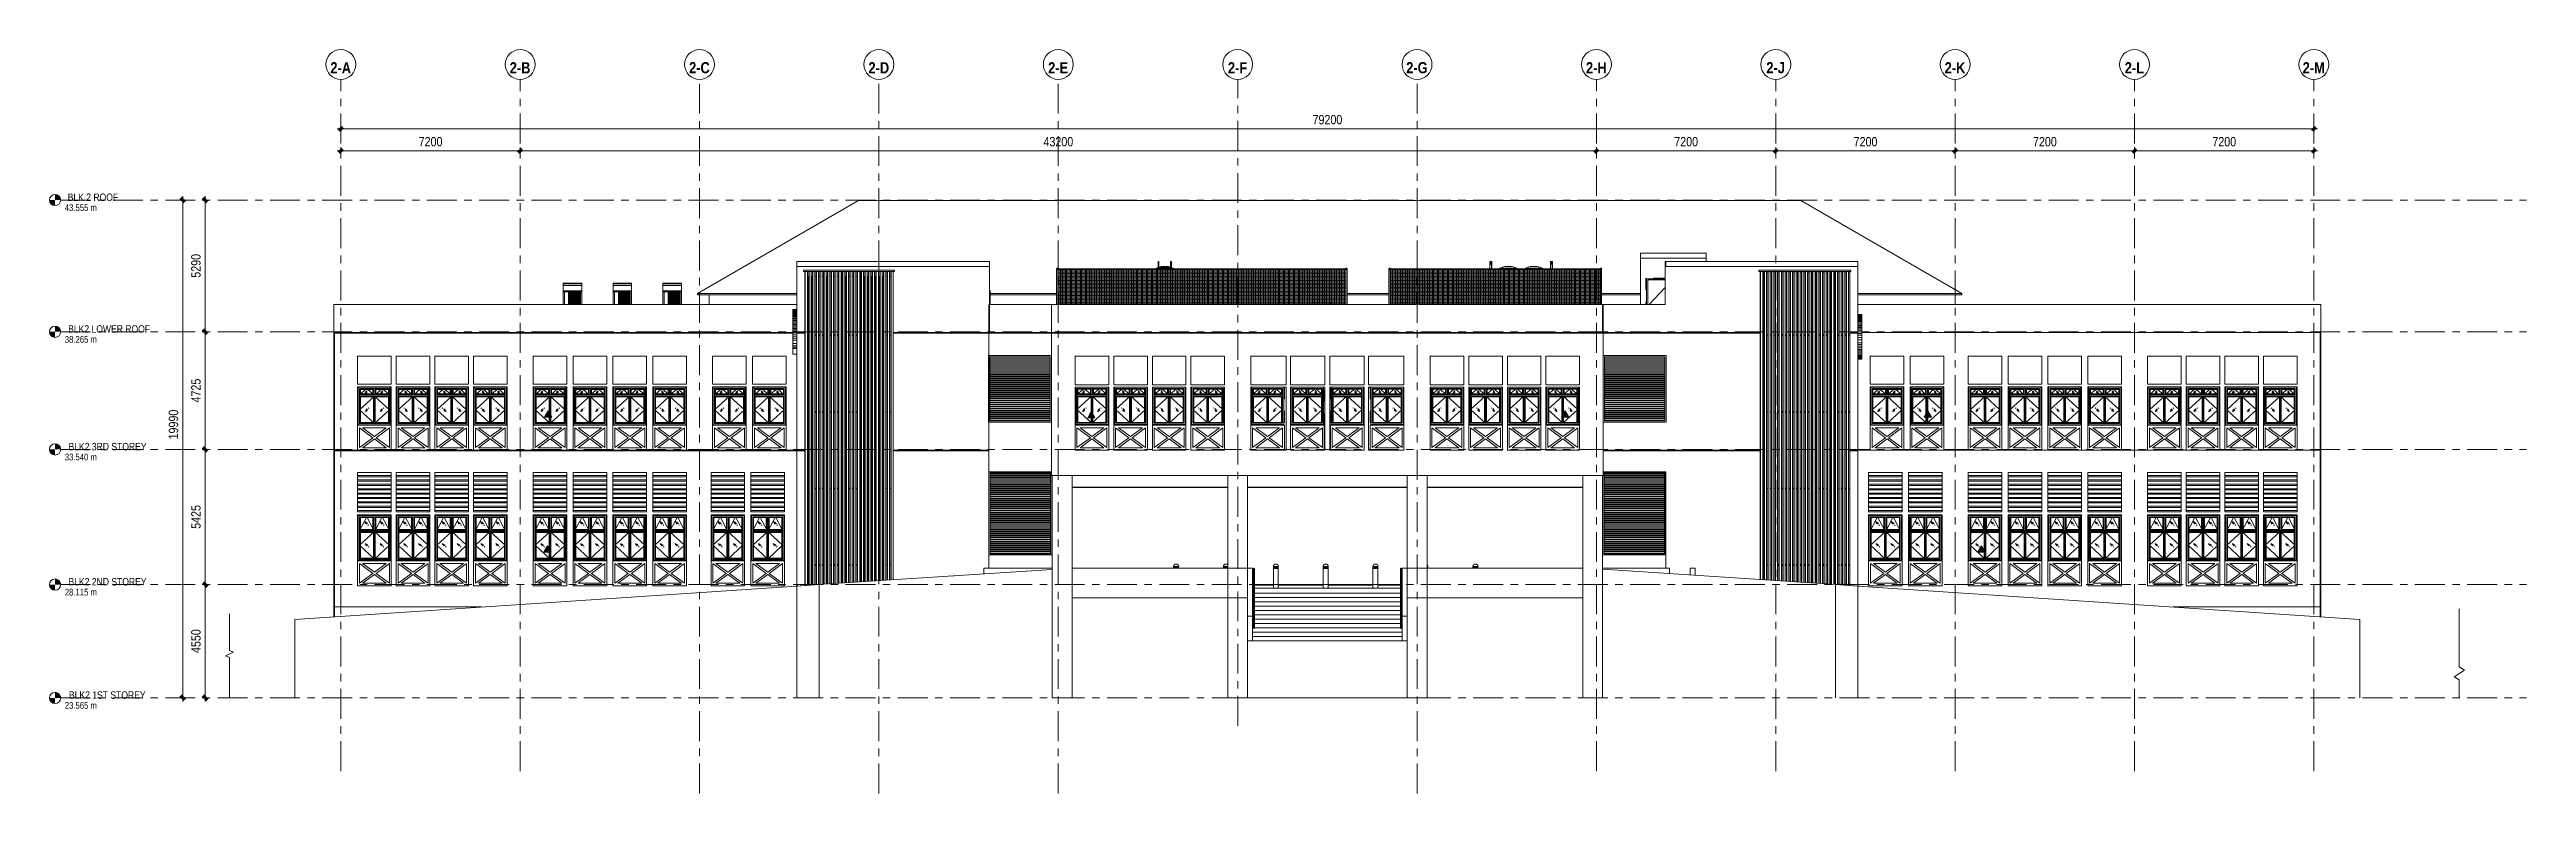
# Model space of a CAD drawing. Header units: millimetres. Extents: x -38844 to 124035, y 18225 to 48099.
# Drawn here: x 24610 to 124035, y 18225 to 48099 of the extents above; entities that cross this region are included whole.
import ezdxf

# ---------------------------------------------------------------- set-up
doc = ezdxf.new("R2010")
doc.units = ezdxf.units.MM
for name, pattern in [('Centre', [4762.5, 952.5, -714.375, 2381.25, -714.375]), ('Dash', [952.5, 476.25, -476.25]), ('Glass Symbol', [360, 90, -90, 90, -90]), ('IDA - Grid Line', [2100, 1200, -300, 300, -300])]:
    doc.linetypes.add(name, pattern=pattern)
for name, color, linetype, lineweight in [('0-1', 7, 'Continuous', 5), ('A-_ANOT----_D', 7, 'Continuous', 9), ('A-_ANOT----_D-150', 7, 'Continuous', 9), ('A-_DETA----_ED', 7, 'Continuous', 9), ('A-_DETA----_ED-1', 7, 'Continuous', 18), ('A-_FLORLEVL_E', 7, 'Continuous', 9), ('C-_SITE----_E', 7, 'Continuous', 9), ('S-_ANOTGRID_E', 7, 'Continuous', 9)]:
    doc.layers.add(name, color=color, linetype=linetype, lineweight=lineweight)
for name, color, linetype, lineweight, true_color in [('A-_CEIL----_E-1', 6, 'Continuous', 9, 0xff00ff), ('A-_CLADPANL_E-1', 6, 'Continuous', 9, 0xff00ff), ('A-_DOOR----_E-1', 6, 'Continuous', 9, 0xff00ff), ('A-_DOOR----_E-2', 6, 'Centre', 9, 0xff00ff), ('A-_DOOR----_H-1', 6, 'Dash', 18, 0xff00ff), ('A-_FLOR----_E-1', 6, 'Continuous', 9, 0xff00ff), ('A-_FLORLEVL_E-1', 9, 'IDA - Grid Line', 9, 0x808080), ('A-_FURT----_E-1', 6, 'Continuous', 9, 0xff00ff), ('A-_GENM----_M-1', 1, 'Continuous', 9, 0xff0000), ('A-_GENM----_M-2', 6, 'Continuous', 9, 0xff00ff), ('A-_HANR----_E6-1', 6, 'Continuous', 9, 0xff00ff), ('A-_ROOF----_E-1', 6, 'Continuous', 9, 0xff00ff), ('A-_WALL----_E-1', 6, 'Continuous', 9, 0xff00ff), ('A-_WALLPRTN_E-1', 6, 'Continuous', 9, 0xff00ff), ('A-_WIND----_E-1', 6, 'Continuous', 9, 0xff00ff), ('A-_WIND----_E-2', 6, 'Dash', 9, 0xff00ff), ('A-_WIND----_E-3', 6, 'Centre', 9, 0xff00ff), ('A-_WIND----_E-4', 6, 'Glass Symbol', 9, 0xff00ff), ('C-_SITE----_E-1', 6, 'Continuous', 9, 0xff00ff), ('M-_EQPT----_E-1', 6, 'Continuous', 9, 0xff00ff), ('M-_SANIFIXR_E-2', 7, 'Continuous', 9, 0x008080), ('M-_SANIFIXR_E-3', 6, 'Continuous', 9, 0xff00ff), ('S-_ANOTGRID_E-1', 9, 'IDA - Grid Line', 9, 0x808080), ('S-_COLN----_E-1', 6, 'Continuous', 9, 0xff00ff), ('S-_STRC----_E-1', 6, 'Continuous', 9, 0xff00ff), ('X_PART----_E-1', 6, 'Continuous', 9, 0xff00ff)]:
    doc.layers.add(name, color=color, linetype=linetype, lineweight=lineweight, true_color=true_color)
doc.styles.add('Arial Narrow', font='ARIALN.TTF', dxfattribs={"height": 300})
doc.styles.add('Arial Narrow_1', font='ARIALN.TTF', dxfattribs={"height": 270})
doc.styles.add('Arial Narrow_2', font='ARIALN.TTF', dxfattribs={"height": 375})
doc.styles.add('Arial Narrow_B', font='ARIALNB.TTF', dxfattribs={"height": 450})
doc.dimstyles.new('IDA_-_Arial_-_2_5mm_-_Black_-_Diagonal', dxfattribs={"dimscale": 304.8, "dimtxt": 383.786615, "dimasz": 0.492126, "dimexe": 0.492126, "dimexo": 0.738189, "dimgap": 0.246063, "dimtad": 1, "dimdec": 0, "dimzin": 0, "dimdsep": 46, "dimtxsty": 'Arial Narrow_2', "dimblk1": 'OBLIQUE', "dimblk2": 'OBLIQUE', "dimsah": 1, "dimcen": 0.09, "dimdle": 0.492126, "dimadec": 6, "dimazin": 0, "dimtfac": 1, "dimtdec": 4, "dimtix": 1, "dimtmove": 0, "dimatfit": 3, "dimfxl": 1, "dimtvp": 1, "dimtolj": 1, "dimtzin": 0, "dimarcsym": 2})
doc.dimstyles.new('IDA_-_Arial_-_2_5mm_-_Black_-_Diagonal_1', dxfattribs={"dimscale": 304.8, "dimtxt": 383.786615, "dimasz": 0.492126, "dimexe": 0.492126, "dimexo": 0.738189, "dimgap": 0.246063, "dimtad": 1, "dimdec": 0, "dimzin": 0, "dimdsep": 46, "dimtxsty": 'Arial Narrow_2', "dimblk1": 'OBLIQUE', "dimblk2": 'OBLIQUE', "dimsah": 1, "dimcen": 0.09, "dimdle": 0.492126, "dimadec": 6, "dimazin": 0, "dimtfac": 1, "dimtdec": 4, "dimtix": 1, "dimtmove": 2, "dimatfit": 3, "dimfxl": 1, "dimtvp": 1, "dimtolj": 1, "dimtzin": 0, "dimarcsym": 2})

msp = doc.modelspace()

# ---------------------------------------------------------------- texts
at = {"layer": 'A-_FLORLEVL_E', "line_spacing_factor": 0.949189}
for s, insert, char_height, width, attachment_point, style in [('\\pxqr,t7.05556,14.11111,21.16667,28.22222,35.27778,42.33333,49.38889,56.44444,63.5,70.55556,77.61111,84.66667,91.72222,98.77778,105.83333,112.88889,119.94444,127,134.05556,141.11111,148.16667,155.22222,162.27778,169.33333,176.38889,183.44444,190.5,197.55556,204.61111,211.66667,218.72222,225.77778;{43.555 m}', (26512.2, 41884.9), 270, 1251, 3, 'Arial Narrow_1'), ('\\pxqr,t6.35,12.7,19.05,25.4,31.75,38.1,44.45,50.8,57.15,63.5,69.85,76.2,82.55,88.9,95.25,101.6,107.95,114.3,120.65,127,133.35,139.7,146.05,152.4,158.75,165.1,171.45,177.8,184.15,190.5,196.85,203.2;{BLK 2 ROOF}', (27363.8, 42012.5), 300, 2074.5, 9, 'Arial Narrow'), ('\\pxqr,t6.35,12.7,19.05,25.4,31.75,38.1,44.45,50.8,57.15,63.5,69.85,76.2,82.55,88.9,95.25,101.6,107.95,114.3,120.65,127,133.35,139.7,146.05,152.4,158.75,165.1,171.45,177.8,184.15,190.5,196.85,203.2;{BLK2 LOWER ROOF}', (28643.3, 36722.9), 300, 3354, 9, 'Arial Narrow'), ('\\pxqr,t7.05556,14.11111,21.16667,28.22222,35.27778,42.33333,49.38889,56.44444,63.5,70.55556,77.61111,84.66667,91.72222,98.77778,105.83333,112.88889,119.94444,127,134.05556,141.11111,148.16667,155.22222,162.27778,169.33333,176.38889,183.44444,190.5,197.55556,204.61111,211.66667,218.72222,225.77778;{38.265 m}', (26512.2, 36595.3), 270, 1251, 3, 'Arial Narrow_1'), ('\\pxqr,t7.05556,14.11111,21.16667,28.22222,35.27778,42.33333,49.38889,56.44444,63.5,70.55556,77.61111,84.66667,91.72222,98.77778,105.83333,112.88889,119.94444,127,134.05556,141.11111,148.16667,155.22222,162.27778,169.33333,176.38889,183.44444,190.5,197.55556,204.61111,211.66667,218.72222,225.77778;{33.540 m}', (26512.2, 31870.3), 270, 1251, 3, 'Arial Narrow_1'), ('\\pxqr,t6.35,12.7,19.05,25.4,31.75,38.1,44.45,50.8,57.15,63.5,69.85,76.2,82.55,88.9,95.25,101.6,107.95,114.3,120.65,127,133.35,139.7,146.05,152.4,158.75,165.1,171.45,177.8,184.15,190.5,196.85,203.2;{BLK2 3RD STOREY}', (28503.8, 31997.9), 300, 3214.5, 9, 'Arial Narrow'), ('\\pxqr,t6.35,12.7,19.05,25.4,31.75,38.1,44.45,50.8,57.15,63.5,69.85,76.2,82.55,88.9,95.25,101.6,107.95,114.3,120.65,127,133.35,139.7,146.05,152.4,158.75,165.1,171.45,177.8,184.15,190.5,196.85,203.2;{BLK2 2ND STOREY}', (28503.8, 26572.9), 300, 3214.5, 9, 'Arial Narrow'), ('\\pxqr,t7.05556,14.11111,21.16667,28.22222,35.27778,42.33333,49.38889,56.44444,63.5,70.55556,77.61111,84.66667,91.72222,98.77778,105.83333,112.88889,119.94444,127,134.05556,141.11111,148.16667,155.22222,162.27778,169.33333,176.38889,183.44444,190.5,197.55556,204.61111,211.66667,218.72222,225.77778;{28.115 m}', (26512.2, 26445.3), 270, 1251, 3, 'Arial Narrow_1'), ('\\pxqr,t7.05556,14.11111,21.16667,28.22222,35.27778,42.33333,49.38889,56.44444,63.5,70.55556,77.61111,84.66667,91.72222,98.77778,105.83333,112.88889,119.94444,127,134.05556,141.11111,148.16667,155.22222,162.27778,169.33333,176.38889,183.44444,190.5,197.55556,204.61111,211.66667,218.72222,225.77778;{23.565 m}', (26512.2, 21895.3), 270, 1251, 3, 'Arial Narrow_1'), ('\\pxqr,t6.35,12.7,19.05,25.4,31.75,38.1,44.45,50.8,57.15,63.5,69.85,76.2,82.55,88.9,95.25,101.6,107.95,114.3,120.65,127,133.35,139.7,146.05,152.4,158.75,165.1,171.45,177.8,184.15,190.5,196.85,203.2;{BLK2 1ST STOREY}', (28464.8, 22022.9), 300, 3175.5, 9, 'Arial Narrow')]:
    msp.add_mtext(s, dxfattribs=dict(at, insert=insert, char_height=char_height, width=width, attachment_point=attachment_point, style=style))
at = {"layer": 'S-_ANOTGRID_E', "char_height": 450, "attachment_point": 5, "line_spacing_factor": 0.949189, "style": 'Arial Narrow_B'}
for s, insert, width in [('\\pxqc,t3.33333,6.66667,10,13.33333,16.66667,20,23.33333,26.66667,30,33.33333,36.66667,40,43.33333,46.66667,50,53.33333,56.66667,60,63.33333,66.66667,70,73.33333,76.66667,80,83.33333,86.66667,90,93.33333,96.66667,100,103.33333,106.66667;{2-A}', (36297.6, 47365.7), 843), ('\\pxqc,t3.33333,6.66667,10,13.33333,16.66667,20,23.33333,26.66667,30,33.33333,36.66667,40,43.33333,46.66667,50,53.33333,56.66667,60,63.33333,66.66667,70,73.33333,76.66667,80,83.33333,86.66667,90,93.33333,96.66667,100,103.33333,106.66667;{2-B}', (43497.6, 47365.7), 843), ('\\pxqc,t3.33333,6.66667,10,13.33333,16.66667,20,23.33333,26.66667,30,33.33333,36.66667,40,43.33333,46.66667,50,53.33333,56.66667,60,63.33333,66.66667,70,73.33333,76.66667,80,83.33333,86.66667,90,93.33333,96.66667,100,103.33333,106.66667;{2-C}', (50697.6, 47365.7), 843), ('\\pxqc,t3.33333,6.66667,10,13.33333,16.66667,20,23.33333,26.66667,30,33.33333,36.66667,40,43.33333,46.66667,50,53.33333,56.66667,60,63.33333,66.66667,70,73.33333,76.66667,80,83.33333,86.66667,90,93.33333,96.66667,100,103.33333,106.66667;{2-D}', (57897.6, 47365.7), 843), ('\\pxqc,t3.33333,6.66667,10,13.33333,16.66667,20,23.33333,26.66667,30,33.33333,36.66667,40,43.33333,46.66667,50,53.33333,56.66667,60,63.33333,66.66667,70,73.33333,76.66667,80,83.33333,86.66667,90,93.33333,96.66667,100,103.33333,106.66667;{2-E}', (65096.9, 47365.7), 814.5), ('\\pxqc,t3.33333,6.66667,10,13.33333,16.66667,20,23.33333,26.66667,30,33.33333,36.66667,40,43.33333,46.66667,50,53.33333,56.66667,60,63.33333,66.66667,70,73.33333,76.66667,80,83.33333,86.66667,90,93.33333,96.66667,100,103.33333,106.66667;{2-F}', (72296.9, 47365.7), 784.5), ('\\pxqc,t3.33333,6.66667,10,13.33333,16.66667,20,23.33333,26.66667,30,33.33333,36.66667,40,43.33333,46.66667,50,53.33333,56.66667,60,63.33333,66.66667,70,73.33333,76.66667,80,83.33333,86.66667,90,93.33333,96.66667,100,103.33333,106.66667;{2-G}', (79497.6, 47365.7), 873), ('\\pxqc,t3.33333,6.66667,10,13.33333,16.66667,20,23.33333,26.66667,30,33.33333,36.66667,40,43.33333,46.66667,50,53.33333,56.66667,60,63.33333,66.66667,70,73.33333,76.66667,80,83.33333,86.66667,90,93.33333,96.66667,100,103.33333,106.66667;{2-H}', (86697.6, 47365.7), 843), ('\\pxqc,t3.33333,6.66667,10,13.33333,16.66667,20,23.33333,26.66667,30,33.33333,36.66667,40,43.33333,46.66667,50,53.33333,56.66667,60,63.33333,66.66667,70,73.33333,76.66667,80,83.33333,86.66667,90,93.33333,96.66667,100,103.33333,106.66667;{2-J}', (93896.9, 47365.7), 754.5), ('\\pxqc,t3.33333,6.66667,10,13.33333,16.66667,20,23.33333,26.66667,30,33.33333,36.66667,40,43.33333,46.66667,50,53.33333,56.66667,60,63.33333,66.66667,70,73.33333,76.66667,80,83.33333,86.66667,90,93.33333,96.66667,100,103.33333,106.66667;{2-K}', (101097.6, 47365.7), 843), ('\\pxqc,t3.33333,6.66667,10,13.33333,16.66667,20,23.33333,26.66667,30,33.33333,36.66667,40,43.33333,46.66667,50,53.33333,56.66667,60,63.33333,66.66667,70,73.33333,76.66667,80,83.33333,86.66667,90,93.33333,96.66667,100,103.33333,106.66667;{2-L}', (108296.9, 47365.7), 784.5), ('\\pxqc,t3.33333,6.66667,10,13.33333,16.66667,20,23.33333,26.66667,30,33.33333,36.66667,40,43.33333,46.66667,50,53.33333,56.66667,60,63.33333,66.66667,70,73.33333,76.66667,80,83.33333,86.66667,90,93.33333,96.66667,100,103.33333,106.66667;{2-M}', (115496.9, 47365.7), 903)]:
    msp.add_mtext(s, dxfattribs=dict(at, insert=insert, width=width))

# ---------------------------------------------------------------- blocks, each defined once
blk = doc.blocks.new('1599_DB_A_BLK2_ISS_ACMV_R21 23 1228_rvt-2-DOOR _ WINDOW SCHEDULE - ELEVATION 2 Copy 1')
at = {"layer": 'M-_EQPT----_E-1'}
h = blk.add_hatch(dxfattribs=at)
h.set_pattern_fill('FP_6', color=8, style=0, pattern_type=2)
h.set_pattern_definition([(90, (-66054.658, 38250.5), (-15, 9e-16), [])])
h.paths.add_polyline_path([(-66030, 38134), (-66030, 38367), (-66080, 38366), (-66080, 38134)])
h = blk.add_hatch(dxfattribs=at)
h.set_pattern_fill('FP_9', color=8, style=0, pattern_type=2)
h.set_pattern_definition([(90, (-66054.658, 38007.5), (-15, 9e-16), [])])
h.paths.add_polyline_path([(-66030, 37891), (-66030, 38124), (-66080, 38124), (-66080, 37891)])
h = blk.add_hatch(dxfattribs=at)
h.set_pattern_fill('FP_13', color=8, style=0, pattern_type=2)
h.set_pattern_definition([(90, (-66054.658, 37643), (-15, 9e-16), [])])
h.paths.add_polyline_path([(-66080, 37865), (-66030, 37866), (-66030, 37881), (-66080, 37881)])
h = blk.add_hatch(dxfattribs=at)
h.set_pattern_fill('FP_5', color=8, style=0, pattern_type=2)
h.set_pattern_definition([(90, (-65953.158, 38250.5), (-15, 9e-16), [])])
h.paths.add_polyline_path([(-65914, 38134), (-65904, 38137), (-65900, 38140), (-65894, 38149), (-65894, 38154), (-65895, 38352), (-65896, 38357), (-65904, 38364), (-65914, 38367), (-65998, 38366), (-66003, 38364), (-66010, 38357), (-66013, 38347), (-66012, 38149), (-66007, 38140), (-66003, 38137), (-65993, 38134), (-65917, 38134)])
h = blk.add_hatch(dxfattribs=at)
h.set_pattern_fill('FP_10', color=8, style=0, pattern_type=2)
h.set_pattern_definition([(90, (-65953.158, 38007.5), (-15, 9e-16), [])])
h.paths.add_polyline_path([(-65914, 37891), (-65904, 37894), (-65896, 37901), (-65894, 37911), (-65894, 38109), (-65900, 38118), (-65904, 38121), (-65914, 38124), (-65998, 38123), (-66003, 38121), (-66007, 38118), (-66012, 38109), (-66013, 38104), (-66012, 37906), (-66007, 37897), (-66003, 37894), (-65990, 37891)])
h = blk.add_hatch(dxfattribs=at)
h.set_pattern_fill('FP_15', color=8, style=0, pattern_type=2)
h.set_pattern_definition([(90, (-65953.158, 37764.5), (-15, 9e-16), [])])
h.paths.add_polyline_path([(-65896, 37865), (-65894, 37866), (-65900, 37875), (-65904, 37878), (-65917, 37881), (-65998, 37880), (-66003, 37878), (-66007, 37875), (-66011, 37865), (-65896, 37865)])
h = blk.add_hatch(dxfattribs=at)
h.set_pattern_fill('FP_7', color=8, style=0, pattern_type=2)
h.set_pattern_definition([(90, (-65822.158, 38250.5), (-15, 9e-16), [])])
h.paths.add_polyline_path([(-65862, 38134), (-65777, 38135), (-65773, 38137), (-65765, 38144), (-65763, 38154), (-65764, 38352), (-65765, 38357), (-65774, 38365), (-65783, 38367), (-65867, 38366), (-65872, 38364), (-65879, 38357), (-65882, 38347), (-65881, 38149), (-65876, 38140), (-65872, 38137), (-65864, 38135)])
h = blk.add_hatch(dxfattribs=at)
h.set_pattern_fill('FP_11', color=8, style=0, pattern_type=2)
h.set_pattern_definition([(90, (-65822.158, 38007.5), (-15, 9e-16), [])])
h.paths.add_polyline_path([(-65841, 37891), (-65777, 37892), (-65773, 37894), (-65765, 37901), (-65763, 37911), (-65763, 38109), (-65769, 38118), (-65773, 38121), (-65783, 38124), (-65867, 38123), (-65872, 38121), (-65876, 38118), (-65881, 38109), (-65882, 38104), (-65881, 37906), (-65876, 37897), (-65872, 37894), (-65862, 37891)])
h = blk.add_hatch(dxfattribs=at)
h.set_pattern_fill('FP_16', color=8, style=0, pattern_type=2)
h.set_pattern_definition([(90, (-65822.158, 37764.5), (-15, 9e-16), [])])
h.paths.add_polyline_path([(-65841, 37865), (-65763, 37866), (-65769, 37875), (-65773, 37878), (-65783, 37881), (-65867, 37880), (-65872, 37878), (-65879, 37871), (-65879, 37865), (-65862, 37865)])
h = blk.add_hatch(dxfattribs=at)
h.set_pattern_fill('FP_8', color=8, style=0, pattern_type=2)
h.set_pattern_definition([(90, (-65691.158, 38250.5), (-15, 9e-16), [])])
h.paths.add_polyline_path([(-65731, 38134), (-65646, 38135), (-65642, 38137), (-65634, 38144), (-65632, 38154), (-65633, 38352), (-65634, 38357), (-65642, 38364), (-65652, 38367), (-65736, 38366), (-65742, 38363), (-65748, 38357), (-65751, 38347), (-65750, 38149), (-65745, 38140), (-65741, 38137), (-65733, 38135)])
h = blk.add_hatch(dxfattribs=at)
h.set_pattern_fill('FP_12', color=8, style=0, pattern_type=2)
h.set_pattern_definition([(90, (-65691.158, 38007.5), (-15, 9e-16), [])])
h.paths.add_polyline_path([(-65731, 37891), (-65646, 37892), (-65642, 37894), (-65634, 37901), (-65632, 37911), (-65632, 38109), (-65638, 38118), (-65642, 38121), (-65652, 38124), (-65736, 38123), (-65741, 38121), (-65748, 38114), (-65751, 38104), (-65750, 37906), (-65745, 37897), (-65741, 37894), (-65733, 37892)])
h = blk.add_hatch(dxfattribs=at)
h.set_pattern_fill('FP_14', color=8, style=0, pattern_type=2)
h.set_pattern_definition([(90, (-65691.158, 37764.5), (-15, 9e-16), [])])
h.paths.add_polyline_path([(-65638, 37865), (-65633, 37866), (-65634, 37871), (-65642, 37878), (-65652, 37881), (-65736, 37880), (-65741, 37878), (-65748, 37871), (-65748, 37865), (-65642, 37865)])
h = blk.add_hatch(dxfattribs=at)
h.set_pattern_fill('FP_6', color=8, style=0, pattern_type=2)
h.set_pattern_definition([(90, (-64054.658, 38250.5), (-15, 9e-16), [])])
h.paths.add_polyline_path([(-64030, 38134), (-64030, 38367), (-64080, 38366), (-64080, 38134)])
h = blk.add_hatch(dxfattribs=at)
h.set_pattern_fill('FP_9', color=8, style=0, pattern_type=2)
h.set_pattern_definition([(90, (-64054.658, 38007.5), (-15, 9e-16), [])])
h.paths.add_polyline_path([(-64030, 37891), (-64030, 38124), (-64080, 38124), (-64080, 37891)])
h = blk.add_hatch(dxfattribs=at)
h.set_pattern_fill('FP_13', color=8, style=0, pattern_type=2)
h.set_pattern_definition([(90, (-64054.658, 37643), (-15, 9e-16), [])])
h.paths.add_polyline_path([(-64080, 37865), (-64030, 37866), (-64030, 37881), (-64080, 37881)])
h = blk.add_hatch(dxfattribs=at)
h.set_pattern_fill('FP_5', color=8, style=0, pattern_type=2)
h.set_pattern_definition([(90, (-63953.158, 38250.5), (-15, 9e-16), [])])
h.paths.add_polyline_path([(-63914, 38134), (-63904, 38137), (-63900, 38140), (-63894, 38149), (-63894, 38154), (-63895, 38352), (-63896, 38357), (-63904, 38364), (-63914, 38367), (-63998, 38366), (-64003, 38364), (-64010, 38357), (-64013, 38347), (-64012, 38149), (-64007, 38140), (-64003, 38137), (-63993, 38134), (-63917, 38134)])
h = blk.add_hatch(dxfattribs=at)
h.set_pattern_fill('FP_10', color=8, style=0, pattern_type=2)
h.set_pattern_definition([(90, (-63953.158, 38007.5), (-15, 9e-16), [])])
h.paths.add_polyline_path([(-63914, 37891), (-63904, 37894), (-63896, 37901), (-63894, 37911), (-63894, 38109), (-63900, 38118), (-63904, 38121), (-63914, 38124), (-63998, 38123), (-64003, 38121), (-64007, 38118), (-64012, 38109), (-64013, 38104), (-64012, 37906), (-64007, 37897), (-64003, 37894), (-63990, 37891)])
h = blk.add_hatch(dxfattribs=at)
h.set_pattern_fill('FP_15', color=8, style=0, pattern_type=2)
h.set_pattern_definition([(90, (-63953.158, 37764.5), (-15, 9e-16), [])])
h.paths.add_polyline_path([(-63896, 37865), (-63894, 37866), (-63900, 37875), (-63904, 37878), (-63917, 37881), (-63998, 37880), (-64003, 37878), (-64007, 37875), (-64011, 37865), (-63896, 37865)])
h = blk.add_hatch(dxfattribs=at)
h.set_pattern_fill('FP_7', color=8, style=0, pattern_type=2)
h.set_pattern_definition([(90, (-63822.158, 38250.5), (-15, 9e-16), [])])
h.paths.add_polyline_path([(-63862, 38134), (-63777, 38135), (-63773, 38137), (-63765, 38144), (-63763, 38154), (-63764, 38352), (-63765, 38357), (-63774, 38365), (-63783, 38367), (-63867, 38366), (-63872, 38364), (-63879, 38357), (-63882, 38347), (-63881, 38149), (-63876, 38140), (-63872, 38137), (-63864, 38135)])
h = blk.add_hatch(dxfattribs=at)
h.set_pattern_fill('FP_11', color=8, style=0, pattern_type=2)
h.set_pattern_definition([(90, (-63822.158, 38007.5), (-15, 9e-16), [])])
h.paths.add_polyline_path([(-63841, 37891), (-63777, 37892), (-63773, 37894), (-63765, 37901), (-63763, 37911), (-63763, 38109), (-63769, 38118), (-63773, 38121), (-63783, 38124), (-63867, 38123), (-63872, 38121), (-63876, 38118), (-63881, 38109), (-63882, 38104), (-63881, 37906), (-63876, 37897), (-63872, 37894), (-63862, 37891)])
h = blk.add_hatch(dxfattribs=at)
h.set_pattern_fill('FP_16', color=8, style=0, pattern_type=2)
h.set_pattern_definition([(90, (-63822.158, 37764.5), (-15, 9e-16), [])])
h.paths.add_polyline_path([(-63841, 37865), (-63763, 37866), (-63769, 37875), (-63773, 37878), (-63783, 37881), (-63867, 37880), (-63872, 37878), (-63879, 37871), (-63879, 37865), (-63862, 37865)])
h = blk.add_hatch(dxfattribs=at)
h.set_pattern_fill('FP_8', color=8, style=0, pattern_type=2)
h.set_pattern_definition([(90, (-63691.158, 38250.5), (-15, 9e-16), [])])
h.paths.add_polyline_path([(-63731, 38134), (-63646, 38135), (-63642, 38137), (-63634, 38144), (-63632, 38154), (-63633, 38352), (-63634, 38357), (-63642, 38364), (-63652, 38367), (-63736, 38366), (-63742, 38363), (-63748, 38357), (-63751, 38347), (-63750, 38149), (-63745, 38140), (-63741, 38137), (-63733, 38135)])
h = blk.add_hatch(dxfattribs=at)
h.set_pattern_fill('FP_12', color=8, style=0, pattern_type=2)
h.set_pattern_definition([(90, (-63691.158, 38007.5), (-15, 9e-16), [])])
h.paths.add_polyline_path([(-63731, 37891), (-63646, 37892), (-63642, 37894), (-63634, 37901), (-63632, 37911), (-63632, 38109), (-63638, 38118), (-63642, 38121), (-63652, 38124), (-63736, 38123), (-63741, 38121), (-63748, 38114), (-63751, 38104), (-63750, 37906), (-63745, 37897), (-63741, 37894), (-63733, 37892)])
h = blk.add_hatch(dxfattribs=at)
h.set_pattern_fill('FP_14', color=8, style=0, pattern_type=2)
h.set_pattern_definition([(90, (-63691.158, 37764.5), (-15, 9e-16), [])])
h.paths.add_polyline_path([(-63638, 37865), (-63633, 37866), (-63634, 37871), (-63642, 37878), (-63652, 37881), (-63736, 37880), (-63741, 37878), (-63748, 37871), (-63748, 37865), (-63642, 37865)])
h = blk.add_hatch(dxfattribs=at)
h.set_pattern_fill('FP_6', color=8, style=0, pattern_type=2)
h.set_pattern_definition([(90, (-62054.658, 38250.5), (-15, 9e-16), [])])
h.paths.add_polyline_path([(-62030, 38134), (-62030, 38367), (-62080, 38366), (-62080, 38134)])
h = blk.add_hatch(dxfattribs=at)
h.set_pattern_fill('FP_9', color=8, style=0, pattern_type=2)
h.set_pattern_definition([(90, (-62054.658, 38007.5), (-15, 9e-16), [])])
h.paths.add_polyline_path([(-62030, 37891), (-62030, 38124), (-62080, 38124), (-62080, 37891)])
h = blk.add_hatch(dxfattribs=at)
h.set_pattern_fill('FP_13', color=8, style=0, pattern_type=2)
h.set_pattern_definition([(90, (-62054.658, 37643), (-15, 9e-16), [])])
h.paths.add_polyline_path([(-62080, 37865), (-62030, 37866), (-62030, 37881), (-62080, 37881)])
h = blk.add_hatch(dxfattribs=at)
h.set_pattern_fill('FP_5', color=8, style=0, pattern_type=2)
h.set_pattern_definition([(90, (-61953.158, 38250.5), (-15, 9e-16), [])])
h.paths.add_polyline_path([(-61914, 38134), (-61904, 38137), (-61900, 38140), (-61894, 38149), (-61894, 38154), (-61895, 38352), (-61896, 38357), (-61904, 38364), (-61914, 38367), (-61998, 38366), (-62003, 38364), (-62010, 38357), (-62013, 38347), (-62012, 38149), (-62007, 38140), (-62003, 38137), (-61993, 38134), (-61917, 38134)])
h = blk.add_hatch(dxfattribs=at)
h.set_pattern_fill('FP_10', color=8, style=0, pattern_type=2)
h.set_pattern_definition([(90, (-61953.158, 38007.5), (-15, 9e-16), [])])
h.paths.add_polyline_path([(-61914, 37891), (-61904, 37894), (-61896, 37901), (-61894, 37911), (-61894, 38109), (-61900, 38118), (-61904, 38121), (-61914, 38124), (-61998, 38123), (-62003, 38121), (-62007, 38118), (-62012, 38109), (-62013, 38104), (-62012, 37906), (-62007, 37897), (-62003, 37894), (-61990, 37891)])
h = blk.add_hatch(dxfattribs=at)
h.set_pattern_fill('FP_15', color=8, style=0, pattern_type=2)
h.set_pattern_definition([(90, (-61953.158, 37764.5), (-15, 9e-16), [])])
h.paths.add_polyline_path([(-61896, 37865), (-61894, 37866), (-61900, 37875), (-61904, 37878), (-61917, 37881), (-61998, 37880), (-62003, 37878), (-62007, 37875), (-62011, 37865), (-61896, 37865)])
h = blk.add_hatch(dxfattribs=at)
h.set_pattern_fill('FP_7', color=8, style=0, pattern_type=2)
h.set_pattern_definition([(90, (-61822.158, 38250.5), (-15, 9e-16), [])])
h.paths.add_polyline_path([(-61862, 38134), (-61777, 38135), (-61773, 38137), (-61765, 38144), (-61763, 38154), (-61764, 38352), (-61765, 38357), (-61774, 38365), (-61783, 38367), (-61867, 38366), (-61872, 38364), (-61879, 38357), (-61882, 38347), (-61881, 38149), (-61876, 38140), (-61872, 38137), (-61864, 38135)])
h = blk.add_hatch(dxfattribs=at)
h.set_pattern_fill('FP_11', color=8, style=0, pattern_type=2)
h.set_pattern_definition([(90, (-61822.158, 38007.5), (-15, 9e-16), [])])
h.paths.add_polyline_path([(-61841, 37891), (-61777, 37892), (-61773, 37894), (-61765, 37901), (-61763, 37911), (-61763, 38109), (-61769, 38118), (-61773, 38121), (-61783, 38124), (-61867, 38123), (-61872, 38121), (-61876, 38118), (-61881, 38109), (-61882, 38104), (-61881, 37906), (-61876, 37897), (-61872, 37894), (-61862, 37891)])
h = blk.add_hatch(dxfattribs=at)
h.set_pattern_fill('FP_16', color=8, style=0, pattern_type=2)
h.set_pattern_definition([(90, (-61822.158, 37764.5), (-15, 9e-16), [])])
h.paths.add_polyline_path([(-61841, 37865), (-61763, 37866), (-61769, 37875), (-61773, 37878), (-61783, 37881), (-61867, 37880), (-61872, 37878), (-61879, 37871), (-61879, 37865), (-61862, 37865)])
h = blk.add_hatch(dxfattribs=at)
h.set_pattern_fill('FP_8', color=8, style=0, pattern_type=2)
h.set_pattern_definition([(90, (-61691.158, 38250.5), (-15, 9e-16), [])])
h.paths.add_polyline_path([(-61731, 38134), (-61646, 38135), (-61642, 38137), (-61634, 38144), (-61632, 38154), (-61633, 38352), (-61634, 38357), (-61642, 38364), (-61652, 38367), (-61736, 38366), (-61742, 38363), (-61748, 38357), (-61751, 38347), (-61750, 38149), (-61745, 38140), (-61741, 38137), (-61733, 38135)])
h = blk.add_hatch(dxfattribs=at)
h.set_pattern_fill('FP_12', color=8, style=0, pattern_type=2)
h.set_pattern_definition([(90, (-61691.158, 38007.5), (-15, 9e-16), [])])
h.paths.add_polyline_path([(-61731, 37891), (-61646, 37892), (-61642, 37894), (-61634, 37901), (-61632, 37911), (-61632, 38109), (-61638, 38118), (-61642, 38121), (-61652, 38124), (-61736, 38123), (-61741, 38121), (-61748, 38114), (-61751, 38104), (-61750, 37906), (-61745, 37897), (-61741, 37894), (-61733, 37892)])
h = blk.add_hatch(dxfattribs=at)
h.set_pattern_fill('FP_14', color=8, style=0, pattern_type=2)
h.set_pattern_definition([(90, (-61691.158, 37764.5), (-15, 9e-16), [])])
h.paths.add_polyline_path([(-61638, 37865), (-61633, 37866), (-61634, 37871), (-61642, 37878), (-61652, 37881), (-61736, 37880), (-61741, 37878), (-61748, 37871), (-61748, 37865), (-61642, 37865)])
at = {"layer": 'M-_EQPT----_E-1', "color": 8}
for p, q in [((-66295, 38712), (-65925, 38712)), ((-66295, 38712), (-66295, 38688)), ((-65925, 38688), (-66295, 38688)), ((-66295, 38620), (-66293, 38619)), ((-66295, 38409), (-66245, 38409)), ((-66295, 38374), (-66295, 38409)), ((-66295, 38374), (-66245, 38374)), ((-66295, 37865), (-66295, 38374)), ((-66293, 38619), (-66293, 38479)), ((-66292, 38619), (-65925, 38619)), ((-66245, 38409), (-65605, 38409)), ((-66245, 38409), (-66245, 38374)), ((-65605, 38374), (-66245, 38374)), ((-66245, 38374), (-65605, 38374)), ((-66245, 37865), (-66245, 38374)), ((-66144, 38712), (-66147, 38712)), ((-66080, 38134), (-66080, 38367)), ((-66080, 38367), (-66030, 38367)), ((-66030, 38134), (-66080, 38134)), ((-66080, 37891), (-66080, 38124)), ((-66080, 38124), (-66030, 38124)), ((-66030, 37891), (-66080, 37891)), ((-66080, 37881), (-66030, 37881)), ((-66080, 37865), (-66080, 37881)), ((-66060, 38712), (-66062, 38712)), ((-66030, 38367), (-66030, 38134)), ((-66030, 38124), (-66030, 37891)), ((-66030, 37881), (-66030, 37865)), ((-66013, 38154), (-66013, 38347)), ((-66013, 37911), (-66013, 38104)), ((-65993, 38367), (-65914, 38367)), ((-65914, 38134), (-65993, 38134)), ((-65993, 38124), (-65914, 38124)), ((-65914, 37891), (-65993, 37891)), ((-65993, 37881), (-65914, 37881)), ((-65964, 38712), (-65975, 38712)), ((-65925, 38712), (-65555, 38712)), ((-65555, 38688), (-65925, 38688)), ((-65925, 38619), (-65557, 38619)), ((-65894, 38347), (-65894, 38154)), ((-65894, 38104), (-65894, 37911)), ((-65874, 38712), (-65885, 38712)), ((-65882, 38154), (-65882, 38347)), ((-65882, 37911), (-65882, 38104)), ((-65862, 38367), (-65783, 38367)), ((-65783, 38134), (-65862, 38134)), ((-65862, 38124), (-65783, 38124)), ((-65783, 37891), (-65862, 37891)), ((-65862, 37881), (-65783, 37881)), ((-65787, 38712), (-65789, 38712)), ((-65763, 38347), (-65763, 38154)), ((-65763, 38104), (-65763, 37911)), ((-65751, 38154), (-65751, 38347)), ((-65751, 37911), (-65751, 38104)), ((-65731, 38367), (-65652, 38367)), ((-65652, 38134), (-65731, 38134)), ((-65731, 38124), (-65652, 38124)), ((-65652, 37891), (-65731, 37891)), ((-65731, 37881), (-65652, 37881)), ((-65702, 38712), (-65705, 38712)), ((-65632, 38347), (-65632, 38154)), ((-65632, 38104), (-65632, 37911)), ((-65605, 38409), (-65555, 38409)), ((-65605, 38374), (-65605, 38409)), ((-65555, 38374), (-65605, 38374)), ((-65605, 37865), (-65605, 38374)), ((-65556, 38619), (-65555, 38620)), ((-65556, 38479), (-65556, 38619)), ((-65555, 38688), (-65555, 38712)), ((-65555, 38409), (-65555, 38374)), ((-65555, 38374), (-65555, 37865)), ((-64295, 38712), (-63925, 38712)), ((-64295, 38712), (-64295, 38688)), ((-63925, 38688), (-64295, 38688)), ((-64295, 38620), (-64293, 38619)), ((-64295, 38409), (-64245, 38409)), ((-64295, 38374), (-64295, 38409)), ((-64295, 38374), (-64245, 38374)), ((-64295, 37865), (-64295, 38374)), ((-64293, 38619), (-64293, 38479)), ((-64292, 38619), (-63925, 38619)), ((-64245, 38409), (-63605, 38409)), ((-64245, 38409), (-64245, 38374)), ((-63605, 38374), (-64245, 38374)), ((-64245, 38374), (-63605, 38374)), ((-64245, 37865), (-64245, 38374)), ((-64144, 38712), (-64147, 38712)), ((-64080, 38134), (-64080, 38367)), ((-64080, 38367), (-64030, 38367)), ((-64030, 38134), (-64080, 38134)), ((-64080, 37891), (-64080, 38124)), ((-64080, 38124), (-64030, 38124)), ((-64030, 37891), (-64080, 37891)), ((-64080, 37881), (-64030, 37881)), ((-64080, 37865), (-64080, 37881)), ((-64060, 38712), (-64062, 38712)), ((-64030, 38367), (-64030, 38134)), ((-64030, 38124), (-64030, 37891)), ((-64030, 37881), (-64030, 37865)), ((-64013, 38154), (-64013, 38347)), ((-64013, 37911), (-64013, 38104)), ((-63993, 38367), (-63914, 38367)), ((-63914, 38134), (-63993, 38134)), ((-63993, 38124), (-63914, 38124)), ((-63914, 37891), (-63993, 37891)), ((-63993, 37881), (-63914, 37881)), ((-63964, 38712), (-63975, 38712)), ((-63925, 38712), (-63555, 38712)), ((-63555, 38688), (-63925, 38688)), ((-63925, 38619), (-63557, 38619)), ((-63894, 38347), (-63894, 38154)), ((-63894, 38104), (-63894, 37911)), ((-63874, 38712), (-63885, 38712)), ((-63882, 38154), (-63882, 38347)), ((-63882, 37911), (-63882, 38104)), ((-63862, 38367), (-63783, 38367)), ((-63783, 38134), (-63862, 38134)), ((-63862, 38124), (-63783, 38124)), ((-63783, 37891), (-63862, 37891)), ((-63862, 37881), (-63783, 37881)), ((-63787, 38712), (-63789, 38712)), ((-63763, 38347), (-63763, 38154)), ((-63763, 38104), (-63763, 37911)), ((-63751, 38154), (-63751, 38347)), ((-63751, 37911), (-63751, 38104)), ((-63731, 38367), (-63652, 38367)), ((-63652, 38134), (-63731, 38134)), ((-63731, 38124), (-63652, 38124)), ((-63652, 37891), (-63731, 37891)), ((-63731, 37881), (-63652, 37881)), ((-63702, 38712), (-63705, 38712)), ((-63632, 38347), (-63632, 38154)), ((-63632, 38104), (-63632, 37911)), ((-63605, 38409), (-63555, 38409)), ((-63605, 38374), (-63605, 38409)), ((-63555, 38374), (-63605, 38374)), ((-63605, 37865), (-63605, 38374)), ((-63556, 38619), (-63555, 38620)), ((-63556, 38479), (-63556, 38619)), ((-63555, 38688), (-63555, 38712)), ((-63555, 38409), (-63555, 38374)), ((-63555, 38374), (-63555, 37865)), ((-62295, 38712), (-61925, 38712)), ((-62295, 38712), (-62295, 38688)), ((-61925, 38688), (-62295, 38688)), ((-62295, 38620), (-62293, 38619)), ((-62295, 38409), (-62245, 38409)), ((-62295, 38374), (-62295, 38409)), ((-62295, 38374), (-62245, 38374)), ((-62295, 37865), (-62295, 38374)), ((-62293, 38619), (-62293, 38479)), ((-62292, 38619), (-61925, 38619)), ((-62245, 38409), (-61605, 38409)), ((-62245, 38409), (-62245, 38374)), ((-61605, 38374), (-62245, 38374)), ((-62245, 38374), (-61605, 38374)), ((-62245, 37865), (-62245, 38374)), ((-62144, 38712), (-62147, 38712)), ((-62080, 38134), (-62080, 38367)), ((-62080, 38367), (-62030, 38367)), ((-62030, 38134), (-62080, 38134)), ((-62080, 37891), (-62080, 38124)), ((-62080, 38124), (-62030, 38124)), ((-62030, 37891), (-62080, 37891)), ((-62080, 37881), (-62030, 37881)), ((-62080, 37865), (-62080, 37881)), ((-62060, 38712), (-62062, 38712)), ((-62030, 38367), (-62030, 38134)), ((-62030, 38124), (-62030, 37891)), ((-62030, 37881), (-62030, 37865)), ((-62013, 38154), (-62013, 38347)), ((-62013, 37911), (-62013, 38104)), ((-61993, 38367), (-61914, 38367)), ((-61914, 38134), (-61993, 38134)), ((-61993, 38124), (-61914, 38124)), ((-61914, 37891), (-61993, 37891)), ((-61993, 37881), (-61914, 37881)), ((-61964, 38712), (-61975, 38712)), ((-61925, 38712), (-61555, 38712)), ((-61555, 38688), (-61925, 38688)), ((-61925, 38619), (-61557, 38619)), ((-61894, 38347), (-61894, 38154)), ((-61894, 38104), (-61894, 37911)), ((-61874, 38712), (-61885, 38712)), ((-61882, 38154), (-61882, 38347)), ((-61882, 37911), (-61882, 38104)), ((-61862, 38367), (-61783, 38367)), ((-61783, 38134), (-61862, 38134)), ((-61862, 38124), (-61783, 38124)), ((-61783, 37891), (-61862, 37891)), ((-61862, 37881), (-61783, 37881)), ((-61787, 38712), (-61789, 38712)), ((-61763, 38347), (-61763, 38154)), ((-61763, 38104), (-61763, 37911)), ((-61751, 38154), (-61751, 38347)), ((-61751, 37911), (-61751, 38104)), ((-61731, 38367), (-61652, 38367)), ((-61652, 38134), (-61731, 38134)), ((-61731, 38124), (-61652, 38124)), ((-61652, 37891), (-61731, 37891)), ((-61731, 37881), (-61652, 37881)), ((-61702, 38712), (-61705, 38712)), ((-61632, 38347), (-61632, 38154)), ((-61632, 38104), (-61632, 37911)), ((-61605, 38409), (-61555, 38409)), ((-61605, 38374), (-61605, 38409)), ((-61555, 38374), (-61605, 38374)), ((-61605, 37865), (-61605, 38374)), ((-61556, 38619), (-61555, 38620)), ((-61556, 38479), (-61556, 38619)), ((-61555, 38688), (-61555, 38712)), ((-61555, 38409), (-61555, 38374)), ((-61555, 38374), (-61555, 37865)), ((-49190, 38412), (-49154, 38412)), ((-49154, 38377), (-49190, 38377)), ((-49190, 38377), (-49154, 38377)), ((-49154, 38412), (-49154, 38377)), ((-49154, 37865), (-49154, 38377))]:
    blk.add_line(p, q, dxfattribs=at)
at = {"layer": 'M-_EQPT----_E-1', "color": 8, "flags": 128}
for points in [[(-66295, 38466), (-66294, 38469), (-66294, 38472), (-66294, 38475), (-66293, 38478), (-66293, 38479)], [(-65556, 38479), (-65556, 38476), (-65555, 38473), (-65555, 38470), (-65555, 38468), (-65555, 38466)], [(-64295, 38466), (-64294, 38469), (-64294, 38472), (-64294, 38475), (-64293, 38478), (-64293, 38479)], [(-63556, 38479), (-63556, 38476), (-63555, 38473), (-63555, 38470), (-63555, 38468), (-63555, 38466)], [(-62295, 38466), (-62294, 38469), (-62294, 38472), (-62294, 38475), (-62293, 38478), (-62293, 38479)], [(-61556, 38479), (-61556, 38476), (-61555, 38473), (-61555, 38470), (-61555, 38468), (-61555, 38466)]]:
    blk.add_lwpolyline(points, dxfattribs=at)
at = {"layer": 'M-_EQPT----_E-1', "color": 8}
for centre, start, end in [((-65993, 38347), 90, 180), ((-65993, 38154), 180, 270), ((-65993, 38104), 90, 180), ((-65993, 37911), 180, 270), ((-65993, 37861), 90, 165), ((-65914, 38347), 0, 90), ((-65914, 38154), 270, 0), ((-65914, 38104), 0, 90), ((-65914, 37911), 270, 0), ((-65914, 37861), 15, 90), ((-65862, 38347), 90, 180), ((-65862, 38154), 180, 270), ((-65862, 38104), 90, 180), ((-65862, 37911), 180, 270), ((-65862, 37861), 90, 165), ((-65783, 38347), 0, 90), ((-65783, 38154), 270, 0), ((-65783, 38104), 0, 90), ((-65783, 37911), 270, 0), ((-65783, 37861), 15, 90), ((-65731, 38347), 90, 180), ((-65731, 38154), 180, 270), ((-65731, 38104), 90, 180), ((-65731, 37911), 180, 270), ((-65731, 37861), 90, 165), ((-65652, 38347), 0, 90), ((-65652, 38154), 270, 0), ((-65652, 38104), 0, 90), ((-65652, 37911), 270, 0), ((-65652, 37861), 15, 90), ((-63993, 38347), 90, 180), ((-63993, 38154), 180, 270), ((-63993, 38104), 90, 180), ((-63993, 37911), 180, 270), ((-63993, 37861), 90, 165), ((-63914, 38347), 0, 90), ((-63914, 38154), 270, 0), ((-63914, 38104), 0, 90), ((-63914, 37911), 270, 0), ((-63914, 37861), 15, 90), ((-63862, 38347), 90, 180), ((-63862, 38154), 180, 270), ((-63862, 38104), 90, 180), ((-63862, 37911), 180, 270), ((-63862, 37861), 90, 165), ((-63783, 38347), 0, 90), ((-63783, 38154), 270, 0), ((-63783, 38104), 0, 90), ((-63783, 37911), 270, 0), ((-63783, 37861), 15, 90), ((-63731, 38347), 90, 180), ((-63731, 38154), 180, 270), ((-63731, 38104), 90, 180), ((-63731, 37911), 180, 270), ((-63731, 37861), 90, 165), ((-63652, 38347), 0, 90), ((-63652, 38154), 270, 0), ((-63652, 38104), 0, 90), ((-63652, 37911), 270, 0), ((-63652, 37861), 15, 90), ((-61993, 38347), 90, 180), ((-61993, 38154), 180, 270), ((-61993, 38104), 90, 180), ((-61993, 37911), 180, 270), ((-61993, 37861), 90, 165), ((-61914, 38347), 0, 90), ((-61914, 38154), 270, 0), ((-61914, 38104), 0, 90), ((-61914, 37911), 270, 0), ((-61914, 37861), 15, 90), ((-61862, 38347), 90, 180), ((-61862, 38154), 180, 270), ((-61862, 38104), 90, 180), ((-61862, 37911), 180, 270), ((-61862, 37861), 90, 165), ((-61783, 38347), 0, 90), ((-61783, 38154), 270, 0), ((-61783, 38104), 0, 90), ((-61783, 37911), 270, 0), ((-61783, 37861), 15, 90), ((-61731, 38347), 90, 180), ((-61731, 38154), 180, 270), ((-61731, 38104), 90, 180), ((-61731, 37911), 180, 270), ((-61731, 37861), 90, 165), ((-61652, 38347), 0, 90), ((-61652, 38154), 270, 0), ((-61652, 38104), 0, 90), ((-61652, 37911), 270, 0), ((-61652, 37861), 15, 90)]:
    blk.add_arc(centre, 20, start, end, dxfattribs=at)
for points, knots in [([(-66295, 38688), (-66295, 38681), (-66295, 38670), (-66295, 38657), (-66295, 38646), (-66295, 38634), (-66295, 38624), (-66295, 38620), (-66295, 38620), (-66295, 38623), (-66295, 38625)], [-1, -1, -1, -1, -0.9038462, -0.8557692, -0.8076923, -0.7115385, -0.6153846, -0.5384615, -0.4615385, -0.3846154, -0.3846154, -0.3846154, -0.3846154]), ([(-66295, 38466), (-66295, 38466), (-66295, 38466), (-66295, 38464), (-66295, 38462), (-66295, 38461), (-66295, 38460), (-66295, 38459), (-66295, 38459), (-66295, 38458), (-66295, 38456), (-66295, 38453), (-66295, 38451), (-66295, 38449), (-66295, 38447), (-66295, 38446), (-66295, 38444), (-66295, 38441), (-66295, 38438), (-66295, 38435), (-66295, 38432), (-66295, 38428), (-66295, 38424), (-66295, 38419), (-66295, 38414), (-66295, 38411), (-66295, 38409)], [-0.5, -0.5, -0.5, -0.5, -0.4791667, -0.4583333, -0.4375, -0.4270833, -0.421875, -0.4166667, -0.4114583, -0.40625, -0.3958333, -0.375, -0.3541667, -0.34375, -0.3333333, -0.3229167, -0.3125, -0.2916667, -0.2708333, -0.25, -0.2291667, -0.2083333, -0.1666667, -0.125, -0.0833333, 0, 0, 0, 0]), ([(-65555, 38409), (-65555, 38411), (-65555, 38414), (-65555, 38419), (-65555, 38424), (-65555, 38428), (-65555, 38432), (-65555, 38435), (-65555, 38438), (-65555, 38441), (-65555, 38444), (-65555, 38446), (-65555, 38447), (-65555, 38449), (-65555, 38451), (-65555, 38453), (-65555, 38456), (-65555, 38458), (-65555, 38459), (-65555, 38459), (-65555, 38460), (-65555, 38461), (-65555, 38462), (-65555, 38464), (-65555, 38466), (-65555, 38466), (-65555, 38466)], [-1, -1, -1, -1, -0.9166667, -0.875, -0.8333333, -0.7916667, -0.7708333, -0.75, -0.7291667, -0.7083333, -0.6875, -0.6770833, -0.6666667, -0.65625, -0.6458333, -0.625, -0.6041667, -0.59375, -0.5885417, -0.5833333, -0.578125, -0.5729167, -0.5625, -0.5416667, -0.5208333, -0.5, -0.5, -0.5, -0.5]), ([(-64295, 38688), (-64295, 38681), (-64295, 38670), (-64295, 38657), (-64295, 38646), (-64295, 38634), (-64295, 38624), (-64295, 38620), (-64295, 38620), (-64295, 38623), (-64295, 38625)], [-1, -1, -1, -1, -0.9038462, -0.8557692, -0.8076923, -0.7115385, -0.6153846, -0.5384615, -0.4615385, -0.3846154, -0.3846154, -0.3846154, -0.3846154]), ([(-64295, 38466), (-64295, 38466), (-64295, 38466), (-64295, 38464), (-64295, 38462), (-64295, 38461), (-64295, 38460), (-64295, 38459), (-64295, 38459), (-64295, 38458), (-64295, 38456), (-64295, 38453), (-64295, 38451), (-64295, 38449), (-64295, 38447), (-64295, 38446), (-64295, 38444), (-64295, 38441), (-64295, 38438), (-64295, 38435), (-64295, 38432), (-64295, 38428), (-64295, 38424), (-64295, 38419), (-64295, 38414), (-64295, 38411), (-64295, 38409)], [-0.5, -0.5, -0.5, -0.5, -0.4791667, -0.4583333, -0.4375, -0.4270833, -0.421875, -0.4166667, -0.4114583, -0.40625, -0.3958333, -0.375, -0.3541667, -0.34375, -0.3333333, -0.3229167, -0.3125, -0.2916667, -0.2708333, -0.25, -0.2291667, -0.2083333, -0.1666667, -0.125, -0.0833333, 0, 0, 0, 0]), ([(-63555, 38409), (-63555, 38411), (-63555, 38414), (-63555, 38419), (-63555, 38424), (-63555, 38428), (-63555, 38432), (-63555, 38435), (-63555, 38438), (-63555, 38441), (-63555, 38444), (-63555, 38446), (-63555, 38447), (-63555, 38449), (-63555, 38451), (-63555, 38453), (-63555, 38456), (-63555, 38458), (-63555, 38459), (-63555, 38459), (-63555, 38460), (-63555, 38461), (-63555, 38462), (-63555, 38464), (-63555, 38466), (-63555, 38466), (-63555, 38466)], [-1, -1, -1, -1, -0.9166667, -0.875, -0.8333333, -0.7916667, -0.7708333, -0.75, -0.7291667, -0.7083333, -0.6875, -0.6770833, -0.6666667, -0.65625, -0.6458333, -0.625, -0.6041667, -0.59375, -0.5885417, -0.5833333, -0.578125, -0.5729167, -0.5625, -0.5416667, -0.5208333, -0.5, -0.5, -0.5, -0.5]), ([(-62295, 38688), (-62295, 38681), (-62295, 38670), (-62295, 38657), (-62295, 38646), (-62295, 38634), (-62295, 38624), (-62295, 38620), (-62295, 38620), (-62295, 38623), (-62295, 38625)], [-1, -1, -1, -1, -0.9038462, -0.8557692, -0.8076923, -0.7115385, -0.6153846, -0.5384615, -0.4615385, -0.3846154, -0.3846154, -0.3846154, -0.3846154]), ([(-62295, 38466), (-62295, 38466), (-62295, 38466), (-62295, 38464), (-62295, 38462), (-62295, 38461), (-62295, 38460), (-62295, 38459), (-62295, 38459), (-62295, 38458), (-62295, 38456), (-62295, 38453), (-62295, 38451), (-62295, 38449), (-62295, 38447), (-62295, 38446), (-62295, 38444), (-62295, 38441), (-62295, 38438), (-62295, 38435), (-62295, 38432), (-62295, 38428), (-62295, 38424), (-62295, 38419), (-62295, 38414), (-62295, 38411), (-62295, 38409)], [-0.5, -0.5, -0.5, -0.5, -0.4791667, -0.4583333, -0.4375, -0.4270833, -0.421875, -0.4166667, -0.4114583, -0.40625, -0.3958333, -0.375, -0.3541667, -0.34375, -0.3333333, -0.3229167, -0.3125, -0.2916667, -0.2708333, -0.25, -0.2291667, -0.2083333, -0.1666667, -0.125, -0.0833333, 0, 0, 0, 0]), ([(-61555, 38409), (-61555, 38411), (-61555, 38414), (-61555, 38419), (-61555, 38424), (-61555, 38428), (-61555, 38432), (-61555, 38435), (-61555, 38438), (-61555, 38441), (-61555, 38444), (-61555, 38446), (-61555, 38447), (-61555, 38449), (-61555, 38451), (-61555, 38453), (-61555, 38456), (-61555, 38458), (-61555, 38459), (-61555, 38459), (-61555, 38460), (-61555, 38461), (-61555, 38462), (-61555, 38464), (-61555, 38466), (-61555, 38466), (-61555, 38466)], [-1, -1, -1, -1, -0.9166667, -0.875, -0.8333333, -0.7916667, -0.7708333, -0.75, -0.7291667, -0.7083333, -0.6875, -0.6770833, -0.6666667, -0.65625, -0.6458333, -0.625, -0.6041667, -0.59375, -0.5885417, -0.5833333, -0.578125, -0.5729167, -0.5625, -0.5416667, -0.5208333, -0.5, -0.5, -0.5, -0.5])]:
    blk.add_open_spline(points, degree=3, knots=knots, dxfattribs=at)
for points in [[(-65555, 38625), (-65555, 38623), (-65555, 38620), (-65555, 38620), (-65555, 38624), (-65555, 38631), (-65555, 38642), (-65555, 38655), (-65555, 38671), (-65555, 38682), (-65555, 38688)], [(-63555, 38625), (-63555, 38623), (-63555, 38620), (-63555, 38620), (-63555, 38624), (-63555, 38631), (-63555, 38642), (-63555, 38655), (-63555, 38671), (-63555, 38682), (-63555, 38688)], [(-61555, 38625), (-61555, 38623), (-61555, 38620), (-61555, 38620), (-61555, 38624), (-61555, 38631), (-61555, 38642), (-61555, 38655), (-61555, 38671), (-61555, 38682), (-61555, 38688)]]:
    blk.add_open_spline(points, degree=3, dxfattribs=at)
blk = doc.blocks.new('1599_DB_P_S_BLK2 23 0814_rvt-2-DOOR _ WINDOW SCHEDULE - ELEVATION 2 Copy 1')
at = {"layer": 'M-_SANIFIXR_E-2'}
h = blk.add_hatch(color=8, dxfattribs=at)
h.paths.add_polyline_path([(-41887, 39585), (-41881, 39585), (-41881, 39590), (-41887, 39589)])
h.paths.add_polyline_path([(-42424, 39585), (-42417, 39585), (-42417, 39590), (-42424, 39590)])
for points in [[(-29040, 39585), (-29040, 39590), (-29091, 39590), (-29091, 39585)], [(-29040, 39582), (-29040, 39585), (-29091, 39583), (-29091, 39582)], [(-29091, 39475), (-29040, 39475), (-29040, 39582), (-29091, 39582)], [(-26605, 39585), (-26605, 39590), (-26656, 39590), (-26656, 39585)], [(-26605, 39582), (-26605, 39585), (-26656, 39583), (-26656, 39582)], [(-26605, 39475), (-26605, 39582), (-26656, 39582), (-26656, 39475)]]:
    blk.add_hatch(color=8, dxfattribs=at).paths.add_polyline_path(points)
at = {"layer": 'M-_SANIFIXR_E-3', "color": 8}
for p, q in [((-42417, 39345), (-42495, 39315)), ((-42495, 39315), (-42495, 39290)), ((-42417, 39345), (-42494, 39315)), ((-42494, 39315), (-42418, 39315)), ((-42494, 39315), (-42494, 39290)), ((-42494, 39290), (-42418, 39290)), ((-42417, 39590), (-42424, 39590)), ((-42424, 39590), (-42424, 39585)), ((-42424, 39585), (-42417, 39585)), ((-42417, 39590), (-42386, 39590)), ((-42417, 39590), (-42417, 39290)), ((-42386, 39290), (-42386, 39590)), ((-42302, 39390), (-42386, 39358)), ((-42301, 39390), (-42386, 39357)), ((-41919, 39354), (-42386, 39354)), ((-42386, 39322), (-41919, 39322)), ((-42384, 39315), (-42155, 39315)), ((-42384, 39290), (-42155, 39290)), ((-42300, 39390), (-42155, 39390)), ((-42300, 39390), (-42300, 39390)), ((-42155, 39390), (-42009, 39390)), ((-42155, 39315), (-41918, 39315)), ((-42155, 39290), (-41918, 39290)), ((-41919, 39356), (-42008, 39390)), ((-42008, 39390), (-42008, 39390)), ((-41919, 39356), (-42007, 39390)), ((-41919, 39590), (-41887, 39590)), ((-41919, 39290), (-41919, 39590)), ((-41887, 39590), (-41887, 39290)), ((-41881, 39590), (-41887, 39590)), ((-41887, 39585), (-41881, 39585)), ((-41814, 39315), (-41887, 39343)), ((-41814, 39315), (-41887, 39343)), ((-41887, 39315), (-41816, 39315)), ((-41887, 39290), (-41816, 39290)), ((-41881, 39585), (-41881, 39590)), ((-41815, 39315), (-41815, 39315)), ((-41815, 39290), (-41815, 39290)), ((-41814, 39290), (-41814, 39315)), ((-41814, 39290), (-41814, 39315)), ((-29104, 39590), (-29101, 39590)), ((-29104, 39289), (-29104, 39590)), ((-29101, 39590), (-29091, 39590)), ((-29101, 39590), (-29101, 39289)), ((-29091, 39585), (-29091, 39590)), ((-29091, 39590), (-29040, 39590)), ((-29091, 39582), (-29091, 39585)), ((-29091, 39585), (-29040, 39585)), ((-29091, 39475), (-29091, 39582)), ((-29091, 39475), (-29040, 39475)), ((-29040, 39590), (-29031, 39590)), ((-29040, 39590), (-29040, 39585)), ((-29040, 39585), (-29040, 39582)), ((-29040, 39582), (-29040, 39475)), ((-29031, 39590), (-29028, 39590)), ((-29031, 39590), (-29031, 39289)), ((-29028, 39590), (-29028, 39289)), ((-28503, 39390), (-28696, 39315)), ((-28696, 39315), (-28696, 39290)), ((-28696, 39315), (-28016, 39315)), ((-28696, 39290), (-28016, 39290)), ((-28503, 39390), (-28209, 39390)), ((-28016, 39315), (-28209, 39390)), ((-28016, 39290), (-28016, 39315)), ((-27480, 39390), (-27673, 39315)), ((-27673, 39315), (-27673, 39290)), ((-27673, 39315), (-26993, 39315)), ((-27673, 39290), (-26993, 39290)), ((-27480, 39390), (-27186, 39390)), ((-26993, 39315), (-27186, 39390)), ((-26993, 39290), (-26993, 39315)), ((-26668, 39590), (-26665, 39590)), ((-26668, 39289), (-26668, 39590)), ((-26665, 39590), (-26656, 39590)), ((-26665, 39289), (-26665, 39590)), ((-26656, 39585), (-26656, 39590)), ((-26656, 39590), (-26605, 39590)), ((-26656, 39582), (-26656, 39585)), ((-26656, 39585), (-26605, 39585)), ((-26656, 39475), (-26656, 39582)), ((-26656, 39475), (-26605, 39475)), ((-26605, 39590), (-26595, 39590)), ((-26605, 39590), (-26605, 39585)), ((-26605, 39585), (-26605, 39582)), ((-26605, 39582), (-26605, 39475)), ((-26595, 39590), (-26592, 39590)), ((-26595, 39289), (-26595, 39590)), ((-26592, 39590), (-26592, 39289))]:
    blk.add_line(p, q, dxfattribs=at)
blk = doc.blocks.new('IDA - Casement w Top Hung - 2 Panels - 1400L X 1500H - B2-AW02-3436902-DOOR _ WINDOW SCHEDULE - ELEVATION 2 Copy 1')
at = {"layer": 'A-_WIND----_E-1'}
for p, q in [((2025, 34485), (2025, 34235)), ((2600, 34485), (2025, 34485)), ((3225, 34485), (2025, 34485)), ((2025, 34485), (2025, 33085)), ((2025, 34235), (2600, 34235)), ((2025, 34185), (2025, 34235)), ((3225, 34235), (2025, 34235)), ((2025, 34185), (2025, 33085)), ((2625, 34185), (2025, 34185)), ((2025, 34185), (3225, 34185)), ((2060, 34270), (2060, 34450)), ((2060, 34450), (2565, 34450)), ((2565, 34270), (2060, 34270)), ((2060, 33120), (2060, 34150)), ((2060, 34150), (2590, 34150)), ((2565, 34450), (2565, 34270)), ((2590, 34150), (2590, 33120)), ((2600, 34485), (2600, 34235)), ((2600, 34235), (2600, 34485)), ((2600, 34485), (2650, 34485)), ((2600, 34235), (2650, 34235)), ((2625, 34185), (2625, 33085)), ((2625, 34185), (2625, 33085)), ((3225, 34185), (2625, 34185)), ((2650, 34485), (2650, 34235)), ((3225, 34485), (2650, 34485)), ((2650, 34485), (2650, 34235)), ((2650, 34235), (3225, 34235)), ((2660, 33120), (2660, 34150)), ((2660, 34150), (3190, 34150)), ((2685, 34270), (2685, 34450)), ((2685, 34450), (3190, 34450)), ((3190, 34270), (2685, 34270)), ((3190, 34450), (3190, 34270)), ((3190, 34150), (3190, 33120)), ((3225, 34485), (3225, 34235)), ((3225, 33085), (3225, 34485)), ((3225, 34235), (3225, 34185)), ((3225, 34185), (3225, 33085)), ((2025, 33085), (2625, 33085)), ((3225, 33085), (2025, 33085)), ((2590, 33120), (2060, 33120)), ((2625, 33085), (3225, 33085)), ((3190, 33120), (2660, 33120))]:
    blk.add_line(p, q, dxfattribs=at)
at = {"layer": 'A-_WIND----_E-3'}
for p, q in [((2025, 34235), (2313, 34485)), ((2625, 34185), (2025, 33635)), ((2600, 34235), (2313, 34485)), ((2625, 34185), (3225, 33635)), ((2650, 34235), (2938, 34485)), ((3225, 34235), (2938, 34485)), ((2025, 33635), (2625, 33085)), ((3225, 33635), (2625, 33085))]:
    blk.add_line(p, q, dxfattribs=at)
at = {"layer": 'A-_WIND----_E-4'}
for p, q in [((2388, 34285), (2238, 34435)), ((2356, 34290), (2262, 34384)), ((2364, 34336), (2270, 34430)), ((3013, 34285), (2863, 34435)), ((2981, 34290), (2887, 34384)), ((2989, 34336), (2895, 34430)), ((2400, 33560), (2250, 33710)), ((2368, 33565), (2275, 33659)), ((2376, 33611), (2282, 33705)), ((3000, 33560), (2850, 33710)), ((2968, 33565), (2875, 33659)), ((2976, 33611), (2882, 33705))]:
    blk.add_line(p, q, dxfattribs=at)
blk = doc.blocks.new('IDA - Casement w Top Hung - 2 Panels - 1400L X 1500H - B2-AW02-3436901-DOOR _ WINDOW SCHEDULE - ELEVATION 2 Copy 1')
at = {"layer": 'A-_WIND----_E-1'}
for p, q in [((-2625, 34235), (-2625, 34485)), ((-2050, 34485), (-2625, 34485)), ((-2625, 34485), (-2625, 33085)), ((-1425, 34485), (-2625, 34485)), ((-2625, 34235), (-2050, 34235)), ((-2625, 34185), (-2625, 34235)), ((-1425, 34235), (-2625, 34235)), ((-2625, 33085), (-2625, 34185)), ((-2025, 34185), (-2625, 34185)), ((-2625, 34185), (-1425, 34185)), ((-2590, 34270), (-2590, 34450)), ((-2590, 34450), (-2085, 34450)), ((-2085, 34270), (-2590, 34270)), ((-2590, 33120), (-2590, 34150)), ((-2590, 34150), (-2060, 34150)), ((-2085, 34450), (-2085, 34270)), ((-2060, 34150), (-2060, 33120)), ((-2050, 34235), (-2050, 34485)), ((-2050, 34485), (-2000, 34485)), ((-2050, 34235), (-2050, 34485)), ((-2050, 34235), (-2000, 34235)), ((-2025, 33085), (-2025, 34185)), ((-1425, 34185), (-2025, 34185)), ((-2025, 33085), (-2025, 34185)), ((-2000, 34235), (-2000, 34485)), ((-1425, 34485), (-2000, 34485)), ((-2000, 34485), (-2000, 34235)), ((-2000, 34235), (-1425, 34235)), ((-1990, 33120), (-1990, 34150)), ((-1990, 34150), (-1460, 34150)), ((-1965, 34270), (-1965, 34450)), ((-1965, 34450), (-1460, 34450)), ((-1460, 34270), (-1965, 34270)), ((-1460, 34450), (-1460, 34270)), ((-1460, 34150), (-1460, 33120)), ((-1425, 34235), (-1425, 34485)), ((-1425, 33085), (-1425, 34485)), ((-1425, 34235), (-1425, 34185)), ((-1425, 33085), (-1425, 34185)), ((-2625, 33085), (-2025, 33085)), ((-1425, 33085), (-2625, 33085)), ((-2060, 33120), (-2590, 33120)), ((-2025, 33085), (-1425, 33085)), ((-1460, 33120), (-1990, 33120))]:
    blk.add_line(p, q, dxfattribs=at)
at = {"layer": 'A-_WIND----_E-3'}
for p, q in [((-2625, 34235), (-2337, 34485)), ((-2025, 34185), (-2625, 33635)), ((-2050, 34235), (-2337, 34485)), ((-2025, 34185), (-1425, 33635)), ((-2000, 34235), (-1712, 34485)), ((-1425, 34235), (-1712, 34485)), ((-2625, 33635), (-2025, 33085)), ((-1425, 33635), (-2025, 33085))]:
    blk.add_line(p, q, dxfattribs=at)
at = {"layer": 'A-_WIND----_E-4'}
for p, q in [((-2412, 34285), (-2262, 34435)), ((-2388, 34336), (-2294, 34430)), ((-2380, 34290), (-2286, 34384)), ((-1787, 34285), (-1637, 34435)), ((-1763, 34336), (-1669, 34430)), ((-1755, 34290), (-1661, 34384)), ((-2400, 33560), (-2250, 33710)), ((-2375, 33611), (-2282, 33705)), ((-2368, 33565), (-2274, 33659)), ((-1800, 33560), (-1650, 33710)), ((-1775, 33611), (-1682, 33705)), ((-1768, 33565), (-1674, 33659))]:
    blk.add_line(p, q, dxfattribs=at)
blk = doc.blocks.new('IDA - Casement w Top Hung - 2 Panels - 1400L X 1500H - B2-AW02A-4796646-DOOR _ WINDOW SCHEDULE - ELEVATION 2 Copy 1')
at = {"layer": 'A-_WIND----_E-1'}
for p, q in [((-9825, 34235), (-9825, 34485)), ((-9250, 34485), (-9825, 34485)), ((-9825, 34485), (-9825, 33085)), ((-8625, 34485), (-9825, 34485)), ((-9825, 34235), (-9250, 34235)), ((-9825, 34185), (-9825, 34235)), ((-8625, 34235), (-9825, 34235)), ((-9825, 33085), (-9825, 34185)), ((-9225, 34185), (-9825, 34185)), ((-9825, 34185), (-8625, 34185)), ((-9790, 34270), (-9790, 34450)), ((-9790, 34450), (-9285, 34450)), ((-9285, 34270), (-9790, 34270)), ((-9790, 33120), (-9790, 34150)), ((-9790, 34150), (-9260, 34150)), ((-9285, 34450), (-9285, 34270)), ((-9260, 34150), (-9260, 33120)), ((-9250, 34235), (-9250, 34485)), ((-9250, 34485), (-9200, 34485)), ((-9250, 34235), (-9250, 34485)), ((-9250, 34235), (-9200, 34235)), ((-9225, 33085), (-9225, 34185)), ((-8625, 34185), (-9225, 34185)), ((-9225, 33085), (-9225, 34185)), ((-9200, 34235), (-9200, 34485)), ((-8625, 34485), (-9200, 34485)), ((-9200, 34485), (-9200, 34235)), ((-9200, 34235), (-8625, 34235)), ((-9190, 33120), (-9190, 34150)), ((-9190, 34150), (-8660, 34150)), ((-9165, 34270), (-9165, 34450)), ((-9165, 34450), (-8660, 34450)), ((-8660, 34270), (-9165, 34270)), ((-8660, 34450), (-8660, 34270)), ((-8660, 34150), (-8660, 33120)), ((-8625, 34235), (-8625, 34485)), ((-8625, 33085), (-8625, 34485)), ((-8625, 34235), (-8625, 34185)), ((-8625, 33085), (-8625, 34185)), ((-9825, 33085), (-9225, 33085)), ((-8625, 33085), (-9825, 33085)), ((-9260, 33120), (-9790, 33120)), ((-9225, 33085), (-8625, 33085)), ((-8660, 33120), (-9190, 33120))]:
    blk.add_line(p, q, dxfattribs=at)
at = {"layer": 'A-_WIND----_E-3'}
for p, q in [((-9825, 34235), (-9537, 34485)), ((-9225, 34185), (-9825, 33635)), ((-9250, 34235), (-9537, 34485)), ((-9225, 34185), (-8625, 33635)), ((-9200, 34235), (-8912, 34485)), ((-8625, 34235), (-8912, 34485)), ((-9825, 33635), (-9225, 33085)), ((-8625, 33635), (-9225, 33085))]:
    blk.add_line(p, q, dxfattribs=at)
at = {"layer": 'A-_WIND----_E-4'}
for p, q in [((-9612, 34285), (-9462, 34435)), ((-9588, 34336), (-9494, 34430)), ((-9580, 34290), (-9486, 34384)), ((-8987, 34285), (-8837, 34435)), ((-8963, 34336), (-8869, 34430)), ((-8955, 34290), (-8861, 34384)), ((-9600, 33560), (-9450, 33710)), ((-9575, 33611), (-9482, 33705)), ((-9568, 33565), (-9474, 33659)), ((-9000, 33560), (-8850, 33710)), ((-8975, 33611), (-8882, 33705)), ((-8968, 33565), (-8874, 33659))]:
    blk.add_line(p, q, dxfattribs=at)
blk = doc.blocks.new('IDA - Casement w Top Hung - 2 Panels - 1400L X 1500H - B2-AW02-V3-DOOR _ WINDOW SCHEDULE - ELEVATION 2 Copy 1')
at = {"layer": 'A-_WIND----_E-1'}
for p, q in [((-12160, 34485), (-12160, 34235)), ((-11585, 34485), (-12160, 34485)), ((-10960, 34485), (-12160, 34485)), ((-12160, 34485), (-12160, 33085)), ((-12160, 34235), (-11585, 34235)), ((-12160, 34185), (-12160, 34235)), ((-10960, 34235), (-12160, 34235)), ((-12160, 34185), (-12160, 33085)), ((-11560, 34185), (-12160, 34185)), ((-12160, 34185), (-10960, 34185)), ((-12125, 34270), (-12125, 34450)), ((-12125, 34450), (-11620, 34450)), ((-11620, 34270), (-12125, 34270)), ((-12125, 33120), (-12125, 34150)), ((-12125, 34150), (-11595, 34150)), ((-11620, 34450), (-11620, 34270)), ((-11595, 34150), (-11595, 33469)), ((-11585, 34485), (-11585, 34235)), ((-11585, 34235), (-11585, 34485)), ((-11585, 34485), (-11535, 34485)), ((-11585, 34235), (-11535, 34235)), ((-11560, 34185), (-11560, 33529)), ((-11560, 34185), (-11560, 33529)), ((-10960, 34185), (-11560, 34185)), ((-11535, 34485), (-11535, 34235)), ((-10960, 34485), (-11535, 34485)), ((-11535, 34485), (-11535, 34235)), ((-11535, 34235), (-10960, 34235)), ((-11525, 33590), (-11525, 34150)), ((-11525, 34150), (-10995, 34150)), ((-11500, 34270), (-11500, 34450)), ((-11500, 34450), (-10995, 34450)), ((-10995, 34270), (-11500, 34270)), ((-10995, 34450), (-10995, 34270)), ((-10995, 34150), (-10995, 33120)), ((-10960, 34485), (-10960, 34235)), ((-10960, 33085), (-10960, 34485)), ((-10960, 34235), (-10960, 34185)), ((-10960, 34185), (-10960, 33085)), ((-12160, 33085), (-11560, 33085)), ((-10960, 33085), (-12160, 33085)), ((-11595, 33120), (-12125, 33120)), ((-11595, 33340), (-11595, 33120)), ((-11560, 33340), (-11560, 33085)), ((-11560, 33340), (-11560, 33085)), ((-11560, 33085), (-10960, 33085)), ((-11525, 33120), (-11525, 33340)), ((-10995, 33120), (-11525, 33120))]:
    blk.add_line(p, q, dxfattribs=at)
at = {"layer": 'A-_WIND----_E-3'}
for p, q in [((-12160, 34235), (-11872, 34485)), ((-11560, 34185), (-12160, 33635)), ((-11585, 34235), (-11872, 34485)), ((-11560, 34185), (-10960, 33635)), ((-11535, 34235), (-11247, 34485)), ((-10960, 34235), (-11247, 34485)), ((-12160, 33635), (-11560, 33085)), ((-10960, 33635), (-11560, 33085))]:
    blk.add_line(p, q, dxfattribs=at)
at = {"layer": 'A-_WIND----_E-4'}
for p, q in [((-11797, 34285), (-11947, 34435)), ((-11829, 34290), (-11923, 34384)), ((-11821, 34336), (-11915, 34430)), ((-11172, 34285), (-11322, 34435)), ((-11204, 34290), (-11298, 34384)), ((-11196, 34336), (-11290, 34430)), ((-11785, 33560), (-11935, 33710)), ((-11817, 33565), (-11910, 33659)), ((-11809, 33611), (-11903, 33705)), ((-11185, 33560), (-11335, 33710)), ((-11217, 33565), (-11310, 33659)), ((-11209, 33611), (-11303, 33705))]:
    blk.add_line(p, q, dxfattribs=at)
blk = doc.blocks.new('IDA - Casement w Top Hung - 2 Panels - 1400L X 1500H - B2-AW02-5438810-DOOR _ WINDOW SCHEDULE - ELEVATION 2 Copy 1')
at = {"layer": 'A-_WIND----_E-1'}
for p, q in [((-74475, 34235), (-74475, 34485)), ((-73900, 34485), (-74475, 34485)), ((-74475, 34485), (-74475, 33085)), ((-73275, 34485), (-74475, 34485)), ((-74475, 34235), (-73900, 34235)), ((-74475, 34185), (-74475, 34235)), ((-73275, 34235), (-74475, 34235)), ((-74475, 33085), (-74475, 34185)), ((-73875, 34185), (-74475, 34185)), ((-74475, 34185), (-73275, 34185)), ((-74440, 34270), (-74440, 34450)), ((-74440, 34450), (-73935, 34450)), ((-73935, 34270), (-74440, 34270)), ((-74440, 33120), (-74440, 34150)), ((-74440, 34150), (-73910, 34150)), ((-73935, 34450), (-73935, 34270)), ((-73910, 34150), (-73910, 33120)), ((-73900, 34235), (-73900, 34485)), ((-73900, 34485), (-73850, 34485)), ((-73900, 34235), (-73900, 34485)), ((-73900, 34235), (-73850, 34235)), ((-73875, 33085), (-73875, 34185)), ((-73275, 34185), (-73875, 34185)), ((-73875, 33085), (-73875, 34185)), ((-73850, 34235), (-73850, 34485)), ((-73275, 34485), (-73850, 34485)), ((-73850, 34485), (-73850, 34235)), ((-73850, 34235), (-73275, 34235)), ((-73840, 33120), (-73840, 34150)), ((-73840, 34150), (-73310, 34150)), ((-73815, 34270), (-73815, 34450)), ((-73815, 34450), (-73310, 34450)), ((-73310, 34270), (-73815, 34270)), ((-73310, 34450), (-73310, 34270)), ((-73310, 34150), (-73310, 33120)), ((-73275, 34235), (-73275, 34485)), ((-73275, 33085), (-73275, 34485)), ((-73275, 34235), (-73275, 34185)), ((-73275, 33085), (-73275, 34185)), ((-74475, 33085), (-73875, 33085)), ((-73275, 33085), (-74475, 33085)), ((-73910, 33120), (-74440, 33120)), ((-73875, 33085), (-73275, 33085)), ((-73310, 33120), (-73840, 33120))]:
    blk.add_line(p, q, dxfattribs=at)
at = {"layer": 'A-_WIND----_E-3'}
for p, q in [((-74475, 34235), (-74187, 34485)), ((-73875, 34185), (-74475, 33635)), ((-73900, 34235), (-74187, 34485)), ((-73875, 34185), (-73275, 33635)), ((-73850, 34235), (-73562, 34485)), ((-73275, 34235), (-73562, 34485)), ((-74475, 33635), (-73875, 33085)), ((-73275, 33635), (-73875, 33085))]:
    blk.add_line(p, q, dxfattribs=at)
at = {"layer": 'A-_WIND----_E-4'}
for p, q in [((-74262, 34285), (-74112, 34435)), ((-74238, 34336), (-74144, 34430)), ((-74230, 34290), (-74136, 34384)), ((-73637, 34285), (-73487, 34435)), ((-73613, 34336), (-73519, 34430)), ((-73605, 34290), (-73511, 34384)), ((-74250, 33560), (-74100, 33710)), ((-74225, 33611), (-74132, 33705)), ((-74218, 33565), (-74124, 33659)), ((-73650, 33560), (-73500, 33710)), ((-73625, 33611), (-73532, 33705)), ((-73618, 33565), (-73524, 33659))]:
    blk.add_line(p, q, dxfattribs=at)
blk = doc.blocks.new('IDA - Casement w Top Hung - 2 Panels - 1400L X 1500H - B2-AW02-5438809-DOOR _ WINDOW SCHEDULE - ELEVATION 2 Copy 1')
at = {"layer": 'A-_WIND----_E-1'}
for p, q in [((-69825, 34485), (-69825, 34235)), ((-69250, 34485), (-69825, 34485)), ((-68625, 34485), (-69825, 34485)), ((-69825, 34485), (-69825, 33085)), ((-69825, 34235), (-69250, 34235)), ((-69825, 34185), (-69825, 34235)), ((-68625, 34235), (-69825, 34235)), ((-69825, 34185), (-69825, 33085)), ((-69225, 34185), (-69825, 34185)), ((-69825, 34185), (-68625, 34185)), ((-69790, 34270), (-69790, 34450)), ((-69790, 34450), (-69285, 34450)), ((-69285, 34270), (-69790, 34270)), ((-69790, 33120), (-69790, 34150)), ((-69790, 34150), (-69260, 34150)), ((-69285, 34450), (-69285, 34270)), ((-69260, 34150), (-69260, 33120)), ((-69250, 34485), (-69250, 34235)), ((-69250, 34235), (-69250, 34485)), ((-69250, 34485), (-69200, 34485)), ((-69250, 34235), (-69200, 34235)), ((-69225, 34185), (-69225, 33085)), ((-69225, 34185), (-69225, 33085)), ((-68625, 34185), (-69225, 34185)), ((-69200, 34485), (-69200, 34235)), ((-68625, 34485), (-69200, 34485)), ((-69200, 34485), (-69200, 34235)), ((-69200, 34235), (-68625, 34235)), ((-69190, 33120), (-69190, 34150)), ((-69190, 34150), (-68660, 34150)), ((-69165, 34270), (-69165, 34450)), ((-69165, 34450), (-68660, 34450)), ((-68660, 34270), (-69165, 34270)), ((-68660, 34450), (-68660, 34270)), ((-68660, 34150), (-68660, 33120)), ((-68625, 34485), (-68625, 34235)), ((-68625, 33085), (-68625, 34485)), ((-68625, 34235), (-68625, 34185)), ((-68625, 34185), (-68625, 33085)), ((-69825, 33085), (-69225, 33085)), ((-68625, 33085), (-69825, 33085)), ((-69260, 33120), (-69790, 33120)), ((-69225, 33085), (-68625, 33085)), ((-68660, 33120), (-69190, 33120))]:
    blk.add_line(p, q, dxfattribs=at)
at = {"layer": 'A-_WIND----_E-3'}
for p, q in [((-69825, 34235), (-69537, 34485)), ((-69225, 34185), (-69825, 33635)), ((-69250, 34235), (-69537, 34485)), ((-69225, 34185), (-68625, 33635)), ((-69200, 34235), (-68912, 34485)), ((-68625, 34235), (-68912, 34485)), ((-69825, 33635), (-69225, 33085)), ((-68625, 33635), (-69225, 33085))]:
    blk.add_line(p, q, dxfattribs=at)
at = {"layer": 'A-_WIND----_E-4'}
for p, q in [((-69462, 34285), (-69612, 34435)), ((-69494, 34290), (-69588, 34384)), ((-69486, 34336), (-69580, 34430)), ((-68837, 34285), (-68987, 34435)), ((-68869, 34290), (-68963, 34384)), ((-68861, 34336), (-68955, 34430)), ((-69450, 33560), (-69600, 33710)), ((-69482, 33565), (-69575, 33659)), ((-69474, 33611), (-69568, 33705)), ((-68850, 33560), (-69000, 33710)), ((-68882, 33565), (-68975, 33659)), ((-68874, 33611), (-68968, 33705))]:
    blk.add_line(p, q, dxfattribs=at)
blk = doc.blocks.new('IDA - Casement w Top Hung - 2 Panels - 1400L X 1500H - B2-AW02A-5438811-DOOR _ WINDOW SCHEDULE - ELEVATION 2 Copy 1')
at = {"layer": 'A-_WIND----_E-1'}
for p, q in [((-67425, 34235), (-67425, 34485)), ((-66850, 34485), (-67425, 34485)), ((-67425, 34485), (-67425, 33085)), ((-66225, 34485), (-67425, 34485)), ((-67425, 34235), (-66850, 34235)), ((-67425, 34185), (-67425, 34235)), ((-66225, 34235), (-67425, 34235)), ((-67425, 33085), (-67425, 34185)), ((-66825, 34185), (-67425, 34185)), ((-67425, 34185), (-66225, 34185)), ((-67390, 34270), (-67390, 34450)), ((-67390, 34450), (-66885, 34450)), ((-66885, 34270), (-67390, 34270)), ((-67390, 33120), (-67390, 34150)), ((-67390, 34150), (-66860, 34150)), ((-66885, 34450), (-66885, 34270)), ((-66860, 34150), (-66860, 33521)), ((-66850, 34235), (-66850, 34485)), ((-66850, 34485), (-66800, 34485)), ((-66850, 34235), (-66850, 34485)), ((-66850, 34235), (-66800, 34235)), ((-66825, 33460), (-66825, 34185)), ((-66225, 34185), (-66825, 34185)), ((-66825, 33460), (-66825, 34185)), ((-66800, 34235), (-66800, 34485)), ((-66225, 34485), (-66800, 34485)), ((-66800, 34485), (-66800, 34235)), ((-66800, 34235), (-66225, 34235)), ((-66790, 33399), (-66790, 34150)), ((-66790, 34150), (-66260, 34150)), ((-66765, 34270), (-66765, 34450)), ((-66765, 34450), (-66260, 34450)), ((-66260, 34270), (-66765, 34270)), ((-66260, 34450), (-66260, 34270)), ((-66260, 34150), (-66260, 33120)), ((-66225, 34235), (-66225, 34485)), ((-66225, 33085), (-66225, 34485)), ((-66225, 34235), (-66225, 34185)), ((-66225, 33085), (-66225, 34185)), ((-67425, 33085), (-66825, 33085)), ((-66225, 33085), (-67425, 33085)), ((-66860, 33120), (-67390, 33120)), ((-66860, 33340), (-66860, 33120)), ((-66825, 33085), (-66825, 33340)), ((-66825, 33085), (-66825, 33340)), ((-66825, 33085), (-66225, 33085)), ((-66790, 33120), (-66790, 33340)), ((-66260, 33120), (-66790, 33120))]:
    blk.add_line(p, q, dxfattribs=at)
at = {"layer": 'A-_WIND----_E-3'}
for p, q in [((-67425, 34235), (-67137, 34485)), ((-66825, 34185), (-67425, 33635)), ((-66850, 34235), (-67137, 34485)), ((-66825, 34185), (-66225, 33635)), ((-66800, 34235), (-66512, 34485)), ((-66225, 34235), (-66512, 34485)), ((-67425, 33635), (-66825, 33085)), ((-66225, 33635), (-66825, 33085))]:
    blk.add_line(p, q, dxfattribs=at)
at = {"layer": 'A-_WIND----_E-4'}
for p, q in [((-67212, 34285), (-67062, 34435)), ((-67188, 34336), (-67094, 34430)), ((-67180, 34290), (-67086, 34384)), ((-66587, 34285), (-66437, 34435)), ((-66563, 34336), (-66469, 34430)), ((-66555, 34290), (-66461, 34384)), ((-67200, 33560), (-67050, 33710)), ((-67175, 33611), (-67082, 33705)), ((-67168, 33565), (-67074, 33659)), ((-66600, 33560), (-66450, 33710)), ((-66575, 33611), (-66482, 33705)), ((-66568, 33565), (-66474, 33659))]:
    blk.add_line(p, q, dxfattribs=at)
blk = doc.blocks.new('IDA - Casement w Top Hung - 2 Panels - 1400L X 1500H - B2-AW02-V4-DOOR _ WINDOW SCHEDULE - ELEVATION 2 Copy 1')
at = {"layer": 'A-_WIND----_E-1'}
for p, q in [((-31425, 34240), (-31425, 34490)), ((-30850, 34490), (-31425, 34490)), ((-31425, 34490), (-31425, 33090)), ((-30225, 34490), (-31425, 34490)), ((-31425, 34240), (-30850, 34240)), ((-31425, 34190), (-31425, 34240)), ((-30225, 34240), (-31425, 34240)), ((-31425, 33090), (-31425, 34190)), ((-30825, 34190), (-31425, 34190)), ((-31425, 34190), (-30225, 34190)), ((-31390, 34275), (-31390, 34455)), ((-31390, 34455), (-30885, 34455)), ((-30885, 34275), (-31390, 34275)), ((-31390, 33125), (-31390, 34155)), ((-31390, 34155), (-30860, 34155)), ((-30885, 34455), (-30885, 34275)), ((-30860, 34155), (-30860, 33125)), ((-30850, 34240), (-30850, 34490)), ((-30850, 34490), (-30800, 34490)), ((-30850, 34240), (-30850, 34490)), ((-30850, 34240), (-30800, 34240)), ((-30825, 33090), (-30825, 34190)), ((-30225, 34190), (-30825, 34190)), ((-30825, 33090), (-30825, 34190)), ((-30800, 34240), (-30800, 34490)), ((-30225, 34490), (-30800, 34490)), ((-30800, 34490), (-30800, 34240)), ((-30800, 34240), (-30225, 34240)), ((-30790, 33125), (-30790, 34155)), ((-30790, 34155), (-30260, 34155)), ((-30765, 34275), (-30765, 34455)), ((-30765, 34455), (-30260, 34455)), ((-30260, 34275), (-30765, 34275)), ((-30260, 34455), (-30260, 34275)), ((-30260, 34155), (-30260, 33125)), ((-30225, 34240), (-30225, 34490)), ((-30225, 33090), (-30225, 34490)), ((-30225, 34240), (-30225, 34190)), ((-30225, 33090), (-30225, 34190)), ((-31425, 33090), (-30825, 33090)), ((-30225, 33090), (-31425, 33090)), ((-30860, 33125), (-31390, 33125)), ((-30825, 33090), (-30225, 33090)), ((-30260, 33125), (-30790, 33125))]:
    blk.add_line(p, q, dxfattribs=at)
at = {"layer": 'A-_WIND----_E-2'}
blk.add_line((-30150, 33015), (-31500, 33015), dxfattribs=at)
at = {"layer": 'A-_WIND----_E-3'}
for p, q in [((-31425, 34240), (-31137, 34490)), ((-30825, 34190), (-31425, 33640)), ((-30850, 34240), (-31137, 34490)), ((-30825, 34190), (-30225, 33640)), ((-30800, 34240), (-30512, 34490)), ((-30225, 34240), (-30512, 34490)), ((-31425, 33640), (-30825, 33090)), ((-30225, 33640), (-30825, 33090))]:
    blk.add_line(p, q, dxfattribs=at)
at = {"layer": 'A-_WIND----_E-4'}
for p, q in [((-31212, 34290), (-31062, 34440)), ((-31188, 34341), (-31094, 34435)), ((-31180, 34295), (-31086, 34389)), ((-30587, 34290), (-30437, 34440)), ((-30563, 34341), (-30469, 34435)), ((-30555, 34295), (-30461, 34389)), ((-31200, 33565), (-31050, 33715)), ((-31175, 33616), (-31082, 33710)), ((-31168, 33570), (-31074, 33664)), ((-30600, 33565), (-30450, 33715)), ((-30575, 33616), (-30482, 33710)), ((-30568, 33570), (-30474, 33664))]:
    blk.add_line(p, q, dxfattribs=at)
blk = doc.blocks.new('IDA - Casement w Top Hung - 2 Panels - 1400L X 1500H - B2-AW02A-4796629-DOOR _ WINDOW SCHEDULE - ELEVATION 2 Copy 1')
at = {"layer": 'A-_WIND----_E-1'}
for p, q in [((-26775, 34490), (-26775, 34240)), ((-26200, 34490), (-26775, 34490)), ((-25575, 34490), (-26775, 34490)), ((-26775, 34490), (-26775, 33090)), ((-26775, 34240), (-26200, 34240)), ((-26775, 34190), (-26775, 34240)), ((-25575, 34240), (-26775, 34240)), ((-26775, 34190), (-26775, 33090)), ((-26175, 34190), (-26775, 34190)), ((-26775, 34190), (-25575, 34190)), ((-26740, 34275), (-26740, 34455)), ((-26740, 34455), (-26235, 34455)), ((-26235, 34275), (-26740, 34275)), ((-26740, 33125), (-26740, 34155)), ((-26740, 34155), (-26210, 34155)), ((-26235, 34455), (-26235, 34275)), ((-26210, 34155), (-26210, 33356)), ((-26200, 34490), (-26200, 34240)), ((-26200, 34240), (-26200, 34490)), ((-26200, 34490), (-26150, 34490)), ((-26200, 34240), (-26150, 34240)), ((-26175, 34190), (-26175, 33417)), ((-26175, 34190), (-26175, 33417)), ((-25575, 34190), (-26175, 34190)), ((-26150, 34490), (-26150, 34240)), ((-25575, 34490), (-26150, 34490)), ((-26150, 34490), (-26150, 34240)), ((-26150, 34240), (-25575, 34240)), ((-26140, 33477), (-26140, 34155)), ((-26140, 34155), (-25610, 34155)), ((-26115, 34275), (-26115, 34455)), ((-26115, 34455), (-25610, 34455)), ((-25610, 34275), (-26115, 34275)), ((-25610, 34455), (-25610, 34275)), ((-25610, 34155), (-25610, 33125)), ((-25575, 34490), (-25575, 34240)), ((-25575, 33090), (-25575, 34490)), ((-25575, 34240), (-25575, 34190)), ((-25575, 34190), (-25575, 33090)), ((-26775, 33090), (-26175, 33090)), ((-25575, 33090), (-26775, 33090)), ((-26210, 33125), (-26740, 33125)), ((-26210, 33340), (-26210, 33125)), ((-26175, 33340), (-26175, 33090)), ((-26175, 33340), (-26175, 33090)), ((-26175, 33090), (-25575, 33090)), ((-26140, 33125), (-26140, 33340)), ((-25610, 33125), (-26140, 33125))]:
    blk.add_line(p, q, dxfattribs=at)
at = {"layer": 'A-_WIND----_E-2'}
blk.add_line((-26850, 33015), (-25500, 33015), dxfattribs=at)
at = {"layer": 'A-_WIND----_E-3'}
for p, q in [((-26775, 34240), (-26487, 34490)), ((-26175, 34190), (-26775, 33640)), ((-26200, 34240), (-26487, 34490)), ((-26175, 34190), (-25575, 33640)), ((-26150, 34240), (-25862, 34490)), ((-25575, 34240), (-25862, 34490)), ((-26775, 33640), (-26175, 33090)), ((-25575, 33640), (-26175, 33090))]:
    blk.add_line(p, q, dxfattribs=at)
at = {"layer": 'A-_WIND----_E-4'}
for p, q in [((-26412, 34290), (-26562, 34440)), ((-26444, 34295), (-26538, 34389)), ((-26436, 34341), (-26530, 34435)), ((-25787, 34290), (-25937, 34440)), ((-25819, 34295), (-25913, 34389)), ((-25811, 34341), (-25905, 34435)), ((-26400, 33565), (-26550, 33715)), ((-26432, 33570), (-26525, 33664)), ((-26424, 33616), (-26518, 33710)), ((-25800, 33565), (-25950, 33715)), ((-25832, 33570), (-25925, 33664)), ((-25824, 33616), (-25918, 33710))]:
    blk.add_line(p, q, dxfattribs=at)
blk = doc.blocks.new('IDA - Casement w Top Hung - 2 Panels - 1400L X 1500H - B2-AW02-V5-DOOR _ WINDOW SCHEDULE - ELEVATION 2 Copy 1')
at = {"layer": 'A-_WIND----_E-1'}
for p, q in [((-28325, 34490), (-28325, 34240)), ((-27750, 34490), (-28325, 34490)), ((-27125, 34490), (-28325, 34490)), ((-28325, 34490), (-28325, 33090)), ((-28325, 34240), (-27750, 34240)), ((-28325, 34190), (-28325, 34240)), ((-27125, 34240), (-28325, 34240)), ((-28325, 34190), (-28325, 33090)), ((-27725, 34190), (-28325, 34190)), ((-28325, 34190), (-27125, 34190)), ((-28290, 34275), (-28290, 34455)), ((-28290, 34455), (-27785, 34455)), ((-27785, 34275), (-28290, 34275)), ((-28290, 33125), (-28290, 34155)), ((-28290, 34155), (-27760, 34155)), ((-27785, 34455), (-27785, 34275)), ((-27760, 34155), (-27760, 33125)), ((-27750, 34490), (-27750, 34240)), ((-27750, 34240), (-27750, 34490)), ((-27750, 34490), (-27700, 34490)), ((-27750, 34240), (-27700, 34240)), ((-27725, 34190), (-27725, 33090)), ((-27725, 34190), (-27725, 33090)), ((-27125, 34190), (-27725, 34190)), ((-27700, 34490), (-27700, 34240)), ((-27125, 34490), (-27700, 34490)), ((-27700, 34490), (-27700, 34240)), ((-27700, 34240), (-27125, 34240)), ((-27690, 33125), (-27690, 34155)), ((-27690, 34155), (-27160, 34155)), ((-27665, 34275), (-27665, 34455)), ((-27665, 34455), (-27160, 34455)), ((-27160, 34275), (-27665, 34275)), ((-27160, 34455), (-27160, 34275)), ((-27160, 34155), (-27160, 33125)), ((-27125, 34490), (-27125, 34240)), ((-27125, 33090), (-27125, 34490)), ((-27125, 34240), (-27125, 34190)), ((-27125, 34190), (-27125, 33090)), ((-28325, 33090), (-27725, 33090)), ((-27125, 33090), (-28325, 33090)), ((-27760, 33125), (-28290, 33125)), ((-27725, 33090), (-27125, 33090)), ((-27160, 33125), (-27690, 33125))]:
    blk.add_line(p, q, dxfattribs=at)
at = {"layer": 'A-_WIND----_E-2'}
blk.add_line((-28400, 33015), (-27050, 33015), dxfattribs=at)
at = {"layer": 'A-_WIND----_E-3'}
for p, q in [((-28325, 34240), (-28037, 34490)), ((-27725, 34190), (-28325, 33640)), ((-27750, 34240), (-28037, 34490)), ((-27725, 34190), (-27125, 33640)), ((-27700, 34240), (-27412, 34490)), ((-27125, 34240), (-27412, 34490)), ((-28325, 33640), (-27725, 33090)), ((-27125, 33640), (-27725, 33090))]:
    blk.add_line(p, q, dxfattribs=at)
at = {"layer": 'A-_WIND----_E-4'}
for p, q in [((-27962, 34290), (-28112, 34440)), ((-27994, 34295), (-28088, 34389)), ((-27986, 34341), (-28080, 34435)), ((-27337, 34290), (-27487, 34440)), ((-27369, 34295), (-27463, 34389)), ((-27361, 34341), (-27455, 34435)), ((-27950, 33565), (-28100, 33715)), ((-27982, 33570), (-28075, 33664)), ((-27974, 33616), (-28068, 33710)), ((-27350, 33565), (-27500, 33715)), ((-27382, 33570), (-27475, 33664)), ((-27374, 33616), (-27468, 33710))]:
    blk.add_line(p, q, dxfattribs=at)
blk = doc.blocks.new('IDA - Casement w Top Hung - 2 Panels - 1400L X 1500H - B2-AW02-V6-DOOR _ WINDOW SCHEDULE - ELEVATION 2 Copy 1')
at = {"layer": 'A-_WIND----_E-1'}
for p, q in [((-38625, 34240), (-38625, 34490)), ((-38050, 34490), (-38625, 34490)), ((-38625, 34490), (-38625, 33090)), ((-37425, 34490), (-38625, 34490)), ((-38625, 34240), (-38050, 34240)), ((-38625, 34190), (-38625, 34240)), ((-37425, 34240), (-38625, 34240)), ((-38625, 33090), (-38625, 34190)), ((-38025, 34190), (-38625, 34190)), ((-38625, 34190), (-37425, 34190)), ((-38590, 34275), (-38590, 34455)), ((-38590, 34455), (-38085, 34455)), ((-38085, 34275), (-38590, 34275)), ((-38590, 33125), (-38590, 34155)), ((-38590, 34155), (-38060, 34155)), ((-38085, 34455), (-38085, 34275)), ((-38060, 34155), (-38060, 33125)), ((-38050, 34240), (-38050, 34490)), ((-38050, 34490), (-38000, 34490)), ((-38050, 34240), (-38050, 34490)), ((-38050, 34240), (-38000, 34240)), ((-38025, 33090), (-38025, 34190)), ((-37425, 34190), (-38025, 34190)), ((-38025, 33090), (-38025, 34190)), ((-38000, 34240), (-38000, 34490)), ((-37425, 34490), (-38000, 34490)), ((-38000, 34490), (-38000, 34240)), ((-38000, 34240), (-37425, 34240)), ((-37990, 33125), (-37990, 34155)), ((-37990, 34155), (-37460, 34155)), ((-37965, 34275), (-37965, 34455)), ((-37965, 34455), (-37460, 34455)), ((-37460, 34275), (-37965, 34275)), ((-37460, 34455), (-37460, 34275)), ((-37460, 34155), (-37460, 33125)), ((-37425, 34240), (-37425, 34490)), ((-37425, 33090), (-37425, 34490)), ((-37425, 34240), (-37425, 34190)), ((-37425, 33090), (-37425, 34190)), ((-38625, 33090), (-38025, 33090)), ((-37425, 33090), (-38625, 33090)), ((-38060, 33125), (-38590, 33125)), ((-38025, 33090), (-37425, 33090)), ((-37460, 33125), (-37990, 33125))]:
    blk.add_line(p, q, dxfattribs=at)
at = {"layer": 'A-_WIND----_E-2'}
for p, q in [((-37350, 34540), (-37350, 33015)), ((-37350, 33015), (-38700, 33015))]:
    blk.add_line(p, q, dxfattribs=at)
at = {"layer": 'A-_WIND----_E-3'}
for p, q in [((-38625, 34240), (-38337, 34490)), ((-38025, 34190), (-38625, 33640)), ((-38050, 34240), (-38337, 34490)), ((-38025, 34190), (-37425, 33640)), ((-38000, 34240), (-37712, 34490)), ((-37425, 34240), (-37712, 34490)), ((-38625, 33640), (-38025, 33090)), ((-37425, 33640), (-38025, 33090))]:
    blk.add_line(p, q, dxfattribs=at)
at = {"layer": 'A-_WIND----_E-4'}
for p, q in [((-38412, 34290), (-38262, 34440)), ((-38388, 34341), (-38294, 34435)), ((-38380, 34295), (-38286, 34389)), ((-37787, 34290), (-37637, 34440)), ((-37763, 34341), (-37669, 34435)), ((-37755, 34295), (-37661, 34389)), ((-38400, 33565), (-38250, 33715)), ((-38375, 33616), (-38282, 33710)), ((-38368, 33570), (-38274, 33664)), ((-37800, 33565), (-37650, 33715)), ((-37775, 33616), (-37682, 33710)), ((-37768, 33570), (-37674, 33664))]:
    blk.add_line(p, q, dxfattribs=at)
blk = doc.blocks.new('IDA - Casement w Top Hung - 2 Panels - 1400L X 1500H - B2-AW02-V7-DOOR _ WINDOW SCHEDULE - ELEVATION 2 Copy 1')
at = {"layer": 'A-_WIND----_E-1'}
for p, q in [((-33825, 34490), (-33825, 34240)), ((-33250, 34490), (-33825, 34490)), ((-32625, 34490), (-33825, 34490)), ((-33825, 34490), (-33825, 33090)), ((-33825, 34240), (-33250, 34240)), ((-33825, 34190), (-33825, 34240)), ((-32625, 34240), (-33825, 34240)), ((-33825, 34190), (-33825, 33090)), ((-33225, 34190), (-33825, 34190)), ((-33825, 34190), (-32625, 34190)), ((-33790, 34275), (-33790, 34455)), ((-33790, 34455), (-33285, 34455)), ((-33285, 34275), (-33790, 34275)), ((-33790, 33125), (-33790, 34155)), ((-33790, 34155), (-33260, 34155)), ((-33285, 34455), (-33285, 34275)), ((-33260, 34155), (-33260, 33125)), ((-33250, 34490), (-33250, 34240)), ((-33250, 34240), (-33250, 34490)), ((-33250, 34490), (-33200, 34490)), ((-33250, 34240), (-33200, 34240)), ((-33225, 34190), (-33225, 33090)), ((-33225, 34190), (-33225, 33090)), ((-32625, 34190), (-33225, 34190)), ((-33200, 34490), (-33200, 34240)), ((-32625, 34490), (-33200, 34490)), ((-33200, 34490), (-33200, 34240)), ((-33200, 34240), (-32625, 34240)), ((-33190, 33125), (-33190, 34155)), ((-33190, 34155), (-32660, 34155)), ((-33165, 34275), (-33165, 34455)), ((-33165, 34455), (-32660, 34455)), ((-32660, 34275), (-33165, 34275)), ((-32660, 34455), (-32660, 34275)), ((-32660, 34155), (-32660, 33125)), ((-32625, 34490), (-32625, 34240)), ((-32625, 33090), (-32625, 34490)), ((-32625, 34240), (-32625, 34190)), ((-32625, 34190), (-32625, 33090)), ((-33825, 33090), (-33225, 33090)), ((-32625, 33090), (-33825, 33090)), ((-33260, 33125), (-33790, 33125)), ((-33225, 33090), (-32625, 33090)), ((-32660, 33125), (-33190, 33125))]:
    blk.add_line(p, q, dxfattribs=at)
at = {"layer": 'A-_WIND----_E-2'}
for p, q in [((-33900, 34540), (-33900, 33015)), ((-33900, 33015), (-32550, 33015))]:
    blk.add_line(p, q, dxfattribs=at)
at = {"layer": 'A-_WIND----_E-3'}
for p, q in [((-33825, 34240), (-33537, 34490)), ((-33225, 34190), (-33825, 33640)), ((-33250, 34240), (-33537, 34490)), ((-33225, 34190), (-32625, 33640)), ((-33200, 34240), (-32912, 34490)), ((-32625, 34240), (-32912, 34490)), ((-33825, 33640), (-33225, 33090)), ((-32625, 33640), (-33225, 33090))]:
    blk.add_line(p, q, dxfattribs=at)
at = {"layer": 'A-_WIND----_E-4'}
for p, q in [((-33462, 34290), (-33612, 34440)), ((-33494, 34295), (-33588, 34389)), ((-33486, 34341), (-33580, 34435)), ((-32837, 34290), (-32987, 34440)), ((-32869, 34295), (-32963, 34389)), ((-32861, 34341), (-32955, 34435)), ((-33450, 33565), (-33600, 33715)), ((-33482, 33570), (-33575, 33664)), ((-33474, 33616), (-33568, 33710)), ((-32850, 33565), (-33000, 33715)), ((-32882, 33570), (-32975, 33664)), ((-32874, 33616), (-32968, 33710))]:
    blk.add_line(p, q, dxfattribs=at)
blk = doc.blocks.new('IDA - Casement w Top Hung - 2 Panels - 1400L X 1500H - B2-AW02-V8-DOOR _ WINDOW SCHEDULE - ELEVATION 2 Copy 1')
at = {"layer": 'A-_WIND----_E-1'}
for p, q in [((-37025, 34490), (-37025, 34240)), ((-36450, 34490), (-37025, 34490)), ((-35825, 34490), (-37025, 34490)), ((-37025, 34490), (-37025, 33090)), ((-37025, 34240), (-36450, 34240)), ((-37025, 34190), (-37025, 34240)), ((-35825, 34240), (-37025, 34240)), ((-37025, 34190), (-37025, 33090)), ((-36425, 34190), (-37025, 34190)), ((-37025, 34190), (-35825, 34190)), ((-36990, 34275), (-36990, 34455)), ((-36990, 34455), (-36485, 34455)), ((-36485, 34275), (-36990, 34275)), ((-36990, 33125), (-36990, 34155)), ((-36990, 34155), (-36460, 34155)), ((-36485, 34455), (-36485, 34275)), ((-36460, 34155), (-36460, 33125)), ((-36450, 34490), (-36450, 34240)), ((-36450, 34240), (-36450, 34490)), ((-36450, 34490), (-36400, 34490)), ((-36450, 34240), (-36400, 34240)), ((-36425, 34190), (-36425, 33090)), ((-36425, 34190), (-36425, 33090)), ((-35825, 34190), (-36425, 34190)), ((-36400, 34490), (-36400, 34240)), ((-35825, 34490), (-36400, 34490)), ((-36400, 34490), (-36400, 34240)), ((-36400, 34240), (-35825, 34240)), ((-36390, 33125), (-36390, 34155)), ((-36390, 34155), (-35860, 34155)), ((-36365, 34275), (-36365, 34455)), ((-36365, 34455), (-35860, 34455)), ((-35860, 34275), (-36365, 34275)), ((-35860, 34455), (-35860, 34275)), ((-35860, 34155), (-35860, 33125)), ((-35825, 34490), (-35825, 34240)), ((-35825, 33090), (-35825, 34490)), ((-35825, 34240), (-35825, 34190)), ((-35825, 34190), (-35825, 33090)), ((-37025, 33090), (-36425, 33090)), ((-35825, 33090), (-37025, 33090)), ((-36460, 33125), (-36990, 33125)), ((-36425, 33090), (-35825, 33090)), ((-35860, 33125), (-36390, 33125))]:
    blk.add_line(p, q, dxfattribs=at)
at = {"layer": 'A-_WIND----_E-2'}
for p, q in [((-35750, 33015), (-35750, 34540)), ((-37100, 33015), (-35750, 33015))]:
    blk.add_line(p, q, dxfattribs=at)
at = {"layer": 'A-_WIND----_E-3'}
for p, q in [((-37025, 34240), (-36737, 34490)), ((-36425, 34190), (-37025, 33640)), ((-36450, 34240), (-36737, 34490)), ((-36425, 34190), (-35825, 33640)), ((-36400, 34240), (-36112, 34490)), ((-35825, 34240), (-36112, 34490)), ((-37025, 33640), (-36425, 33090)), ((-35825, 33640), (-36425, 33090))]:
    blk.add_line(p, q, dxfattribs=at)
at = {"layer": 'A-_WIND----_E-4'}
for p, q in [((-36662, 34290), (-36812, 34440)), ((-36694, 34295), (-36788, 34389)), ((-36686, 34341), (-36780, 34435)), ((-36037, 34290), (-36187, 34440)), ((-36069, 34295), (-36163, 34389)), ((-36061, 34341), (-36155, 34435)), ((-36650, 33565), (-36800, 33715)), ((-36682, 33570), (-36775, 33664)), ((-36674, 33616), (-36768, 33710)), ((-36050, 33565), (-36200, 33715)), ((-36082, 33570), (-36175, 33664)), ((-36074, 33616), (-36168, 33710))]:
    blk.add_line(p, q, dxfattribs=at)
blk = doc.blocks.new('IDA - Casement w Top Hung - 2 Panels - 1400L X 1500H - B2-AW02A-V9-DOOR _ WINDOW SCHEDULE - ELEVATION 2 Copy 1')
at = {"layer": 'A-_WIND----_E-1'}
for p, q in [((-45675, 34240), (-45675, 34490)), ((-45100, 34490), (-45675, 34490)), ((-45675, 34490), (-45675, 33090)), ((-44475, 34490), (-45675, 34490)), ((-45675, 34240), (-45100, 34240)), ((-45675, 34190), (-45675, 34240)), ((-44475, 34240), (-45675, 34240)), ((-45675, 33090), (-45675, 34190)), ((-45075, 34190), (-45675, 34190)), ((-45675, 34190), (-44475, 34190)), ((-45640, 34275), (-45640, 34455)), ((-45640, 34455), (-45135, 34455)), ((-45135, 34275), (-45640, 34275)), ((-45640, 33125), (-45640, 34155)), ((-45640, 34155), (-45110, 34155)), ((-45135, 34455), (-45135, 34275)), ((-45110, 34155), (-45110, 33543)), ((-45100, 34240), (-45100, 34490)), ((-45100, 34490), (-45050, 34490)), ((-45100, 34240), (-45100, 34490)), ((-45100, 34240), (-45050, 34240)), ((-45075, 33517), (-45075, 34190)), ((-44475, 34190), (-45075, 34190)), ((-45075, 33517), (-45075, 34190)), ((-45050, 34240), (-45050, 34490)), ((-44475, 34490), (-45050, 34490)), ((-45050, 34490), (-45050, 34240)), ((-45050, 34240), (-44475, 34240)), ((-45040, 33456), (-45040, 34155)), ((-45040, 34155), (-44510, 34155)), ((-45015, 34275), (-45015, 34455)), ((-45015, 34455), (-44510, 34455)), ((-44510, 34275), (-45015, 34275)), ((-44510, 34455), (-44510, 34275)), ((-44510, 34155), (-44510, 33125)), ((-44475, 34240), (-44475, 34490)), ((-44475, 33090), (-44475, 34490)), ((-44475, 34240), (-44475, 34190)), ((-44475, 33090), (-44475, 34190)), ((-45675, 33090), (-45075, 33090)), ((-44475, 33090), (-45675, 33090)), ((-45110, 33125), (-45640, 33125)), ((-45110, 33310), (-45110, 33125)), ((-45075, 33090), (-45075, 33310)), ((-45075, 33090), (-45075, 33310)), ((-45075, 33090), (-44475, 33090)), ((-45040, 33125), (-45040, 33310)), ((-44510, 33125), (-45040, 33125))]:
    blk.add_line(p, q, dxfattribs=at)
at = {"layer": 'A-_WIND----_E-2'}
blk.add_line((-44400, 33015), (-45750, 33015), dxfattribs=at)
at = {"layer": 'A-_WIND----_E-3'}
for p, q in [((-45675, 34240), (-45387, 34490)), ((-45075, 34190), (-45675, 33640)), ((-45100, 34240), (-45387, 34490)), ((-45075, 34190), (-44475, 33640)), ((-45050, 34240), (-44762, 34490)), ((-44475, 34240), (-44762, 34490)), ((-45675, 33640), (-45075, 33090)), ((-44475, 33640), (-45075, 33090))]:
    blk.add_line(p, q, dxfattribs=at)
at = {"layer": 'A-_WIND----_E-4'}
for p, q in [((-45462, 34290), (-45312, 34440)), ((-45438, 34341), (-45344, 34435)), ((-45430, 34295), (-45336, 34389)), ((-44837, 34290), (-44687, 34440)), ((-44813, 34341), (-44719, 34435)), ((-44805, 34295), (-44711, 34389)), ((-45450, 33565), (-45300, 33715)), ((-45425, 33616), (-45332, 33710)), ((-45418, 33570), (-45324, 33664)), ((-44850, 33565), (-44700, 33715)), ((-44825, 33616), (-44732, 33710)), ((-44818, 33570), (-44724, 33664))]:
    blk.add_line(p, q, dxfattribs=at)
blk = doc.blocks.new('IDA- Fire Extinguisher - 3kg AB-3508502-DOOR _ WINDOW SCHEDULE - ELEVATION 2 Copy 1')
at = {"layer": 'A-_FURT----_E-1'}
for p, q in [((-9034, 37935), (-9137, 37882)), ((-9137, 37882), (-9137, 37865)), ((-9119, 37873), (-9026, 37921)), ((-9119, 37865), (-9119, 37873)), ((-9097, 37873), (-9119, 37873)), ((-9004, 37921), (-9097, 37873)), ((-9097, 37873), (-9097, 37865)), ((-9073, 37874), (-9089, 37874)), ((-9026, 37935), (-9034, 37935)), ((-9026, 37921), (-9026, 37935)), ((-9004, 37935), (-9026, 37935)), ((-9004, 37921), (-9026, 37921)), ((-9004, 37935), (-9004, 37921))]:
    blk.add_line(p, q, dxfattribs=at)
for centre, end_param in [((-9089, 37839), 6.544985), ((-9073, 37839), 6.283185)]:
    blk.add_ellipse(centre, major_axis=(0, 35), ratio=0.707107, start_param=5.576036, end_param=end_param, dxfattribs=at)
blk = doc.blocks.new('IDA - Casement w Top Hung - 2 Panels - 1400L X 1800H - B2-AW01-3560472-DOOR _ WINDOW SCHEDULE - ELEVATION 2 Copy 1')
at = {"layer": 'A-_WIND----_E-1'}
for p, q in [((-73900, 29340), (-74475, 29340)), ((-74475, 28790), (-74475, 29340)), ((-74475, 29340), (-74475, 27640)), ((-73275, 29340), (-74475, 29340)), ((-74440, 28825), (-74440, 29305)), ((-74440, 29305), (-73935, 29305)), ((-73935, 29305), (-73935, 28825)), ((-73900, 28790), (-73900, 29340)), ((-73850, 29340), (-73900, 29340)), ((-73900, 29340), (-73900, 28790)), ((-73275, 29340), (-73850, 29340)), ((-73850, 28790), (-73850, 29340)), ((-73850, 28790), (-73850, 29340)), ((-73815, 28825), (-73815, 29305)), ((-73815, 29305), (-73310, 29305)), ((-73310, 29305), (-73310, 28825)), ((-73275, 28790), (-73275, 29340)), ((-73275, 29340), (-73275, 27640)), ((-73900, 28790), (-74475, 28790)), ((-74475, 28740), (-74475, 28790)), ((-74475, 28790), (-73275, 28790)), ((-73875, 28740), (-74475, 28740)), ((-74475, 27640), (-74475, 28740)), ((-73275, 28740), (-74475, 28740)), ((-73935, 28825), (-74440, 28825)), ((-74440, 27675), (-74440, 28705)), ((-74440, 28705), (-73910, 28705)), ((-73910, 28705), (-73910, 27675)), ((-73900, 28790), (-73850, 28790)), ((-73275, 28740), (-73875, 28740)), ((-73875, 27640), (-73875, 28740)), ((-73875, 27640), (-73875, 28740)), ((-73275, 28790), (-73850, 28790)), ((-73840, 27675), (-73840, 28705)), ((-73840, 28705), (-73310, 28705)), ((-73310, 28825), (-73815, 28825)), ((-73310, 28705), (-73310, 27675)), ((-73275, 28790), (-73275, 28740)), ((-73275, 27640), (-73275, 28740)), ((-73875, 27640), (-74475, 27640)), ((-73275, 27640), (-74475, 27640)), ((-73910, 27675), (-74440, 27675)), ((-73275, 27640), (-73875, 27640)), ((-73310, 27675), (-73840, 27675))]:
    blk.add_line(p, q, dxfattribs=at)
at = {"layer": 'A-_WIND----_E-3'}
for p, q in [((-74475, 28790), (-74187, 29340)), ((-73900, 28790), (-74187, 29340)), ((-73850, 28790), (-73562, 29340)), ((-73275, 28790), (-73562, 29340)), ((-73875, 28740), (-74475, 28190)), ((-74475, 28190), (-73875, 27640)), ((-73875, 28740), (-73275, 28190)), ((-73275, 28190), (-73875, 27640))]:
    blk.add_line(p, q, dxfattribs=at)
at = {"layer": 'A-_WIND----_E-4'}
for p, q in [((-74262, 29140), (-74112, 28990)), ((-74257, 29108), (-74163, 29014)), ((-74211, 29116), (-74118, 29022)), ((-73637, 29140), (-73487, 28990)), ((-73632, 29108), (-73538, 29014)), ((-73586, 29116), (-73493, 29022)), ((-74250, 28265), (-74100, 28115)), ((-74244, 28233), (-74150, 28139)), ((-74199, 28241), (-74105, 28147)), ((-73650, 28265), (-73500, 28115)), ((-73644, 28233), (-73550, 28139)), ((-73599, 28241), (-73505, 28147))]:
    blk.add_line(p, q, dxfattribs=at)
blk = doc.blocks.new('IDA - Casement w Top Hung - 2 Panels - 1400L X 1800H - B2-AW01A-4796684-DOOR _ WINDOW SCHEDULE - ELEVATION 2 Copy 1')
at = {"layer": 'A-_WIND----_E-1'}
for p, q in [((-66850, 29340), (-67425, 29340)), ((-67425, 28790), (-67425, 29340)), ((-67425, 29340), (-67425, 27640)), ((-66225, 29340), (-67425, 29340)), ((-67390, 28825), (-67390, 29305)), ((-67390, 29305), (-66885, 29305)), ((-66885, 29305), (-66885, 28825)), ((-66850, 28790), (-66850, 29340)), ((-66800, 29340), (-66850, 29340)), ((-66850, 29340), (-66850, 28790)), ((-66225, 29340), (-66800, 29340)), ((-66800, 28790), (-66800, 29340)), ((-66800, 28790), (-66800, 29340)), ((-66765, 28825), (-66765, 29305)), ((-66765, 29305), (-66260, 29305)), ((-66260, 29305), (-66260, 28825)), ((-66225, 28790), (-66225, 29340)), ((-66225, 29340), (-66225, 27640)), ((-66850, 28790), (-67425, 28790)), ((-67425, 28740), (-67425, 28790)), ((-67425, 28790), (-66225, 28790)), ((-66825, 28740), (-67425, 28740)), ((-67425, 27640), (-67425, 28740)), ((-66225, 28740), (-67425, 28740)), ((-66885, 28825), (-67390, 28825)), ((-67390, 27675), (-67390, 28705)), ((-67390, 28705), (-66860, 28705)), ((-66860, 28705), (-66860, 28052)), ((-66860, 27915), (-66860, 27675)), ((-66850, 28790), (-66800, 28790)), ((-66225, 28740), (-66825, 28740)), ((-66825, 27992), (-66825, 28740)), ((-66825, 27992), (-66825, 28740)), ((-66825, 27640), (-66825, 27915)), ((-66825, 27640), (-66825, 27915)), ((-66225, 28790), (-66800, 28790)), ((-66790, 27931), (-66790, 28705)), ((-66790, 28705), (-66260, 28705)), ((-66790, 27675), (-66790, 27915)), ((-66260, 28825), (-66765, 28825)), ((-66260, 28705), (-66260, 27675)), ((-66225, 28790), (-66225, 28740)), ((-66225, 27640), (-66225, 28740)), ((-66825, 27640), (-67425, 27640)), ((-66225, 27640), (-67425, 27640)), ((-66860, 27675), (-67390, 27675)), ((-66225, 27640), (-66825, 27640)), ((-66260, 27675), (-66790, 27675))]:
    blk.add_line(p, q, dxfattribs=at)
at = {"layer": 'A-_WIND----_E-3'}
for p, q in [((-67425, 28790), (-67137, 29340)), ((-66850, 28790), (-67137, 29340)), ((-66800, 28790), (-66512, 29340)), ((-66225, 28790), (-66512, 29340)), ((-66825, 28740), (-67425, 28190)), ((-67425, 28190), (-66825, 27640)), ((-66825, 28740), (-66225, 28190)), ((-66225, 28190), (-66825, 27640))]:
    blk.add_line(p, q, dxfattribs=at)
at = {"layer": 'A-_WIND----_E-4'}
for p, q in [((-67212, 29140), (-67062, 28990)), ((-67207, 29108), (-67113, 29014)), ((-67161, 29116), (-67068, 29022)), ((-66587, 29140), (-66437, 28990)), ((-66582, 29108), (-66488, 29014)), ((-66536, 29116), (-66443, 29022)), ((-67200, 28265), (-67050, 28115)), ((-67194, 28233), (-67100, 28139)), ((-67149, 28241), (-67055, 28147)), ((-66600, 28265), (-66450, 28115)), ((-66594, 28233), (-66500, 28139)), ((-66549, 28241), (-66455, 28147))]:
    blk.add_line(p, q, dxfattribs=at)
blk = doc.blocks.new('IDA - Casement w Top Hung - 2 Panels - 1400L X 1800H - B2-AW01A-V11-DOOR _ WINDOW SCHEDULE - ELEVATION 2 Copy 1')
at = {"layer": 'A-_WIND----_E-1'}
for p, q in [((-9250, 29340), (-9825, 29340)), ((-9825, 28790), (-9825, 29340)), ((-9825, 29340), (-9825, 27640)), ((-8625, 29340), (-9825, 29340)), ((-9790, 28825), (-9790, 29305)), ((-9790, 29305), (-9285, 29305)), ((-9285, 29305), (-9285, 28825)), ((-9250, 28790), (-9250, 29340)), ((-9200, 29340), (-9250, 29340)), ((-9250, 29340), (-9250, 28790)), ((-8625, 29340), (-9200, 29340)), ((-9200, 28790), (-9200, 29340)), ((-9200, 28790), (-9200, 29340)), ((-9165, 28825), (-9165, 29305)), ((-9165, 29305), (-8660, 29305)), ((-8660, 29305), (-8660, 28825)), ((-8625, 28790), (-8625, 29340)), ((-8625, 29340), (-8625, 27640)), ((-9250, 28790), (-9825, 28790)), ((-9825, 28740), (-9825, 28790)), ((-9825, 28790), (-8625, 28790)), ((-9225, 28740), (-9825, 28740)), ((-9825, 27640), (-9825, 28740)), ((-8625, 28740), (-9825, 28740)), ((-9285, 28825), (-9790, 28825)), ((-9790, 27675), (-9790, 28705)), ((-9790, 28705), (-9260, 28705)), ((-9260, 28705), (-9260, 27977)), ((-9260, 27915), (-9260, 27675)), ((-9250, 28790), (-9200, 28790)), ((-8625, 28740), (-9225, 28740)), ((-9225, 27916), (-9225, 28740)), ((-9225, 27916), (-9225, 28740)), ((-9225, 27640), (-9225, 27915)), ((-9225, 27640), (-9225, 27915)), ((-8625, 28790), (-9200, 28790)), ((-9190, 27675), (-9190, 28705)), ((-9190, 28705), (-8660, 28705)), ((-8660, 28825), (-9165, 28825)), ((-8660, 28705), (-8660, 27675)), ((-8625, 28790), (-8625, 28740)), ((-8625, 27640), (-8625, 28740)), ((-9225, 27640), (-9825, 27640)), ((-8625, 27640), (-9825, 27640)), ((-9260, 27675), (-9790, 27675)), ((-8625, 27640), (-9225, 27640)), ((-8660, 27675), (-9190, 27675))]:
    blk.add_line(p, q, dxfattribs=at)
at = {"layer": 'A-_WIND----_E-3'}
for p, q in [((-9825, 28790), (-9537, 29340)), ((-9250, 28790), (-9537, 29340)), ((-9200, 28790), (-8912, 29340)), ((-8625, 28790), (-8912, 29340)), ((-9225, 28740), (-9825, 28190)), ((-9825, 28190), (-9225, 27640)), ((-9225, 28740), (-8625, 28190)), ((-8625, 28190), (-9225, 27640))]:
    blk.add_line(p, q, dxfattribs=at)
at = {"layer": 'A-_WIND----_E-4'}
for p, q in [((-9612, 29140), (-9462, 28990)), ((-9607, 29108), (-9513, 29014)), ((-9561, 29116), (-9468, 29022)), ((-8987, 29140), (-8837, 28990)), ((-8982, 29108), (-8888, 29014)), ((-8936, 29116), (-8843, 29022)), ((-9600, 28265), (-9450, 28115)), ((-9594, 28233), (-9500, 28139)), ((-9549, 28241), (-9455, 28147)), ((-9000, 28265), (-8850, 28115)), ((-8994, 28233), (-8900, 28139)), ((-8949, 28241), (-8855, 28147))]:
    blk.add_line(p, q, dxfattribs=at)
blk = doc.blocks.new('IDA - Casement w Top Hung - 2 Panels - 1400L X 1800H - B2-AW01-V12-DOOR _ WINDOW SCHEDULE - ELEVATION 2 Copy 1')
at = {"layer": 'A-_WIND----_E-1'}
for p, q in [((-500, 29340), (-1075, 29340)), ((-1075, 28790), (-1075, 29340)), ((-1075, 29340), (-1075, 27640)), ((125, 29340), (-1075, 29340)), ((-1040, 28825), (-1040, 29305)), ((-1040, 29305), (-535, 29305)), ((-535, 29305), (-535, 28825)), ((-500, 28790), (-500, 29340)), ((-450, 29340), (-500, 29340)), ((-500, 29340), (-500, 28790)), ((125, 29340), (-450, 29340)), ((-450, 28790), (-450, 29340)), ((-450, 28790), (-450, 29340)), ((-415, 28825), (-415, 29305)), ((-415, 29305), (90, 29305)), ((90, 29305), (90, 28825)), ((125, 28790), (125, 29340)), ((125, 29340), (125, 27640)), ((-500, 28790), (-1075, 28790)), ((-1075, 28740), (-1075, 28790)), ((-1075, 28790), (125, 28790)), ((-475, 28740), (-1075, 28740)), ((-1075, 27640), (-1075, 28740)), ((125, 28740), (-1075, 28740)), ((-535, 28825), (-1040, 28825)), ((-1040, 27675), (-1040, 28705)), ((-1040, 28705), (-510, 28705)), ((-510, 28705), (-510, 27675)), ((-500, 28790), (-450, 28790)), ((125, 28740), (-475, 28740)), ((-475, 27640), (-475, 28740)), ((-475, 27640), (-475, 28740)), ((125, 28790), (-450, 28790)), ((-440, 27675), (-440, 28705)), ((-440, 28705), (90, 28705)), ((90, 28825), (-415, 28825)), ((90, 28705), (90, 27675)), ((125, 28790), (125, 28740)), ((125, 27640), (125, 28740)), ((-475, 27640), (-1075, 27640)), ((125, 27640), (-1075, 27640)), ((-510, 27675), (-1040, 27675)), ((125, 27640), (-475, 27640)), ((90, 27675), (-440, 27675))]:
    blk.add_line(p, q, dxfattribs=at)
at = {"layer": 'A-_WIND----_E-2'}
for p, q in [((200, 29415), (200, 27565)), ((-1147, 27565), (-1150, 27565))]:
    blk.add_line(p, q, dxfattribs=at)
at = {"layer": 'A-_WIND----_E-3'}
for p, q in [((-1075, 28790), (-787, 29340)), ((-500, 28790), (-787, 29340)), ((-450, 28790), (-162, 29340)), ((125, 28790), (-162, 29340)), ((-475, 28740), (-1075, 28190)), ((-1075, 28190), (-475, 27640)), ((-475, 28740), (125, 28190)), ((125, 28190), (-475, 27640))]:
    blk.add_line(p, q, dxfattribs=at)
at = {"layer": 'A-_WIND----_E-4'}
for p, q in [((-862, 29140), (-712, 28990)), ((-857, 29108), (-763, 29014)), ((-811, 29116), (-718, 29022)), ((-237, 29140), (-87, 28990)), ((-232, 29108), (-138, 29014)), ((-186, 29116), (-93, 29022)), ((-850, 28265), (-700, 28115)), ((-844, 28233), (-750, 28139)), ((-799, 28241), (-705, 28147)), ((-250, 28265), (-100, 28115)), ((-244, 28233), (-150, 28139)), ((-199, 28241), (-105, 28147))]:
    blk.add_line(p, q, dxfattribs=at)
blk = doc.blocks.new('Wall Motif - Type 1-6012129-DOOR _ WINDOW SCHEDULE - ELEVATION 2 Copy 1')
at = {"layer": 'A-_GENM----_M-2'}
for p, q in [((-73200, 33010), (-74550, 33010)), ((-74550, 33010), (-74550, 32010)), ((-74475, 32112), (-74475, 32908)), ((-74475, 32908), (-73938, 32510)), ((-74352, 32910), (-73398, 32910)), ((-73875, 32557), (-74352, 32910)), ((-73398, 32910), (-73875, 32557)), ((-73812, 32510), (-73275, 32908)), ((-73275, 32908), (-73275, 32112)), ((-73200, 32010), (-73200, 33010)), ((-74550, 32010), (-73200, 32010)), ((-73938, 32510), (-74475, 32112)), ((-74352, 32110), (-73875, 32463)), ((-73398, 32110), (-74352, 32110)), ((-73875, 32463), (-73398, 32110)), ((-73275, 32112), (-73812, 32510))]:
    blk.add_line(p, q, dxfattribs=at)
blk = doc.blocks.new('Wall Motif - Type 1-6012127-DOOR _ WINDOW SCHEDULE - ELEVATION 2 Copy 1')
at = {"layer": 'A-_GENM----_M-2'}
for p, q in [((-73200, 27565), (-74550, 27565)), ((-74550, 27565), (-74550, 26565)), ((-74475, 26667), (-74475, 27463)), ((-74475, 27463), (-73938, 27065)), ((-73938, 27065), (-74475, 26667)), ((-74352, 27465), (-73398, 27465)), ((-73875, 27112), (-74352, 27465)), ((-74352, 26665), (-73875, 27018)), ((-73398, 27465), (-73875, 27112)), ((-73875, 27018), (-73398, 26665)), ((-73812, 27065), (-73275, 27463)), ((-73275, 26667), (-73812, 27065)), ((-73275, 27463), (-73275, 26667)), ((-73200, 26565), (-73200, 27565)), ((-74550, 26565), (-73200, 26565)), ((-73398, 26665), (-74352, 26665))]:
    blk.add_line(p, q, dxfattribs=at)
blk = doc.blocks.new('Wall Motif - Type 1-V13-DOOR _ WINDOW SCHEDULE - ELEVATION 2 Copy 1')
at = {"layer": 'A-_GENM----_M-2'}
for p, q in [((-12550, 27565), (-13900, 27565)), ((-13825, 26667), (-13825, 27463)), ((-13825, 27463), (-13288, 27065)), ((-13288, 27065), (-13825, 26667)), ((-13702, 27465), (-12748, 27465)), ((-13225, 27112), (-13702, 27465)), ((-13702, 26665), (-13225, 27018)), ((-12748, 27465), (-13225, 27112)), ((-13225, 27018), (-12748, 26665)), ((-13162, 27065), (-12625, 27463)), ((-12625, 26667), (-13162, 27065)), ((-12625, 27463), (-12625, 26667)), ((-12748, 26665), (-13702, 26665))]:
    blk.add_line(p, q, dxfattribs=at)
blk = doc.blocks.new('Wall Motif - Type 1-V14-DOOR _ WINDOW SCHEDULE - ELEVATION 2 Copy 1')
at = {"layer": 'A-_GENM----_M-2'}
for p, q in [((203, 27565), (-1147, 27565)), ((-1147, 27565), (-1147, 26565)), ((-1072, 26667), (-1072, 27463)), ((-1072, 27463), (-535, 27065)), ((-535, 27065), (-1072, 26667)), ((-949, 27465), (5, 27465)), ((-472, 27112), (-949, 27465)), ((-949, 26665), (-472, 27018)), ((5, 27465), (-472, 27112)), ((-472, 27018), (5, 26665)), ((-409, 27065), (128, 27463)), ((128, 26667), (-409, 27065)), ((128, 27463), (128, 26667)), ((5, 26665), (-949, 26665))]:
    blk.add_line(p, q, dxfattribs=at)
blk = doc.blocks.new('Wall Motif - Type 1-V15-DOOR _ WINDOW SCHEDULE - ELEVATION 2 Copy 1')
at = {"layer": 'A-_GENM----_M-2'}
for p, q in [((1750, 27565), (403, 27565)), ((478, 26667), (478, 27463)), ((478, 27463), (1015, 27065)), ((1015, 27065), (478, 26667)), ((601, 27465), (1555, 27465)), ((1078, 27112), (601, 27465)), ((601, 26665), (1078, 27018)), ((1555, 27465), (1078, 27112)), ((1078, 27018), (1555, 26665)), ((1141, 27065), (1678, 27463)), ((1678, 26667), (1141, 27065)), ((1678, 27463), (1678, 26667)), ((1555, 26665), (601, 26665))]:
    blk.add_line(p, q, dxfattribs=at)
blk = doc.blocks.new('Wall Motif - Type 1-6012128-DOOR _ WINDOW SCHEDULE - ELEVATION 2 Copy 1')
at = {"layer": 'A-_GENM----_M-2'}
for p, q in [((-28400, 33010), (-28400, 32010)), ((-27050, 33010), (-28400, 33010)), ((-28325, 32112), (-28325, 32908)), ((-28325, 32908), (-27788, 32510)), ((-27725, 32557), (-28202, 32910)), ((-28202, 32910), (-27248, 32910)), ((-27248, 32910), (-27725, 32557)), ((-27662, 32510), (-27125, 32908)), ((-27125, 32908), (-27125, 32112)), ((-27050, 32010), (-27050, 33010)), ((-28400, 32010), (-27050, 32010)), ((-27788, 32510), (-28325, 32112)), ((-28202, 32110), (-27725, 32463)), ((-27248, 32110), (-28202, 32110)), ((-27725, 32463), (-27248, 32110)), ((-27125, 32112), (-27662, 32510))]:
    blk.add_line(p, q, dxfattribs=at)
blk = doc.blocks.new('Top Rail Type - Top Rail_Internal_-2881308-DOOR _ WINDOW SCHEDULE - ELEVATION 2 Copy 1')
at = {"layer": 'A-_HANR----_E6-1'}
for p, q in [((-38595, 27255), (-38595, 25508)), ((-38555, 25508), (-38555, 27255)), ((-38595, 25508), (-38595, 25330)), ((-38595, 25330), (-38595, 24870)), ((-38555, 25330), (-38555, 25508)), ((-38555, 24870), (-38555, 25330))]:
    blk.add_line(p, q, dxfattribs=at)
for points, knots in [([(-38555, 27255), (-38555, 27257), (-38555, 27260), (-38557, 27265), (-38560, 27269), (-38565, 27273), (-38569, 27275), (-38576, 27275), (-38583, 27274), (-38589, 27269), (-38592, 27265), (-38594, 27260), (-38595, 27257), (-38595, 27255)], [0, 0, 0, 0, 0.083333, 0.166667, 0.25, 0.333333, 0.416667, 0.5, 0.666667, 0.75, 0.833333, 0.916667, 1, 1, 1, 1]), ([(-38555, 25330), (-38555, 25332), (-38555, 25334), (-38556, 25338), (-38557, 25340), (-38558, 25341), (-38559, 25343), (-38560, 25344), (-38561, 25345), (-38563, 25346), (-38565, 25347), (-38567, 25349), (-38570, 25350), (-38575, 25350), (-38579, 25350), (-38582, 25349), (-38585, 25347), (-38587, 25346), (-38588, 25345), (-38589, 25344), (-38591, 25342), (-38592, 25340), (-38593, 25339), (-38593, 25337), (-38594, 25334), (-38595, 25332), (-38595, 25330)], [0, 0, 0, 0, 0.083333, 0.125, 0.166667, 0.1875, 0.208333, 0.25, 0.270833, 0.291667, 0.333333, 0.375, 0.416667, 0.5, 0.583333, 0.625, 0.666667, 0.708333, 0.729167, 0.75, 0.791667, 0.833333, 0.854167, 0.875, 0.916667, 1, 1, 1, 1]), ([(-38555, 24870), (-38555, 24868), (-38555, 24866), (-38556, 24862), (-38557, 24860), (-38558, 24859), (-38559, 24857), (-38560, 24856), (-38561, 24855), (-38563, 24854), (-38565, 24853), (-38567, 24851), (-38570, 24850), (-38575, 24850), (-38579, 24850), (-38582, 24851), (-38585, 24853), (-38587, 24854), (-38588, 24855), (-38589, 24856), (-38591, 24858), (-38592, 24860), (-38593, 24861), (-38593, 24863), (-38594, 24866), (-38595, 24868), (-38595, 24870)], [0, 0, 0, 0, 0.083333, 0.125, 0.166667, 0.1875, 0.208333, 0.25, 0.270833, 0.291667, 0.333333, 0.375, 0.416667, 0.5, 0.583333, 0.625, 0.666667, 0.708333, 0.729167, 0.75, 0.791667, 0.833333, 0.854167, 0.875, 0.916667, 1, 1, 1, 1])]:
    blk.add_open_spline(points, degree=3, knots=knots, dxfattribs=at)
blk = doc.blocks.new('Top Rail Type - Top Rail_Internal_-2882196-DOOR _ WINDOW SCHEDULE - ELEVATION 2 Copy 1')
at = {"layer": 'A-_HANR----_E6-1'}
for p, q in [((-32695, 27255), (-32695, 25508)), ((-32655, 25508), (-32655, 27255)), ((-32695, 25508), (-32695, 25330)), ((-32695, 25330), (-32695, 24870)), ((-32655, 25330), (-32655, 25508)), ((-32655, 24870), (-32655, 25330))]:
    blk.add_line(p, q, dxfattribs=at)
for points, knots in [([(-32655, 27255), (-32655, 27257), (-32655, 27260), (-32657, 27265), (-32660, 27269), (-32665, 27273), (-32669, 27275), (-32676, 27275), (-32683, 27274), (-32689, 27269), (-32692, 27265), (-32694, 27260), (-32695, 27257), (-32695, 27255)], [0, 0, 0, 0, 0.083333, 0.166667, 0.25, 0.333333, 0.416667, 0.5, 0.666667, 0.75, 0.833333, 0.916667, 1, 1, 1, 1]), ([(-32655, 25330), (-32655, 25332), (-32655, 25334), (-32656, 25338), (-32657, 25340), (-32658, 25341), (-32659, 25343), (-32660, 25344), (-32661, 25345), (-32663, 25346), (-32665, 25347), (-32667, 25349), (-32670, 25350), (-32675, 25350), (-32679, 25350), (-32682, 25349), (-32685, 25347), (-32687, 25346), (-32688, 25345), (-32689, 25344), (-32691, 25342), (-32692, 25340), (-32693, 25339), (-32693, 25337), (-32694, 25334), (-32695, 25332), (-32695, 25330)], [0, 0, 0, 0, 0.083333, 0.125, 0.166667, 0.1875, 0.208333, 0.25, 0.270833, 0.291667, 0.333333, 0.375, 0.416667, 0.5, 0.583333, 0.625, 0.666667, 0.708333, 0.729167, 0.75, 0.791667, 0.833333, 0.854167, 0.875, 0.916667, 1, 1, 1, 1]), ([(-32655, 24870), (-32655, 24868), (-32655, 24866), (-32656, 24862), (-32657, 24860), (-32658, 24859), (-32659, 24857), (-32660, 24856), (-32661, 24855), (-32663, 24854), (-32665, 24853), (-32667, 24851), (-32670, 24850), (-32675, 24850), (-32679, 24850), (-32682, 24851), (-32685, 24853), (-32687, 24854), (-32688, 24855), (-32689, 24856), (-32691, 24858), (-32692, 24860), (-32693, 24861), (-32693, 24863), (-32694, 24866), (-32695, 24868), (-32695, 24870)], [0, 0, 0, 0, 0.083333, 0.125, 0.166667, 0.1875, 0.208333, 0.25, 0.270833, 0.291667, 0.333333, 0.375, 0.416667, 0.5, 0.583333, 0.625, 0.666667, 0.708333, 0.729167, 0.75, 0.791667, 0.833333, 0.854167, 0.875, 0.916667, 1, 1, 1, 1])]:
    blk.add_open_spline(points, degree=3, knots=knots, dxfattribs=at)
blk = doc.blocks.new('System Panel - Glazed Panel-4704415-DOOR _ WINDOW SCHEDULE - ELEVATION 2 Copy 1')
at = {"layer": 'A-_CLADPANL_E-1'}
for p, q in [((-53601, 27400), (-53634, 27400)), ((-53634, 27400), (-53634, 26769)), ((-53595, 27400), (-53597, 27400)), ((-53451, 27400), (-53497, 27400)), ((-53445, 27400), (-53447, 27400)), ((-53301, 27400), (-53347, 27400)), ((-53295, 27400), (-53297, 27400)), ((-53151, 27400), (-53197, 27400)), ((-53145, 27400), (-53147, 27400))]:
    blk.add_line(p, q, dxfattribs=at)
blk = doc.blocks.new('System Panel - Glazed Panel-4704416-DOOR _ WINDOW SCHEDULE - ELEVATION 2 Copy 1')
at = {"layer": 'A-_CLADPANL_E-1'}
for p, q in [((-54951, 27385), (-54997, 27385)), ((-54945, 27385), (-54947, 27385)), ((-54801, 27385), (-54847, 27385)), ((-54795, 27385), (-54797, 27385)), ((-54651, 27385), (-54697, 27385)), ((-54645, 27385), (-54647, 27385)), ((-54501, 27385), (-54547, 27385)), ((-54495, 27385), (-54497, 27385)), ((-54381, 27385), (-54397, 27385)), ((-54381, 26720), (-54381, 27385))]:
    blk.add_line(p, q, dxfattribs=at)
blk = doc.blocks.new('System Panel - Glazed Panel-V16-DOOR _ WINDOW SCHEDULE - ELEVATION 2 Copy 1')
at = {"layer": 'A-_CLADPANL_E-1'}
for p, q in [((-55701, 27385), (-55747, 27385)), ((-55695, 27385), (-55697, 27385)), ((-55551, 27385), (-55597, 27385)), ((-55545, 27385), (-55547, 27385)), ((-55401, 27385), (-55447, 27385)), ((-55395, 27385), (-55397, 27385)), ((-55251, 27385), (-55297, 27385)), ((-55245, 27385), (-55247, 27385)), ((-55101, 27385), (-55147, 27385))]:
    blk.add_line(p, q, dxfattribs=at)
blk = doc.blocks.new('System Panel - Glazed Panel-V17-DOOR _ WINDOW SCHEDULE - ELEVATION 2 Copy 1')
at = {"layer": 'A-_CLADPANL_E-1'}
for p, q in [((-56451, 27385), (-56497, 27385)), ((-56445, 27385), (-56447, 27385)), ((-56301, 27385), (-56347, 27385)), ((-56295, 27385), (-56297, 27385)), ((-56151, 27385), (-56197, 27385)), ((-56145, 27385), (-56147, 27385)), ((-56001, 27385), (-56047, 27385)), ((-55995, 27385), (-55997, 27385)), ((-55851, 27385), (-55897, 27385)), ((-55845, 27385), (-55847, 27385))]:
    blk.add_line(p, q, dxfattribs=at)
blk = doc.blocks.new('System Panel - Glazed Panel-4704253-DOOR _ WINDOW SCHEDULE - ELEVATION 2 Copy 1')
at = {"layer": 'A-_CLADPANL_E-1'}
for p, q in [((-53601, 30475), (-53634, 30475)), ((-53634, 30475), (-53634, 27400)), ((-53595, 30475), (-53597, 30475)), ((-53451, 30475), (-53497, 30475)), ((-53445, 30475), (-53447, 30475)), ((-53301, 30475), (-53347, 30475)), ((-53295, 30475), (-53297, 30475)), ((-53151, 30475), (-53197, 30475)), ((-53145, 30475), (-53147, 30475)), ((-53634, 27400), (-53601, 27400)), ((-53597, 27400), (-53595, 27400)), ((-53497, 27400), (-53451, 27400)), ((-53447, 27400), (-53445, 27400)), ((-53347, 27400), (-53301, 27400)), ((-53297, 27400), (-53295, 27400)), ((-53197, 27400), (-53151, 27400)), ((-53147, 27400), (-53145, 27400))]:
    blk.add_line(p, q, dxfattribs=at)
blk = doc.blocks.new('System Panel - Glazed Panel-4704039-DOOR _ WINDOW SCHEDULE - ELEVATION 2 Copy 1')
at = {"layer": 'A-_CLADPANL_E-1'}
for p, q in [((-54951, 30460), (-54997, 30460)), ((-54945, 30460), (-54947, 30460)), ((-54801, 30460), (-54847, 30460)), ((-54795, 30460), (-54797, 30460)), ((-54651, 30460), (-54697, 30460)), ((-54645, 30460), (-54647, 30460)), ((-54501, 30460), (-54547, 30460)), ((-54495, 30460), (-54497, 30460)), ((-54381, 30460), (-54397, 30460)), ((-54381, 27415), (-54381, 30460)), ((-54997, 27415), (-54951, 27415)), ((-54947, 27415), (-54945, 27415)), ((-54847, 27415), (-54801, 27415)), ((-54797, 27415), (-54795, 27415)), ((-54697, 27415), (-54651, 27415)), ((-54647, 27415), (-54645, 27415)), ((-54547, 27415), (-54501, 27415)), ((-54497, 27415), (-54495, 27415)), ((-54397, 27415), (-54381, 27415))]:
    blk.add_line(p, q, dxfattribs=at)
blk = doc.blocks.new('System Panel - Glazed Panel-V18-DOOR _ WINDOW SCHEDULE - ELEVATION 2 Copy 1')
at = {"layer": 'A-_CLADPANL_E-1'}
for p, q in [((-55701, 30460), (-55747, 30460)), ((-55695, 30460), (-55697, 30460)), ((-55551, 30460), (-55597, 30460)), ((-55545, 30460), (-55547, 30460)), ((-55401, 30460), (-55447, 30460)), ((-55395, 30460), (-55397, 30460)), ((-55251, 30460), (-55297, 30460)), ((-55245, 30460), (-55247, 30460)), ((-55101, 30460), (-55147, 30460)), ((-55747, 27415), (-55701, 27415)), ((-55697, 27415), (-55695, 27415)), ((-55597, 27415), (-55551, 27415)), ((-55547, 27415), (-55545, 27415)), ((-55447, 27415), (-55401, 27415)), ((-55397, 27415), (-55395, 27415)), ((-55297, 27415), (-55251, 27415)), ((-55247, 27415), (-55245, 27415)), ((-55147, 27415), (-55101, 27415))]:
    blk.add_line(p, q, dxfattribs=at)
blk = doc.blocks.new('System Panel - Glazed Panel-V19-DOOR _ WINDOW SCHEDULE - ELEVATION 2 Copy 1')
at = {"layer": 'A-_CLADPANL_E-1'}
for p, q in [((-56451, 30460), (-56497, 30460)), ((-56445, 30460), (-56447, 30460)), ((-56301, 30460), (-56347, 30460)), ((-56295, 30460), (-56297, 30460)), ((-56151, 30460), (-56197, 30460)), ((-56145, 30460), (-56147, 30460)), ((-56001, 30460), (-56047, 30460)), ((-55995, 30460), (-55997, 30460)), ((-55851, 30460), (-55897, 30460)), ((-55845, 30460), (-55847, 30460)), ((-56497, 27415), (-56451, 27415)), ((-56447, 27415), (-56445, 27415)), ((-56347, 27415), (-56301, 27415)), ((-56297, 27415), (-56295, 27415)), ((-56197, 27415), (-56151, 27415)), ((-56147, 27415), (-56145, 27415)), ((-56047, 27415), (-56001, 27415)), ((-55997, 27415), (-55995, 27415)), ((-55897, 27415), (-55851, 27415)), ((-55847, 27415), (-55845, 27415))]:
    blk.add_line(p, q, dxfattribs=at)
blk = doc.blocks.new('System Panel - Glazed Panel-4704254-DOOR _ WINDOW SCHEDULE - ELEVATION 2 Copy 1')
at = {"layer": 'A-_CLADPANL_E-1'}
for p, q in [((-53634, 38990), (-53634, 36625)), ((-53634, 36625), (-53601, 36625)), ((-53597, 36625), (-53595, 36625)), ((-53497, 36625), (-53451, 36625)), ((-53447, 36625), (-53445, 36625)), ((-53347, 36625), (-53301, 36625)), ((-53297, 36625), (-53295, 36625)), ((-53197, 36625), (-53151, 36625)), ((-53147, 36625), (-53145, 36625))]:
    blk.add_line(p, q, dxfattribs=at)
blk = doc.blocks.new('System Panel - Glazed Panel-4704040-DOOR _ WINDOW SCHEDULE - ELEVATION 2 Copy 1')
at = {"layer": 'A-_CLADPANL_E-1'}
for p, q in [((-54381, 36640), (-54381, 38990)), ((-54997, 36640), (-54951, 36640)), ((-54947, 36640), (-54945, 36640)), ((-54847, 36640), (-54801, 36640)), ((-54797, 36640), (-54795, 36640)), ((-54697, 36640), (-54651, 36640)), ((-54647, 36640), (-54645, 36640)), ((-54547, 36640), (-54501, 36640)), ((-54497, 36640), (-54495, 36640)), ((-54397, 36640), (-54381, 36640))]:
    blk.add_line(p, q, dxfattribs=at)
blk = doc.blocks.new('System Panel - Glazed Panel-V20-DOOR _ WINDOW SCHEDULE - ELEVATION 2 Copy 1')
at = {"layer": 'A-_CLADPANL_E-1'}
for p, q in [((-55747, 36640), (-55701, 36640)), ((-55697, 36640), (-55695, 36640)), ((-55597, 36640), (-55551, 36640)), ((-55547, 36640), (-55545, 36640)), ((-55447, 36640), (-55401, 36640)), ((-55397, 36640), (-55395, 36640)), ((-55297, 36640), (-55251, 36640)), ((-55247, 36640), (-55245, 36640)), ((-55147, 36640), (-55101, 36640))]:
    blk.add_line(p, q, dxfattribs=at)
blk = doc.blocks.new('System Panel - Glazed Panel-V21-DOOR _ WINDOW SCHEDULE - ELEVATION 2 Copy 1')
at = {"layer": 'A-_CLADPANL_E-1'}
for p, q in [((-56497, 36640), (-56451, 36640)), ((-56447, 36640), (-56445, 36640)), ((-56347, 36640), (-56301, 36640)), ((-56297, 36640), (-56295, 36640)), ((-56197, 36640), (-56151, 36640)), ((-56147, 36640), (-56145, 36640)), ((-56047, 36640), (-56001, 36640)), ((-55997, 36640), (-55995, 36640)), ((-55897, 36640), (-55851, 36640)), ((-55847, 36640), (-55845, 36640))]:
    blk.add_line(p, q, dxfattribs=at)
blk = doc.blocks.new('System Panel - Glazed Panel-4704712-DOOR _ WINDOW SCHEDULE - ELEVATION 2 Copy 1')
at = {"layer": 'A-_CLADPANL_E-1'}
for p, q in [((-18248, 27400), (-18250, 27400)), ((-18098, 27400), (-18150, 27400)), ((-17948, 27400), (-18000, 27400)), ((-17798, 27400), (-17850, 27400)), ((-17648, 27400), (-17700, 27400))]:
    blk.add_line(p, q, dxfattribs=at)
blk = doc.blocks.new('System Panel - Glazed Panel-4704015-DOOR _ WINDOW SCHEDULE - ELEVATION 2 Copy 1')
at = {"layer": 'A-_CLADPANL_E-1'}
for p, q in [((-17498, 27385), (-17550, 27385)), ((-17348, 27385), (-17400, 27385)), ((-17198, 27385), (-17250, 27385)), ((-17048, 27385), (-17100, 27385)), ((-16899, 27385), (-16950, 27385)), ((-16899, 26724), (-16899, 27385))]:
    blk.add_line(p, q, dxfattribs=at)
blk = doc.blocks.new('System Panel - Glazed Panel-V22-DOOR _ WINDOW SCHEDULE - ELEVATION 2 Copy 1')
at = {"layer": 'A-_CLADPANL_E-1'}
for p, q in [((-16748, 27385), (-16800, 27385)), ((-16598, 27385), (-16650, 27385)), ((-16448, 27385), (-16500, 27385)), ((-16298, 27385), (-16350, 27385)), ((-16182, 27385), (-16200, 27385)), ((-16182, 26677), (-16182, 27385))]:
    blk.add_line(p, q, dxfattribs=at)
blk = doc.blocks.new('System Panel - Glazed Panel-V23-DOOR _ WINDOW SCHEDULE - ELEVATION 2 Copy 1')
at = {"layer": 'A-_CLADPANL_E-1'}
for p, q in [((-16148, 27385), (-16152, 27385)), ((-16152, 27385), (-16152, 26675)), ((-15998, 27385), (-16050, 27385)), ((-15848, 27385), (-15900, 27385)), ((-15698, 27385), (-15750, 27385)), ((-15548, 27385), (-15600, 27385)), ((-15701, 26645), (-15698, 26645)), ((-15600, 26645), (-15548, 26645))]:
    blk.add_line(p, q, dxfattribs=at)
blk = doc.blocks.new('System Panel - Glazed Panel-4704713-DOOR _ WINDOW SCHEDULE - ELEVATION 2 Copy 1')
at = {"layer": 'A-_CLADPANL_E-1'}
for p, q in [((-15398, 27385), (-15435, 27385)), ((-15435, 27385), (-15435, 26645)), ((-15248, 27385), (-15300, 27385)), ((-15098, 27385), (-15150, 27385)), ((-14948, 27385), (-15000, 27385)), ((-14798, 27385), (-14850, 27385)), ((-14650, 27385), (-14700, 27385)), ((-15435, 26645), (-15398, 26645)), ((-15300, 26645), (-15248, 26645)), ((-15150, 26645), (-15098, 26645)), ((-15000, 26645), (-14948, 26645)), ((-14850, 26645), (-14798, 26645)), ((-14700, 26645), (-14650, 26645))]:
    blk.add_line(p, q, dxfattribs=at)
blk = doc.blocks.new('System Panel - Glazed Panel-4704714-DOOR _ WINDOW SCHEDULE - ELEVATION 2 Copy 1')
at = {"layer": 'A-_CLADPANL_E-1'}
for p, q in [((-18248, 30475), (-18250, 30475)), ((-18098, 30475), (-18150, 30475)), ((-17948, 30475), (-18000, 30475)), ((-17798, 30475), (-17850, 30475)), ((-17648, 30475), (-17700, 30475)), ((-18250, 27400), (-18248, 27400)), ((-18150, 27400), (-18098, 27400)), ((-18000, 27400), (-17948, 27400)), ((-17850, 27400), (-17798, 27400)), ((-17700, 27400), (-17648, 27400))]:
    blk.add_line(p, q, dxfattribs=at)
blk = doc.blocks.new('System Panel - Glazed Panel-4704017-DOOR _ WINDOW SCHEDULE - ELEVATION 2 Copy 1')
at = {"layer": 'A-_CLADPANL_E-1'}
for p, q in [((-17498, 30460), (-17550, 30460)), ((-17348, 30460), (-17400, 30460)), ((-17198, 30460), (-17250, 30460)), ((-17048, 30460), (-17100, 30460)), ((-16899, 30460), (-16950, 30460)), ((-16899, 27415), (-16899, 30460)), ((-17550, 27415), (-17498, 27415)), ((-17400, 27415), (-17348, 27415)), ((-17250, 27415), (-17198, 27415)), ((-17100, 27415), (-17048, 27415)), ((-16950, 27415), (-16899, 27415))]:
    blk.add_line(p, q, dxfattribs=at)
blk = doc.blocks.new('System Panel - Glazed Panel-V24-DOOR _ WINDOW SCHEDULE - ELEVATION 2 Copy 1')
at = {"layer": 'A-_CLADPANL_E-1'}
for p, q in [((-16748, 30460), (-16800, 30460)), ((-16598, 30460), (-16650, 30460)), ((-16448, 30460), (-16500, 30460)), ((-16298, 30460), (-16350, 30460)), ((-16182, 30460), (-16200, 30460)), ((-16182, 27415), (-16182, 30460)), ((-16800, 27415), (-16748, 27415)), ((-16650, 27415), (-16598, 27415)), ((-16500, 27415), (-16448, 27415)), ((-16350, 27415), (-16298, 27415)), ((-16200, 27415), (-16182, 27415))]:
    blk.add_line(p, q, dxfattribs=at)
blk = doc.blocks.new('System Panel - Glazed Panel-V25-DOOR _ WINDOW SCHEDULE - ELEVATION 2 Copy 1')
at = {"layer": 'A-_CLADPANL_E-1'}
for p, q in [((-16148, 30460), (-16152, 30460)), ((-16152, 30460), (-16152, 27415)), ((-15998, 30460), (-16050, 30460)), ((-15848, 30460), (-15900, 30460)), ((-15698, 30460), (-15750, 30460)), ((-15548, 30460), (-15600, 30460)), ((-16152, 27415), (-16148, 27415)), ((-16050, 27415), (-15998, 27415)), ((-15900, 27415), (-15848, 27415)), ((-15750, 27415), (-15698, 27415)), ((-15600, 27415), (-15548, 27415))]:
    blk.add_line(p, q, dxfattribs=at)
blk = doc.blocks.new('System Panel - Glazed Panel-4704715-DOOR _ WINDOW SCHEDULE - ELEVATION 2 Copy 1')
at = {"layer": 'A-_CLADPANL_E-1'}
for p, q in [((-15398, 30460), (-15435, 30460)), ((-15435, 30460), (-15435, 27415)), ((-15248, 30460), (-15300, 30460)), ((-15098, 30460), (-15150, 30460)), ((-14948, 30460), (-15000, 30460)), ((-14798, 30460), (-14850, 30460)), ((-14650, 30460), (-14700, 30460)), ((-15435, 27415), (-15398, 27415)), ((-15300, 27415), (-15248, 27415)), ((-15150, 27415), (-15098, 27415)), ((-15000, 27415), (-14948, 27415)), ((-14850, 27415), (-14798, 27415)), ((-14700, 27415), (-14650, 27415))]:
    blk.add_line(p, q, dxfattribs=at)
blk = doc.blocks.new('System Panel - Glazed Panel-V26-DOOR _ WINDOW SCHEDULE - ELEVATION 2 Copy 1')
at = {"layer": 'A-_CLADPANL_E-1'}
for p, q in [((-18248, 33550), (-18250, 33550)), ((-18098, 33550), (-18150, 33550)), ((-17948, 33550), (-18000, 33550)), ((-17798, 33550), (-17850, 33550)), ((-17648, 33550), (-17700, 33550)), ((-18250, 32010), (-18250, 31990)), ((-18250, 30475), (-18248, 30475)), ((-18150, 30475), (-18098, 30475)), ((-18000, 30475), (-17948, 30475)), ((-17850, 30475), (-17798, 30475)), ((-17700, 30475), (-17648, 30475))]:
    blk.add_line(p, q, dxfattribs=at)
blk = doc.blocks.new('System Panel - Glazed Panel-V27-DOOR _ WINDOW SCHEDULE - ELEVATION 2 Copy 1')
at = {"layer": 'A-_CLADPANL_E-1'}
for p, q in [((-15398, 33535), (-15435, 33535)), ((-15435, 33535), (-15435, 30490)), ((-15248, 33535), (-15300, 33535)), ((-15098, 33535), (-15150, 33535)), ((-14948, 33535), (-15000, 33535)), ((-14798, 33535), (-14850, 33535)), ((-14650, 33535), (-14700, 33535)), ((-14650, 31990), (-14650, 32010)), ((-15435, 30490), (-15398, 30490)), ((-15300, 30490), (-15248, 30490)), ((-15150, 30490), (-15098, 30490)), ((-15000, 30490), (-14948, 30490)), ((-14850, 30490), (-14798, 30490)), ((-14700, 30490), (-14650, 30490))]:
    blk.add_line(p, q, dxfattribs=at)
blk = doc.blocks.new('System Panel - Glazed Panel-4704716-DOOR _ WINDOW SCHEDULE - ELEVATION 2 Copy 1')
at = {"layer": 'A-_CLADPANL_E-1'}
for p, q in [((-18248, 39160), (-18250, 39160)), ((-18098, 39160), (-18150, 39160)), ((-17948, 39160), (-18000, 39160)), ((-17798, 39160), (-17850, 39160)), ((-17648, 39160), (-17700, 39160)), ((-18250, 36735), (-18250, 36715)), ((-18250, 36625), (-18248, 36625)), ((-18150, 36625), (-18098, 36625)), ((-18000, 36625), (-17948, 36625)), ((-17850, 36625), (-17798, 36625)), ((-17700, 36625), (-17648, 36625))]:
    blk.add_line(p, q, dxfattribs=at)
blk = doc.blocks.new('System Panel - Glazed Panel-4704019-DOOR _ WINDOW SCHEDULE - ELEVATION 2 Copy 1')
at = {"layer": 'A-_CLADPANL_E-1'}
for p, q in [((-16748, 39160), (-16800, 39160)), ((-16598, 39160), (-16650, 39160)), ((-16448, 39160), (-16500, 39160)), ((-16298, 39160), (-16350, 39160)), ((-16182, 39160), (-16200, 39160)), ((-16182, 36640), (-16182, 39160)), ((-16800, 36640), (-16748, 36640)), ((-16650, 36640), (-16598, 36640)), ((-16500, 36640), (-16448, 36640)), ((-16350, 36640), (-16298, 36640)), ((-16200, 36640), (-16182, 36640))]:
    blk.add_line(p, q, dxfattribs=at)
blk = doc.blocks.new('System Panel - Glazed Panel-V28-DOOR _ WINDOW SCHEDULE - ELEVATION 2 Copy 1')
at = {"layer": 'A-_CLADPANL_E-1'}
for p, q in [((-16148, 39160), (-16152, 39160)), ((-16152, 39160), (-16152, 36640)), ((-15998, 39160), (-16050, 39160)), ((-15848, 39160), (-15900, 39160)), ((-15698, 39160), (-15750, 39160)), ((-15548, 39160), (-15600, 39160)), ((-16152, 36640), (-16148, 36640)), ((-16050, 36640), (-15998, 36640)), ((-15900, 36640), (-15848, 36640)), ((-15750, 36640), (-15698, 36640)), ((-15600, 36640), (-15548, 36640))]:
    blk.add_line(p, q, dxfattribs=at)
blk = doc.blocks.new('System Panel - Glazed Panel-4704717-DOOR _ WINDOW SCHEDULE - ELEVATION 2 Copy 1')
at = {"layer": 'A-_CLADPANL_E-1'}
for p, q in [((-15398, 39160), (-15435, 39160)), ((-15435, 39160), (-15435, 36640)), ((-15248, 39160), (-15300, 39160)), ((-15098, 39160), (-15150, 39160)), ((-14948, 39160), (-15000, 39160)), ((-14798, 39160), (-14850, 39160)), ((-14650, 39160), (-14700, 39160)), ((-15435, 36640), (-15398, 36640)), ((-15300, 36640), (-15248, 36640)), ((-15150, 36640), (-15098, 36640)), ((-15000, 36640), (-14948, 36640)), ((-14850, 36640), (-14798, 36640)), ((-14700, 36640), (-14650, 36640)), ((-14650, 36715), (-14650, 36735))]:
    blk.add_line(p, q, dxfattribs=at)
blk = doc.blocks.new('IDA - F - Single - Swing2 - 1100L X 21300H - FMD10A-4460229-DOOR _ WINDOW SCHEDULE - ELEVATION 2 Copy 1')
at = {"layer": 'A-_DOOR----_E-1'}
for p, q in [((-22815, 38895), (-22815, 37865)), ((-22060, 38895), (-22815, 38895)), ((-22060, 38845), (-22765, 38845)), ((-22765, 38845), (-22765, 37865)), ((-22765, 37865), (-22765, 38845)), ((-22765, 38845), (-22060, 38845))]:
    blk.add_line(p, q, dxfattribs=at)
at = {"layer": 'A-_DOOR----_E-2'}
blk.add_line((-22707, 37865), (-22060, 38538), dxfattribs=at)
at = {"layer": 'A-_DOOR----_H-1'}
for p, q in [((-22060, 38920), (-22840, 38920)), ((-22840, 38920), (-22840, 37865))]:
    blk.add_line(p, q, dxfattribs=at)
blk = doc.blocks.new('IDA - FAP - 1300H-4450683-DOOR _ WINDOW SCHEDULE - ELEVATION 2 Copy 1')
at = {"layer": 'A-_GENM----_M-1'}
blk.add_hatch(color=256, dxfattribs=at).paths.add_polyline_path([(-9513, 27915), (-9224, 27915), (-9369, 28165), (-9419, 28077)])
for p, q in [((-9369, 28165), (-9513, 27915)), ((-9513, 27915), (-9224, 27915)), ((-9224, 27915), (-9369, 28165))]:
    blk.add_line(p, q, dxfattribs=at)
blk = doc.blocks.new('System Panel - Glazed Panel-V29-DOOR _ WINDOW SCHEDULE - ELEVATION 2 Copy 1')
at = {"layer": 'A-_CLADPANL_E-1'}
for p, q in [((-17498, 39160), (-17550, 39160)), ((-17348, 39160), (-17400, 39160)), ((-17198, 39160), (-17250, 39160)), ((-17048, 39160), (-17100, 39160)), ((-16899, 39160), (-16950, 39160)), ((-16899, 36640), (-16899, 39160)), ((-17550, 36640), (-17498, 36640)), ((-17400, 36640), (-17348, 36640)), ((-17250, 36640), (-17198, 36640)), ((-17100, 36640), (-17048, 36640)), ((-16950, 36640), (-16899, 36640))]:
    blk.add_line(p, q, dxfattribs=at)
blk = doc.blocks.new('trellis family - trellis family-6083695-DOOR _ WINDOW SCHEDULE - ELEVATION 2 Copy 1')
at = {"layer": 'A-_GENM----_M-2'}
for p, q in [((-56595, 26615), (-56595, 39190)), ((-56579, 26615), (-56579, 39190)), ((-56497, 26615), (-56497, 39190)), ((-56448, 26615), (-56448, 38990)), ((-56447, 26615), (-56447, 38990)), ((-56445, 26615), (-56445, 39190)), ((-56429, 26615), (-56429, 39190)), ((-56347, 26615), (-56347, 39190)), ((-56298, 26615), (-56298, 38990)), ((-56297, 26615), (-56297, 38990)), ((-56295, 26615), (-56295, 39190)), ((-56279, 26615), (-56279, 39190)), ((-56197, 26615), (-56197, 39190)), ((-56148, 26615), (-56148, 38990)), ((-56147, 26615), (-56147, 38990)), ((-56145, 26615), (-56145, 39190)), ((-56129, 26615), (-56129, 39190)), ((-56047, 26615), (-56047, 39190)), ((-55998, 26615), (-55998, 38990)), ((-55997, 26615), (-55997, 38990)), ((-55995, 26616), (-55995, 39190)), ((-55979, 26617), (-55979, 39190)), ((-55897, 26622), (-55897, 39190)), ((-55848, 26625), (-55848, 38990)), ((-55847, 26625), (-55847, 38990)), ((-55845, 26625), (-55845, 39190)), ((-55829, 26626), (-55829, 39190)), ((-55747, 26632), (-55747, 39190)), ((-55698, 26635), (-55698, 38990)), ((-55697, 26635), (-55697, 38990)), ((-55695, 26635), (-55695, 39190)), ((-55679, 26636), (-55679, 39190)), ((-55597, 26641), (-55597, 39190)), ((-55548, 26645), (-55548, 38990)), ((-55547, 26645), (-55547, 38990)), ((-55545, 26645), (-55545, 39190)), ((-55529, 26646), (-55529, 39190)), ((-55447, 26651), (-55447, 39190)), ((-55398, 26654), (-55398, 38990)), ((-55397, 26654), (-55397, 38990)), ((-55395, 26655), (-55395, 39190)), ((-55379, 26656), (-55379, 39190)), ((-55297, 26661), (-55297, 39190)), ((-55248, 26664), (-55248, 38990)), ((-55247, 26664), (-55247, 38990)), ((-55245, 26664), (-55245, 39190)), ((-55229, 26665), (-55229, 39190)), ((-55147, 26671), (-55147, 39190)), ((-55098, 26674), (-55098, 38990)), ((-55097, 26674), (-55097, 38990)), ((-55095, 26674), (-55095, 39190)), ((-55079, 26675), (-55079, 39190)), ((-54997, 26680), (-54997, 39190)), ((-54948, 26684), (-54948, 38990)), ((-54947, 26684), (-54947, 38990)), ((-54945, 26684), (-54945, 39190)), ((-54929, 26685), (-54929, 39190)), ((-54847, 26690), (-54847, 39190)), ((-54798, 26693), (-54798, 38990)), ((-54797, 26693), (-54797, 38990)), ((-54795, 26694), (-54795, 39190)), ((-54779, 26695), (-54779, 39190)), ((-54697, 26700), (-54697, 39190)), ((-54648, 26703), (-54648, 38990)), ((-54647, 26703), (-54647, 38990)), ((-54645, 26703), (-54645, 39190)), ((-54629, 26704), (-54629, 39190)), ((-54547, 26710), (-54547, 39190)), ((-54498, 26713), (-54498, 38990)), ((-54497, 26713), (-54497, 38990)), ((-54495, 26713), (-54495, 39190)), ((-54479, 26714), (-54479, 39190)), ((-54397, 26719), (-54397, 39190)), ((-54364, 26722), (-54364, 38990)), ((-54348, 26723), (-54348, 38990)), ((-54347, 26723), (-54347, 38990)), ((-54345, 26723), (-54345, 39190)), ((-54329, 26724), (-54329, 39190)), ((-54247, 26729), (-54247, 39190)), ((-54214, 26731), (-54214, 38990)), ((-54198, 26732), (-54198, 38990)), ((-54197, 26732), (-54197, 38990)), ((-54195, 26733), (-54195, 39190)), ((-54179, 26734), (-54179, 39190)), ((-54097, 26739), (-54097, 39190)), ((-54064, 26741), (-54064, 38990)), ((-54048, 26742), (-54048, 38990)), ((-54047, 26742), (-54047, 38990)), ((-54045, 26742), (-54045, 39190)), ((-54029, 26743), (-54029, 39190)), ((-53947, 26749), (-53947, 39190)), ((-53914, 26751), (-53914, 38990)), ((-53898, 26752), (-53898, 38990)), ((-53897, 26752), (-53897, 38990)), ((-53895, 26752), (-53895, 39190)), ((-53879, 26753), (-53879, 39190)), ((-53797, 26758), (-53797, 39190)), ((-53764, 26761), (-53764, 38990)), ((-53748, 26762), (-53748, 38990)), ((-53747, 26762), (-53747, 38990)), ((-53745, 26762), (-53745, 39190)), ((-53729, 26763), (-53729, 39190)), ((-53647, 26768), (-53647, 39190)), ((-53598, 26771), (-53598, 38990)), ((-53597, 26771), (-53597, 38990)), ((-53595, 26772), (-53595, 39190)), ((-53579, 26773), (-53579, 39190)), ((-53497, 26778), (-53497, 39190)), ((-53448, 26781), (-53448, 38990)), ((-53447, 26781), (-53447, 38990)), ((-53445, 26781), (-53445, 39190)), ((-53429, 26782), (-53429, 39190)), ((-53347, 26788), (-53347, 39190)), ((-53298, 26791), (-53298, 38990)), ((-53297, 26791), (-53297, 38990)), ((-53295, 26791), (-53295, 39190)), ((-53279, 26792), (-53279, 39190)), ((-53197, 26797), (-53197, 39190)), ((-53148, 26801), (-53148, 38990)), ((-53147, 26801), (-53147, 38990)), ((-53145, 26801), (-53145, 39190)), ((-53129, 26802), (-53129, 39190)), ((-53047, 26807), (-53047, 39190)), ((-56464, 36610), (-56464, 36640)), ((-56314, 36610), (-56314, 36640)), ((-56164, 36610), (-56164, 36640)), ((-56014, 36610), (-56014, 36640)), ((-55864, 36610), (-55864, 36640)), ((-55714, 36610), (-55714, 36640)), ((-55564, 36610), (-55564, 36640)), ((-55414, 36610), (-55414, 36640)), ((-55264, 36610), (-55264, 36640)), ((-55114, 36610), (-55114, 36640)), ((-54964, 36610), (-54964, 36640)), ((-54814, 36610), (-54814, 36640)), ((-54664, 36610), (-54664, 36640)), ((-54514, 36610), (-54514, 36640)), ((-52998, 36715), (-52998, 36735)), ((-52997, 36715), (-52997, 36735)), ((-56464, 33535), (-56464, 33565)), ((-56314, 33535), (-56314, 33565)), ((-56164, 33535), (-56164, 33565)), ((-56014, 33535), (-56014, 33565)), ((-55864, 33535), (-55864, 33565)), ((-55714, 33535), (-55714, 33565)), ((-55564, 33535), (-55564, 33565)), ((-55414, 33535), (-55414, 33565)), ((-55264, 33535), (-55264, 33565)), ((-55114, 33535), (-55114, 33565)), ((-54964, 33535), (-54964, 33565)), ((-54814, 33535), (-54814, 33565)), ((-54664, 33535), (-54664, 33565)), ((-54514, 33535), (-54514, 33565)), ((-52998, 31990), (-52998, 32010)), ((-52997, 31990), (-52997, 32010)), ((-56464, 30460), (-56464, 30490)), ((-56314, 30460), (-56314, 30490)), ((-56164, 30460), (-56164, 30490)), ((-56014, 30460), (-56014, 30490)), ((-55864, 30460), (-55864, 30490)), ((-55714, 30460), (-55714, 30490)), ((-55564, 30460), (-55564, 30490)), ((-55414, 30460), (-55414, 30490)), ((-55264, 30460), (-55264, 30490)), ((-55114, 30460), (-55114, 30490)), ((-54964, 30460), (-54964, 30490)), ((-54814, 30460), (-54814, 30490)), ((-54664, 30460), (-54664, 30490)), ((-54514, 30460), (-54514, 30490)), ((-56464, 27385), (-56464, 27415)), ((-56314, 27385), (-56314, 27415)), ((-56164, 27385), (-56164, 27415)), ((-56014, 27385), (-56014, 27415)), ((-55864, 27385), (-55864, 27415)), ((-55714, 27385), (-55714, 27415)), ((-55564, 27385), (-55564, 27415)), ((-55414, 27385), (-55414, 27415)), ((-55264, 27385), (-55264, 27415)), ((-55114, 27385), (-55114, 27415)), ((-54964, 27385), (-54964, 27415)), ((-54814, 27385), (-54814, 27415)), ((-54664, 27385), (-54664, 27415)), ((-54514, 27385), (-54514, 27415)), ((-56579, 26615), (-56595, 26615)), ((-56497, 26615), (-56579, 26615)), ((-56429, 26615), (-56445, 26615)), ((-56347, 26615), (-56429, 26615)), ((-56279, 26615), (-56295, 26615)), ((-56197, 26615), (-56279, 26615)), ((-56129, 26615), (-56145, 26615)), ((-56047, 26615), (-56129, 26615))]:
    blk.add_line(p, q, dxfattribs=at)
blk = doc.blocks.new('trellis family - trellis family-V30-DOOR _ WINDOW SCHEDULE - ELEVATION 2 Copy 1')
at = {"layer": 'A-_GENM----_M-2'}
for p, q in [((-18248, 26812), (-18248, 39190)), ((-18232, 26811), (-18232, 39190)), ((-18150, 26806), (-18150, 39190)), ((-18116, 39160), (-18116, 39190)), ((-18101, 39160), (-18101, 39190)), ((-18100, 39160), (-18100, 39190)), ((-18098, 26802), (-18098, 39190)), ((-18082, 26801), (-18082, 39190)), ((-18000, 26796), (-18000, 39190)), ((-17966, 39160), (-17966, 39190)), ((-17951, 39160), (-17951, 39190)), ((-17950, 39160), (-17950, 39190)), ((-17948, 26792), (-17948, 39190)), ((-17932, 26791), (-17932, 39190)), ((-17850, 26786), (-17850, 39190)), ((-17816, 39160), (-17816, 39190)), ((-17801, 39160), (-17801, 39190)), ((-17800, 39160), (-17800, 39190)), ((-17798, 26783), (-17798, 39190)), ((-17782, 26782), (-17782, 39190)), ((-17700, 26776), (-17700, 39190)), ((-17666, 39160), (-17666, 39190)), ((-17651, 39160), (-17651, 39190)), ((-17650, 39160), (-17650, 39190)), ((-17648, 26773), (-17648, 39190)), ((-17632, 26772), (-17632, 39190)), ((-17550, 26766), (-17550, 39190)), ((-17516, 39160), (-17516, 39190)), ((-17501, 39160), (-17501, 39190)), ((-17500, 39160), (-17500, 39190)), ((-17498, 26763), (-17498, 39190)), ((-17482, 26762), (-17482, 39190)), ((-17400, 26756), (-17400, 39190)), ((-17366, 39160), (-17366, 39190)), ((-17351, 39160), (-17351, 39190)), ((-17350, 39160), (-17350, 39190)), ((-17348, 26753), (-17348, 39190)), ((-17332, 26752), (-17332, 39190)), ((-17250, 26747), (-17250, 39190)), ((-17216, 39160), (-17216, 39190)), ((-17201, 39160), (-17201, 39190)), ((-17200, 39160), (-17200, 39190)), ((-17198, 26743), (-17198, 39190)), ((-17182, 26742), (-17182, 39190)), ((-17100, 26737), (-17100, 39190)), ((-17066, 39160), (-17066, 39190)), ((-17051, 39160), (-17051, 39190)), ((-17050, 39160), (-17050, 39190)), ((-17048, 26733), (-17048, 39190)), ((-17032, 26732), (-17032, 39190)), ((-16950, 26727), (-16950, 39190)), ((-16916, 39160), (-16916, 39190)), ((-16901, 39160), (-16901, 39190)), ((-16900, 39160), (-16900, 39190)), ((-16898, 26724), (-16898, 39190)), ((-16882, 26722), (-16882, 39190)), ((-16800, 26717), (-16800, 39190)), ((-16766, 39160), (-16766, 39190)), ((-16751, 39160), (-16751, 39190)), ((-16750, 39160), (-16750, 39190)), ((-16748, 26714), (-16748, 39190)), ((-16732, 26713), (-16732, 39190)), ((-16650, 26707), (-16650, 39190)), ((-16616, 39160), (-16616, 39190)), ((-16601, 39160), (-16601, 39190)), ((-16600, 39160), (-16600, 39190)), ((-16598, 26704), (-16598, 39190)), ((-16582, 26703), (-16582, 39190)), ((-16500, 26697), (-16500, 39190)), ((-16466, 39160), (-16466, 39190)), ((-16451, 39160), (-16451, 39190)), ((-16450, 39160), (-16450, 39190)), ((-16448, 26694), (-16448, 39190)), ((-16432, 26693), (-16432, 39190)), ((-16350, 26688), (-16350, 39190)), ((-16316, 39160), (-16316, 39190)), ((-16301, 39160), (-16301, 39190)), ((-16300, 39160), (-16300, 39190)), ((-16298, 26684), (-16298, 39190)), ((-16282, 26683), (-16282, 39190)), ((-16200, 26678), (-16200, 39190)), ((-16166, 26676), (-16166, 39190)), ((-16151, 39160), (-16151, 39190)), ((-16150, 39160), (-16150, 39190)), ((-16148, 26674), (-16148, 39190)), ((-16132, 26673), (-16132, 39190)), ((-16050, 26668), (-16050, 39190)), ((-16016, 39160), (-16016, 39190)), ((-16001, 39160), (-16001, 39190)), ((-16000, 39160), (-16000, 39190)), ((-15998, 26664), (-15998, 39190)), ((-15982, 26663), (-15982, 39190)), ((-15900, 26658), (-15900, 39190)), ((-15866, 39160), (-15866, 39190)), ((-15851, 39160), (-15851, 39190)), ((-15850, 39160), (-15850, 39190)), ((-15848, 26655), (-15848, 39190)), ((-15832, 26654), (-15832, 39190)), ((-15750, 26648), (-15750, 39190)), ((-15716, 39160), (-15716, 39190)), ((-15701, 39160), (-15701, 39190)), ((-15700, 39160), (-15700, 39190)), ((-15698, 26645), (-15698, 39190)), ((-15682, 26644), (-15682, 39190)), ((-15600, 26638), (-15600, 39190)), ((-15566, 39160), (-15566, 39190)), ((-15551, 39160), (-15551, 39190)), ((-15550, 39160), (-15550, 39190)), ((-15548, 26635), (-15548, 39190)), ((-15532, 26634), (-15532, 39190)), ((-15450, 26628), (-15450, 39190)), ((-15416, 39160), (-15416, 39190)), ((-15401, 39160), (-15401, 39190)), ((-15400, 39160), (-15400, 39190)), ((-15398, 26625), (-15398, 39190)), ((-15382, 26624), (-15382, 39190)), ((-15300, 26619), (-15300, 39190)), ((-15266, 39160), (-15266, 39190)), ((-15251, 39160), (-15251, 39190)), ((-15250, 39160), (-15250, 39190)), ((-15248, 26615), (-15248, 39190)), ((-15232, 26615), (-15232, 39190)), ((-15150, 26615), (-15150, 39190)), ((-15116, 39160), (-15116, 39190)), ((-15101, 39160), (-15101, 39190)), ((-15100, 39160), (-15100, 39190)), ((-15098, 26615), (-15098, 39190)), ((-15082, 26615), (-15082, 39190)), ((-15000, 26615), (-15000, 39190)), ((-14966, 39160), (-14966, 39190)), ((-14951, 39160), (-14951, 39190)), ((-14950, 39160), (-14950, 39190)), ((-14948, 26615), (-14948, 39190)), ((-14932, 26615), (-14932, 39190)), ((-14850, 26615), (-14850, 39190)), ((-14816, 39160), (-14816, 39190)), ((-14801, 39160), (-14801, 39190)), ((-14800, 39160), (-14800, 39190)), ((-14798, 26615), (-14798, 39190)), ((-14782, 26615), (-14782, 39190)), ((-14700, 26615), (-14700, 39190)), ((-14666, 39160), (-14666, 39190)), ((-14651, 39160), (-14651, 39190)), ((-14650, 39160), (-14650, 39190)), ((-17516, 36610), (-17516, 36640)), ((-17501, 36610), (-17501, 36640)), ((-17500, 36610), (-17500, 36640)), ((-17366, 36610), (-17366, 36640)), ((-17351, 36610), (-17351, 36640)), ((-17350, 36610), (-17350, 36640)), ((-17216, 36610), (-17216, 36640)), ((-17201, 36610), (-17201, 36640)), ((-17200, 36610), (-17200, 36640)), ((-17066, 36610), (-17066, 36640)), ((-17051, 36610), (-17051, 36640)), ((-17050, 36610), (-17050, 36640)), ((-16916, 36610), (-16916, 36640)), ((-16901, 36610), (-16901, 36640)), ((-16900, 36610), (-16900, 36640)), ((-16766, 36610), (-16766, 36640)), ((-16751, 36610), (-16751, 36640)), ((-16750, 36610), (-16750, 36640)), ((-16616, 36610), (-16616, 36640)), ((-16601, 36610), (-16601, 36640)), ((-16600, 36610), (-16600, 36640)), ((-16466, 36610), (-16466, 36640)), ((-16451, 36610), (-16451, 36640)), ((-16450, 36610), (-16450, 36640)), ((-16316, 36610), (-16316, 36640)), ((-16301, 36610), (-16301, 36640)), ((-16300, 36610), (-16300, 36640)), ((-16151, 36610), (-16151, 36640)), ((-16150, 36610), (-16150, 36640)), ((-16016, 36610), (-16016, 36640)), ((-16001, 36610), (-16001, 36640)), ((-16000, 36610), (-16000, 36640)), ((-15866, 36610), (-15866, 36640)), ((-15851, 36610), (-15851, 36640)), ((-15850, 36610), (-15850, 36640)), ((-15716, 36610), (-15716, 36640)), ((-15701, 36610), (-15701, 36640)), ((-15700, 36610), (-15700, 36640)), ((-15566, 36610), (-15566, 36640)), ((-15551, 36610), (-15551, 36640)), ((-15550, 36610), (-15550, 36640)), ((-15416, 36610), (-15416, 36640)), ((-15401, 36610), (-15401, 36640)), ((-15400, 36610), (-15400, 36640)), ((-15266, 36610), (-15266, 36640)), ((-15251, 36610), (-15251, 36640)), ((-15250, 36610), (-15250, 36640)), ((-15116, 36610), (-15116, 36640)), ((-15101, 36610), (-15101, 36640)), ((-15100, 36610), (-15100, 36640)), ((-14966, 36610), (-14966, 36640)), ((-14951, 36610), (-14951, 36640)), ((-14950, 36610), (-14950, 36640)), ((-14816, 36610), (-14816, 36640)), ((-14801, 36610), (-14801, 36640)), ((-14800, 36610), (-14800, 36640)), ((-14666, 36610), (-14666, 36640)), ((-14651, 36610), (-14651, 36640)), ((-14650, 36610), (-14650, 36640)), ((-17516, 33535), (-17516, 33565)), ((-17501, 33535), (-17501, 33565)), ((-17500, 33535), (-17500, 33565)), ((-17366, 33535), (-17366, 33565)), ((-17351, 33535), (-17351, 33565)), ((-17350, 33535), (-17350, 33565)), ((-17216, 33535), (-17216, 33565)), ((-17201, 33535), (-17201, 33565)), ((-17200, 33535), (-17200, 33565)), ((-17066, 33535), (-17066, 33565)), ((-17051, 33535), (-17051, 33565)), ((-17050, 33535), (-17050, 33565)), ((-16916, 33535), (-16916, 33565)), ((-16901, 33535), (-16901, 33565)), ((-16900, 33535), (-16900, 33565)), ((-16766, 33535), (-16766, 33565)), ((-16751, 33535), (-16751, 33565)), ((-16750, 33535), (-16750, 33565)), ((-16616, 33535), (-16616, 33565)), ((-16601, 33535), (-16601, 33565)), ((-16600, 33535), (-16600, 33565)), ((-16466, 33535), (-16466, 33565)), ((-16451, 33535), (-16451, 33565)), ((-16450, 33535), (-16450, 33565)), ((-16316, 33535), (-16316, 33565)), ((-16301, 33535), (-16301, 33565)), ((-16300, 33535), (-16300, 33565)), ((-16151, 33535), (-16151, 33565)), ((-16150, 33535), (-16150, 33565)), ((-16016, 33535), (-16016, 33565)), ((-16001, 33535), (-16001, 33565)), ((-16000, 33535), (-16000, 33565)), ((-15866, 33535), (-15866, 33565)), ((-15851, 33535), (-15851, 33565)), ((-15850, 33535), (-15850, 33565)), ((-15716, 33535), (-15716, 33565)), ((-15701, 33535), (-15701, 33565)), ((-15700, 33535), (-15700, 33565)), ((-15566, 33535), (-15566, 33565)), ((-15551, 33535), (-15551, 33565)), ((-15550, 33535), (-15550, 33565)), ((-15416, 33535), (-15416, 33565)), ((-15401, 33535), (-15401, 33565)), ((-15400, 33535), (-15400, 33565)), ((-15266, 33535), (-15266, 33565)), ((-15251, 33535), (-15251, 33565)), ((-15250, 33535), (-15250, 33565)), ((-15116, 33535), (-15116, 33565)), ((-15101, 33535), (-15101, 33565)), ((-15100, 33535), (-15100, 33565)), ((-14966, 33535), (-14966, 33565)), ((-14951, 33535), (-14951, 33565)), ((-14950, 33535), (-14950, 33565)), ((-14816, 33535), (-14816, 33565)), ((-14801, 33535), (-14801, 33565)), ((-14800, 33535), (-14800, 33565)), ((-14666, 33535), (-14666, 33565)), ((-14651, 33535), (-14651, 33565)), ((-14650, 33535), (-14650, 33565)), ((-17516, 30460), (-17516, 30490)), ((-17501, 30460), (-17501, 30490)), ((-17500, 30460), (-17500, 30490)), ((-17366, 30460), (-17366, 30490)), ((-17351, 30460), (-17351, 30490)), ((-17350, 30460), (-17350, 30490)), ((-17216, 30460), (-17216, 30490)), ((-17201, 30460), (-17201, 30490)), ((-17200, 30460), (-17200, 30490)), ((-17066, 30460), (-17066, 30490)), ((-17051, 30460), (-17051, 30490)), ((-17050, 30460), (-17050, 30490)), ((-16916, 30460), (-16916, 30490)), ((-16901, 30460), (-16901, 30490)), ((-16900, 30460), (-16900, 30490)), ((-16766, 30460), (-16766, 30490)), ((-16751, 30460), (-16751, 30490)), ((-16750, 30460), (-16750, 30490)), ((-16616, 30460), (-16616, 30490)), ((-16601, 30460), (-16601, 30490)), ((-16600, 30460), (-16600, 30490)), ((-16466, 30460), (-16466, 30490)), ((-16451, 30460), (-16451, 30490)), ((-16450, 30460), (-16450, 30490)), ((-16316, 30460), (-16316, 30490)), ((-16301, 30460), (-16301, 30490)), ((-16300, 30460), (-16300, 30490)), ((-16151, 30460), (-16151, 30490)), ((-16150, 30460), (-16150, 30490)), ((-16016, 30460), (-16016, 30490)), ((-16001, 30460), (-16001, 30490)), ((-16000, 30460), (-16000, 30490)), ((-15866, 30460), (-15866, 30490)), ((-15851, 30460), (-15851, 30490)), ((-15850, 30460), (-15850, 30490)), ((-15716, 30460), (-15716, 30490)), ((-15701, 30460), (-15701, 30490)), ((-15700, 30460), (-15700, 30490)), ((-15566, 30460), (-15566, 30490)), ((-15551, 30460), (-15551, 30490)), ((-15550, 30460), (-15550, 30490)), ((-15416, 30460), (-15416, 30490)), ((-15401, 30460), (-15401, 30490)), ((-15400, 30460), (-15400, 30490)), ((-15266, 30460), (-15266, 30490)), ((-15251, 30460), (-15251, 30490)), ((-15250, 30460), (-15250, 30490)), ((-15116, 30460), (-15116, 30490)), ((-15101, 30460), (-15101, 30490)), ((-15100, 30460), (-15100, 30490)), ((-14966, 30460), (-14966, 30490)), ((-14951, 30460), (-14951, 30490)), ((-14950, 30460), (-14950, 30490)), ((-14816, 30460), (-14816, 30490)), ((-14801, 30460), (-14801, 30490)), ((-14800, 30460), (-14800, 30490)), ((-14666, 30460), (-14666, 30490)), ((-14651, 30460), (-14651, 30490)), ((-14650, 30460), (-14650, 30490)), ((-17516, 27385), (-17516, 27415)), ((-17501, 27385), (-17501, 27415)), ((-17500, 27385), (-17500, 27415)), ((-17366, 27385), (-17366, 27415)), ((-17351, 27385), (-17351, 27415)), ((-17350, 27385), (-17350, 27415)), ((-17216, 27385), (-17216, 27415)), ((-17201, 27385), (-17201, 27415)), ((-17200, 27385), (-17200, 27415)), ((-17066, 27385), (-17066, 27415)), ((-17051, 27385), (-17051, 27415)), ((-17050, 27385), (-17050, 27415)), ((-16916, 27385), (-16916, 27415)), ((-16901, 27385), (-16901, 27415)), ((-16900, 27385), (-16900, 27415)), ((-16766, 27385), (-16766, 27415)), ((-16751, 27385), (-16751, 27415)), ((-16750, 27385), (-16750, 27415)), ((-16616, 27385), (-16616, 27415)), ((-16601, 27385), (-16601, 27415)), ((-16600, 27385), (-16600, 27415)), ((-16466, 27385), (-16466, 27415)), ((-16451, 27385), (-16451, 27415)), ((-16450, 27385), (-16450, 27415)), ((-16316, 27385), (-16316, 27415)), ((-16301, 27385), (-16301, 27415)), ((-16300, 27385), (-16300, 27415)), ((-16151, 27385), (-16151, 27415)), ((-16150, 27385), (-16150, 27415)), ((-16016, 27385), (-16016, 27415)), ((-16001, 27385), (-16001, 27415)), ((-16000, 27385), (-16000, 27415)), ((-15866, 27385), (-15866, 27415)), ((-15851, 27385), (-15851, 27415)), ((-15850, 27385), (-15850, 27415)), ((-15716, 27385), (-15716, 27415)), ((-15701, 27385), (-15701, 27415)), ((-15700, 27385), (-15700, 27415)), ((-15566, 27385), (-15566, 27415)), ((-15551, 27385), (-15551, 27415)), ((-15550, 27385), (-15550, 27415)), ((-15416, 27385), (-15416, 27415)), ((-15401, 27385), (-15401, 27415)), ((-15400, 27385), (-15400, 27415)), ((-15266, 27385), (-15266, 27415)), ((-15251, 27385), (-15251, 27415)), ((-15250, 27385), (-15250, 27415)), ((-15116, 27385), (-15116, 27415)), ((-15101, 27385), (-15101, 27415)), ((-15100, 27385), (-15100, 27415)), ((-14966, 27385), (-14966, 27415)), ((-14951, 27385), (-14951, 27415)), ((-14950, 27385), (-14950, 27415)), ((-14816, 27385), (-14816, 27415)), ((-14801, 27385), (-14801, 27415)), ((-14800, 27385), (-14800, 27415)), ((-14666, 27385), (-14666, 27415)), ((-14651, 27385), (-14651, 27415)), ((-14650, 27385), (-14650, 27415)), ((-15566, 26636), (-15566, 26645)), ((-15551, 26635), (-15551, 26645)), ((-15550, 26635), (-15550, 26645)), ((-15416, 26626), (-15416, 26645)), ((-15401, 26625), (-15401, 26645)), ((-15400, 26625), (-15400, 26645)), ((-15266, 26616), (-15266, 26645)), ((-15251, 26615), (-15251, 26645)), ((-15250, 26615), (-15250, 26645)), ((-15232, 26615), (-15244, 26615)), ((-15150, 26615), (-15232, 26615)), ((-15116, 26615), (-15116, 26645)), ((-15101, 26615), (-15101, 26645)), ((-15100, 26615), (-15100, 26645)), ((-15082, 26615), (-15098, 26615)), ((-15000, 26615), (-15082, 26615)), ((-14966, 26615), (-14966, 26645)), ((-14951, 26615), (-14951, 26645)), ((-14950, 26615), (-14950, 26645)), ((-14932, 26615), (-14948, 26615)), ((-14850, 26615), (-14932, 26615)), ((-14816, 26615), (-14816, 26645)), ((-14801, 26615), (-14801, 26645)), ((-14800, 26615), (-14800, 26645)), ((-14782, 26615), (-14798, 26615)), ((-14700, 26615), (-14782, 26615)), ((-14666, 26615), (-14666, 26645)), ((-14651, 26615), (-14651, 26645)), ((-14650, 26615), (-14650, 26645))]:
    blk.add_line(p, q, dxfattribs=at)
blk = doc.blocks.new('Wall Motif FACADE PART - Type 1-5780946-DOOR _ WINDOW SCHEDULE - ELEVATION 2 Copy 1')
at = {"layer": 'A-_GENM----_M-2'}
for p, q in [((-73200, 31115), (-74550, 31115)), ((-74550, 31115), (-74550, 30990)), ((-74550, 30990), (-73200, 30990)), ((-73200, 30940), (-74550, 30940)), ((-74550, 30940), (-74550, 30815)), ((-73200, 30990), (-73200, 31115)), ((-73200, 30815), (-73200, 30940)), ((-74550, 30815), (-73200, 30815)), ((-73200, 30765), (-74550, 30765)), ((-74550, 30765), (-74550, 30640)), ((-74550, 30640), (-73200, 30640)), ((-73200, 30590), (-74550, 30590)), ((-74550, 30590), (-74550, 30465)), ((-74550, 30465), (-73200, 30465)), ((-73200, 30415), (-74550, 30415)), ((-74550, 30415), (-74550, 30290)), ((-74550, 30290), (-73200, 30290)), ((-73200, 30240), (-74550, 30240)), ((-74550, 30240), (-74550, 30115)), ((-74550, 30115), (-73200, 30115)), ((-73200, 30065), (-74550, 30065)), ((-74550, 30065), (-74550, 29940)), ((-74550, 29940), (-73200, 29940)), ((-73200, 29890), (-74550, 29890)), ((-74550, 29890), (-74550, 29765)), ((-73200, 30640), (-73200, 30765)), ((-73200, 30465), (-73200, 30590)), ((-73200, 30290), (-73200, 30415)), ((-73200, 30115), (-73200, 30240)), ((-73200, 29940), (-73200, 30065)), ((-73200, 29765), (-73200, 29890)), ((-74550, 29765), (-73200, 29765)), ((-73200, 29715), (-74550, 29715)), ((-74550, 29715), (-74550, 29590)), ((-74550, 29590), (-73200, 29590)), ((-73200, 29590), (-73200, 29715))]:
    blk.add_line(p, q, dxfattribs=at)
blk = doc.blocks.new('Wall Motif FACADE PART - Type 1-V31-DOOR _ WINDOW SCHEDULE - ELEVATION 2 Copy 1')
at = {"layer": 'A-_GENM----_M-2'}
for p, q in [((-13900, 30990), (-12550, 30990)), ((-12550, 30940), (-13900, 30940)), ((-13900, 30815), (-12550, 30815)), ((-12550, 30765), (-13900, 30765)), ((-13900, 30640), (-12550, 30640)), ((-12550, 30590), (-13900, 30590)), ((-13900, 30465), (-12550, 30465)), ((-12550, 30415), (-13900, 30415)), ((-13900, 30290), (-12550, 30290)), ((-12550, 30240), (-13900, 30240)), ((-13900, 30115), (-12550, 30115)), ((-12550, 30065), (-13900, 30065)), ((-13900, 29940), (-12550, 29940)), ((-12550, 29890), (-13900, 29890)), ((-13900, 29765), (-12550, 29765)), ((-12550, 29715), (-13900, 29715)), ((-13900, 29590), (-12550, 29590))]:
    blk.add_line(p, q, dxfattribs=at)
blk = doc.blocks.new('Wall Motif FACADE PART - Type 1-V32-DOOR _ WINDOW SCHEDULE - ELEVATION 2 Copy 1')
at = {"layer": 'A-_GENM----_M-2'}
for p, q in [((-1150, 30990), (200, 30990)), ((200, 30940), (-1150, 30940)), ((200, 30990), (200, 31115)), ((200, 30815), (200, 30940)), ((-1150, 30815), (200, 30815)), ((200, 30765), (-1150, 30765)), ((-1150, 30640), (200, 30640)), ((200, 30590), (-1150, 30590)), ((-1150, 30465), (200, 30465)), ((200, 30415), (-1150, 30415)), ((-1150, 30290), (200, 30290)), ((200, 30240), (-1150, 30240)), ((-1150, 30115), (200, 30115)), ((200, 30065), (-1150, 30065)), ((-1150, 29940), (200, 29940)), ((200, 29890), (-1150, 29890)), ((200, 30640), (200, 30765)), ((200, 30465), (200, 30590)), ((200, 30290), (200, 30415)), ((200, 30115), (200, 30240)), ((200, 29940), (200, 30065)), ((200, 29765), (200, 29890)), ((-1150, 29765), (200, 29765)), ((200, 29715), (-1150, 29715)), ((-1150, 29590), (200, 29590)), ((200, 29590), (200, 29715))]:
    blk.add_line(p, q, dxfattribs=at)
blk = doc.blocks.new('IDA - Bollard - 100R-5800923-DOOR _ WINDOW SCHEDULE - ELEVATION 2 Copy 1')
at = {"layer": 'C-_SITE----_E-1'}
for p, q in [((-41800, 27340), (-41800, 27330)), ((-41800, 27340), (-41695, 27340)), ((-41800, 27330), (-41695, 27330)), ((-41800, 27305), (-41800, 27295)), ((-41800, 27305), (-41695, 27305)), ((-41800, 27295), (-41695, 27295)), ((-41795, 27330), (-41795, 27305)), ((-41795, 27295), (-41795, 27275)), ((-41695, 27340), (-41590, 27340)), ((-41695, 27330), (-41590, 27330)), ((-41695, 27305), (-41590, 27305)), ((-41695, 27295), (-41590, 27295)), ((-41595, 27305), (-41595, 27330)), ((-41595, 27275), (-41595, 27295)), ((-41590, 27330), (-41590, 27340)), ((-41590, 27295), (-41590, 27305))]:
    blk.add_line(p, q, dxfattribs=at)
at = {"layer": 'C-_SITE----_E-1', "flags": 128}
for points in [[(-41795, 27340), (-41795, 27344), (-41795, 27348), (-41795, 27352), (-41794, 27356), (-41793, 27360), (-41792, 27364), (-41791, 27368), (-41790, 27371), (-41789, 27375), (-41787, 27379), (-41786, 27383), (-41784, 27386), (-41782, 27390), (-41780, 27393), (-41778, 27396), (-41775, 27400), (-41773, 27403), (-41770, 27406), (-41768, 27409), (-41765, 27412), (-41762, 27414), (-41759, 27417), (-41756, 27420), (-41753, 27422), (-41749, 27424), (-41746, 27426), (-41742, 27428), (-41739, 27430), (-41735, 27432), (-41732, 27433), (-41728, 27435), (-41724, 27436), (-41720, 27437), (-41716, 27438), (-41712, 27439), (-41708, 27439), (-41704, 27440), (-41700, 27440), (-41696, 27440), (-41695, 27440)], [(-41695, 27440), (-41691, 27440), (-41687, 27440), (-41683, 27439), (-41679, 27439), (-41675, 27438), (-41672, 27437), (-41668, 27436), (-41664, 27435), (-41660, 27434), (-41656, 27432), (-41653, 27430), (-41649, 27429), (-41646, 27427), (-41642, 27425), (-41639, 27423), (-41636, 27420), (-41632, 27418), (-41629, 27415), (-41626, 27412), (-41624, 27410), (-41621, 27407), (-41618, 27404), (-41616, 27401), (-41613, 27397), (-41611, 27394), (-41609, 27391), (-41607, 27387), (-41605, 27384), (-41604, 27380), (-41602, 27376), (-41601, 27372), (-41599, 27369), (-41598, 27365), (-41597, 27361), (-41597, 27357), (-41596, 27353), (-41596, 27349), (-41595, 27345), (-41595, 27341), (-41595, 27340)]]:
    blk.add_lwpolyline(points, dxfattribs=at)
blk = doc.blocks.new('IDA - Bollard - 100R-V33-DOOR _ WINDOW SCHEDULE - ELEVATION 2 Copy 1')
at = {"layer": 'C-_SITE----_E-1'}
for p, q in [((-39798, 27340), (-39798, 27330)), ((-39798, 27340), (-39693, 27340)), ((-39798, 27330), (-39693, 27330)), ((-39798, 27305), (-39798, 27295)), ((-39798, 27305), (-39693, 27305)), ((-39798, 27295), (-39693, 27295)), ((-39793, 27330), (-39793, 27305)), ((-39793, 27295), (-39793, 27275)), ((-39693, 27340), (-39624, 27340)), ((-39693, 27330), (-39624, 27330)), ((-39693, 27305), (-39624, 27305)), ((-39693, 27295), (-39624, 27295))]:
    blk.add_line(p, q, dxfattribs=at)
at = {"layer": 'C-_SITE----_E-1', "flags": 128}
for points in [[(-39793, 27340), (-39793, 27344), (-39792, 27348), (-39792, 27352), (-39791, 27356), (-39791, 27360), (-39790, 27364), (-39789, 27368), (-39788, 27371), (-39786, 27375), (-39785, 27379), (-39783, 27383), (-39781, 27386), (-39779, 27390), (-39777, 27393), (-39775, 27396), (-39773, 27400), (-39770, 27403), (-39768, 27406), (-39765, 27409), (-39762, 27412), (-39759, 27414), (-39756, 27417), (-39753, 27420), (-39750, 27422), (-39747, 27424), (-39743, 27426), (-39740, 27428), (-39736, 27430), (-39733, 27432), (-39729, 27433), (-39725, 27435), (-39721, 27436), (-39717, 27437), (-39714, 27438), (-39710, 27439), (-39706, 27439), (-39702, 27440), (-39698, 27440), (-39694, 27440), (-39693, 27440)], [(-39693, 27440), (-39689, 27440), (-39685, 27440), (-39681, 27439), (-39677, 27439), (-39673, 27438), (-39669, 27437), (-39665, 27436), (-39661, 27435), (-39657, 27434), (-39654, 27432), (-39650, 27430), (-39646, 27429), (-39643, 27427), (-39639, 27425), (-39636, 27423), (-39633, 27420), (-39630, 27418), (-39627, 27415), (-39625, 27413)]]:
    blk.add_lwpolyline(points, dxfattribs=at)
blk = doc.blocks.new('IDA - Bollard - 100R-V34-DOOR _ WINDOW SCHEDULE - ELEVATION 2 Copy 1')
at = {"layer": 'C-_SITE----_E-1'}
for p, q in [((-37798, 27340), (-37798, 27330)), ((-37798, 27340), (-37693, 27340)), ((-37798, 27330), (-37693, 27330)), ((-37798, 27305), (-37798, 27295)), ((-37798, 27305), (-37693, 27305)), ((-37798, 27295), (-37693, 27295)), ((-37798, 27270), (-37798, 27260)), ((-37798, 27270), (-37693, 27270)), ((-37798, 27260), (-37693, 27260)), ((-37793, 27330), (-37793, 27305)), ((-37793, 27295), (-37793, 27270)), ((-37793, 27260), (-37793, 26465)), ((-37693, 27340), (-37588, 27340)), ((-37693, 27330), (-37588, 27330)), ((-37693, 27305), (-37588, 27305)), ((-37693, 27295), (-37588, 27295)), ((-37693, 27270), (-37588, 27270)), ((-37693, 27260), (-37588, 27260)), ((-37593, 27305), (-37593, 27330)), ((-37593, 27270), (-37593, 27295)), ((-37593, 26465), (-37593, 27260)), ((-37588, 27330), (-37588, 27340)), ((-37588, 27295), (-37588, 27305)), ((-37588, 27260), (-37588, 27270))]:
    blk.add_line(p, q, dxfattribs=at)
at = {"layer": 'C-_SITE----_E-1', "flags": 128}
for points in [[(-37793, 27340), (-37793, 27344), (-37792, 27348), (-37792, 27352), (-37791, 27356), (-37791, 27360), (-37790, 27364), (-37789, 27368), (-37788, 27371), (-37786, 27375), (-37785, 27379), (-37783, 27383), (-37781, 27386), (-37779, 27390), (-37777, 27393), (-37775, 27396), (-37773, 27400), (-37770, 27403), (-37768, 27406), (-37765, 27409), (-37762, 27412), (-37759, 27414), (-37756, 27417), (-37753, 27420), (-37750, 27422), (-37747, 27424), (-37743, 27426), (-37740, 27428), (-37736, 27430), (-37733, 27432), (-37729, 27433), (-37725, 27435), (-37721, 27436), (-37717, 27437), (-37714, 27438), (-37710, 27439), (-37706, 27439), (-37702, 27440), (-37698, 27440), (-37694, 27440), (-37693, 27440)], [(-37693, 27440), (-37689, 27440), (-37685, 27440), (-37681, 27439), (-37677, 27439), (-37673, 27438), (-37669, 27437), (-37665, 27436), (-37661, 27435), (-37657, 27434), (-37654, 27432), (-37650, 27430), (-37646, 27429), (-37643, 27427), (-37639, 27425), (-37636, 27423), (-37633, 27420), (-37630, 27418), (-37627, 27415), (-37624, 27412), (-37621, 27410), (-37618, 27407), (-37616, 27404), (-37613, 27401), (-37611, 27397), (-37608, 27394), (-37606, 27391), (-37604, 27387), (-37603, 27384), (-37601, 27380), (-37599, 27376), (-37598, 27372), (-37597, 27369), (-37596, 27365), (-37595, 27361), (-37594, 27357), (-37593, 27353), (-37593, 27349), (-37593, 27345), (-37593, 27341), (-37593, 27340)]]:
    blk.add_lwpolyline(points, dxfattribs=at)
blk = doc.blocks.new('IDA - Bollard - 100R-V35-DOOR _ WINDOW SCHEDULE - ELEVATION 2 Copy 1')
at = {"layer": 'C-_SITE----_E-1'}
for p, q in [((-31624, 27340), (-31588, 27340)), ((-31624, 27330), (-31588, 27330)), ((-31624, 27305), (-31588, 27305)), ((-31624, 27295), (-31588, 27295)), ((-31593, 27305), (-31593, 27330)), ((-31593, 27275), (-31593, 27295)), ((-31588, 27330), (-31588, 27340)), ((-31588, 27295), (-31588, 27305))]:
    blk.add_line(p, q, dxfattribs=at)
at = {"layer": 'C-_SITE----_E-1', "flags": 128}
blk.add_lwpolyline([(-31624, 27412), (-31621, 27410), (-31618, 27407), (-31616, 27404), (-31613, 27401), (-31611, 27397), (-31608, 27394), (-31606, 27391), (-31604, 27387), (-31603, 27384), (-31601, 27380), (-31599, 27376), (-31598, 27372), (-31597, 27369), (-31596, 27365), (-31595, 27361), (-31594, 27357), (-31593, 27353), (-31593, 27349), (-31593, 27345), (-31593, 27341), (-31593, 27340)], dxfattribs=at)
blk = doc.blocks.new('BRC FENCE - BRC FENCE-6054127-DOOR _ WINDOW SCHEDULE - ELEVATION 2 Copy 1')
at = {"layer": 'C-_SITE----_E-1'}
for p, q in [((-24665, 39297), (-24665, 39275)), ((-24665, 39275), (-24665, 37865)), ((-24640, 39297), (-24664, 39297)), ((-24640, 39302), (-24662, 39302)), ((-24640, 39275), (-24660, 39275)), ((-24660, 39275), (-24640, 39275)), ((-24655, 39278), (-24657, 39268)), ((-24618, 39302), (-24640, 39302)), ((-24616, 39297), (-24640, 39297)), ((-24616, 39275), (-24640, 39275)), ((-24640, 39275), (-24616, 39275)), ((-24628, 39261), (-24625, 39272)), ((-24625, 39302), (-24624, 39301)), ((-24622, 39298), (-24622, 39297)), ((-24615, 39275), (-24615, 39297)), ((-24615, 37865), (-24615, 39275))]:
    blk.add_line(p, q, dxfattribs=at)
at = {"layer": 'C-_SITE----_E-1', "flags": 128}
for points in [[(-24665, 39297), (-24665, 39297), (-24665, 39297), (-24665, 39297), (-24665, 39297), (-24666, 39297), (-24666, 39297), (-24666, 39297), (-24666, 39297), (-24666, 39297), (-24666, 39297), (-24666, 39297), (-24666, 39297), (-24666, 39297), (-24666, 39297), (-24666, 39297), (-24667, 39298), (-24667, 39298), (-24667, 39298), (-24667, 39298), (-24667, 39298), (-24667, 39298), (-24667, 39298), (-24667, 39298), (-24667, 39298), (-24667, 39298), (-24667, 39298), (-24667, 39298), (-24667, 39298), (-24667, 39298), (-24667, 39299), (-24667, 39299), (-24667, 39299), (-24667, 39299), (-24667, 39299), (-24667, 39299), (-24667, 39299), (-24667, 39299), (-24667, 39299), (-24667, 39299), (-24667, 39299), (-24667, 39300), (-24667, 39300), (-24667, 39300), (-24667, 39300), (-24667, 39300), (-24667, 39300), (-24667, 39300), (-24667, 39300), (-24667, 39300), (-24667, 39300), (-24667, 39300), (-24667, 39301), (-24667, 39301), (-24667, 39301), (-24667, 39301), (-24667, 39301), (-24667, 39301), (-24667, 39301), (-24667, 39301), (-24667, 39301), (-24667, 39301), (-24667, 39301), (-24666, 39301), (-24666, 39301), (-24666, 39301), (-24666, 39302), (-24666, 39302), (-24666, 39302), (-24666, 39302), (-24666, 39302), (-24666, 39302), (-24666, 39302), (-24666, 39302), (-24666, 39302), (-24665, 39302), (-24665, 39302), (-24665, 39302), (-24665, 39302), (-24665, 39302)], [(-24666, 39290), (-24666, 39291), (-24666, 39292), (-24666, 39293), (-24666, 39293), (-24665, 39294), (-24665, 39295), (-24665, 39296), (-24664, 39297), (-24664, 39298), (-24664, 39299), (-24663, 39299), (-24663, 39300), (-24662, 39301), (-24662, 39302)], [(-24640, 39302), (-24641, 39302), (-24642, 39302), (-24643, 39302), (-24644, 39302), (-24645, 39302), (-24646, 39302), (-24647, 39302), (-24648, 39302), (-24649, 39302), (-24650, 39302), (-24651, 39302), (-24652, 39302), (-24653, 39302), (-24653, 39302), (-24654, 39302), (-24655, 39302), (-24656, 39302), (-24657, 39302), (-24657, 39302), (-24658, 39302), (-24659, 39302), (-24659, 39302), (-24660, 39302), (-24661, 39302), (-24661, 39302), (-24662, 39302), (-24662, 39302), (-24663, 39302), (-24663, 39302), (-24663, 39302), (-24664, 39302), (-24664, 39302), (-24664, 39302), (-24665, 39302), (-24665, 39302), (-24665, 39302), (-24665, 39302), (-24665, 39302), (-24665, 39302)], [(-24665, 39302), (-24665, 39302), (-24665, 39302), (-24665, 39302), (-24665, 39302), (-24665, 39302), (-24664, 39302), (-24664, 39302), (-24664, 39302), (-24664, 39302), (-24663, 39302), (-24663, 39302), (-24662, 39302), (-24662, 39302)], [(-24663, 39297), (-24663, 39297), (-24664, 39297), (-24664, 39297), (-24664, 39297), (-24665, 39297), (-24665, 39297), (-24665, 39297), (-24665, 39297), (-24665, 39297), (-24665, 39297)], [(-24665, 39297), (-24665, 39297), (-24665, 39297), (-24665, 39297), (-24665, 39297), (-24665, 39297), (-24664, 39297), (-24664, 39297), (-24664, 39297), (-24664, 39297), (-24663, 39297), (-24663, 39297), (-24662, 39297), (-24662, 39297), (-24661, 39297), (-24661, 39297), (-24660, 39297), (-24660, 39297), (-24659, 39297), (-24658, 39297), (-24658, 39297), (-24657, 39297), (-24656, 39297), (-24655, 39297), (-24654, 39297), (-24654, 39297), (-24653, 39297), (-24652, 39297), (-24651, 39297), (-24650, 39297), (-24649, 39297), (-24648, 39297), (-24647, 39297), (-24646, 39297), (-24645, 39297), (-24644, 39297), (-24643, 39297), (-24642, 39297), (-24641, 39297), (-24640, 39297), (-24640, 39297)], [(-24663, 39302), (-24663, 39303), (-24663, 39304), (-24663, 39305), (-24663, 39305), (-24663, 39306), (-24662, 39307), (-24662, 39308), (-24662, 39309), (-24662, 39310), (-24661, 39311), (-24661, 39312), (-24661, 39312), (-24660, 39313), (-24660, 39314), (-24659, 39315), (-24659, 39316), (-24658, 39316), (-24657, 39317), (-24657, 39318), (-24656, 39318), (-24655, 39319), (-24655, 39320), (-24654, 39320), (-24653, 39321), (-24653, 39321), (-24652, 39322), (-24651, 39322), (-24650, 39323), (-24649, 39323), (-24648, 39323), (-24648, 39324), (-24647, 39324), (-24646, 39324), (-24645, 39324), (-24644, 39324), (-24643, 39325), (-24642, 39325), (-24641, 39325), (-24640, 39325), (-24640, 39325)], [(-24640, 39325), (-24639, 39325), (-24638, 39325), (-24637, 39325), (-24636, 39325), (-24636, 39324), (-24635, 39324), (-24634, 39324), (-24633, 39324), (-24632, 39323), (-24631, 39323), (-24630, 39323), (-24629, 39322), (-24629, 39322), (-24628, 39321), (-24627, 39321), (-24626, 39320), (-24626, 39320), (-24625, 39319), (-24624, 39318), (-24624, 39318), (-24623, 39317), (-24622, 39316), (-24622, 39316), (-24621, 39315), (-24621, 39314), (-24620, 39313), (-24620, 39313), (-24619, 39312), (-24619, 39311), (-24619, 39310), (-24618, 39309), (-24618, 39308), (-24618, 39308), (-24618, 39307), (-24617, 39306), (-24617, 39305), (-24617, 39304), (-24617, 39303), (-24617, 39302), (-24617, 39302)], [(-24615, 39302), (-24615, 39302), (-24615, 39302), (-24615, 39302), (-24615, 39302), (-24616, 39302), (-24616, 39302), (-24616, 39302), (-24616, 39302), (-24617, 39302), (-24617, 39302), (-24617, 39302), (-24618, 39302), (-24618, 39302), (-24619, 39302), (-24619, 39302), (-24620, 39302), (-24621, 39302), (-24621, 39302), (-24622, 39302), (-24623, 39302), (-24623, 39302), (-24624, 39302), (-24625, 39302), (-24626, 39302), (-24627, 39302), (-24627, 39302), (-24628, 39302), (-24629, 39302), (-24630, 39302), (-24631, 39302), (-24632, 39302), (-24633, 39302), (-24634, 39302), (-24635, 39302), (-24636, 39302), (-24637, 39302), (-24638, 39302), (-24639, 39302), (-24640, 39302), (-24640, 39302)], [(-24640, 39297), (-24639, 39297), (-24638, 39297), (-24637, 39297), (-24636, 39297), (-24635, 39297), (-24634, 39297), (-24633, 39297), (-24632, 39297), (-24631, 39297), (-24630, 39297), (-24629, 39297), (-24629, 39297), (-24628, 39297), (-24627, 39297), (-24626, 39297), (-24625, 39297), (-24624, 39297), (-24624, 39297), (-24623, 39297), (-24622, 39297), (-24621, 39297), (-24621, 39297), (-24620, 39297), (-24620, 39297), (-24619, 39297), (-24619, 39297), (-24618, 39297), (-24618, 39297), (-24617, 39297), (-24617, 39297), (-24616, 39297), (-24616, 39297), (-24616, 39297), (-24616, 39297), (-24615, 39297), (-24615, 39297), (-24615, 39297), (-24615, 39297), (-24615, 39297)], [(-24618, 39302), (-24618, 39302), (-24617, 39302), (-24617, 39302), (-24616, 39302), (-24616, 39302), (-24616, 39302), (-24616, 39302), (-24615, 39302), (-24615, 39302), (-24615, 39302), (-24615, 39302), (-24615, 39302)], [(-24615, 39297), (-24615, 39297), (-24615, 39297), (-24615, 39297), (-24615, 39297), (-24616, 39297), (-24616, 39297), (-24616, 39297), (-24616, 39297), (-24617, 39297), (-24617, 39297)], [(-24616, 39287), (-24616, 39287), (-24616, 39287), (-24616, 39287), (-24616, 39287), (-24616, 39287), (-24616, 39287), (-24616, 39286), (-24616, 39286), (-24616, 39286), (-24616, 39286), (-24616, 39286), (-24616, 39286), (-24616, 39286), (-24616, 39286), (-24616, 39286), (-24616, 39286), (-24616, 39286), (-24616, 39285), (-24616, 39285), (-24616, 39285), (-24616, 39285), (-24616, 39285), (-24616, 39285), (-24616, 39285), (-24616, 39285), (-24616, 39285), (-24616, 39285), (-24616, 39285), (-24616, 39284), (-24616, 39284), (-24616, 39284), (-24616, 39284)], [(-24615, 39302), (-24615, 39302), (-24615, 39302), (-24615, 39302), (-24615, 39302), (-24615, 39302), (-24615, 39302), (-24614, 39302), (-24614, 39302), (-24614, 39302), (-24614, 39302), (-24614, 39302), (-24614, 39302), (-24614, 39301), (-24614, 39301), (-24614, 39301), (-24614, 39301), (-24614, 39301), (-24614, 39301), (-24613, 39301), (-24613, 39301), (-24613, 39301), (-24613, 39301), (-24613, 39301), (-24613, 39301), (-24613, 39301), (-24613, 39301), (-24613, 39301), (-24613, 39300), (-24613, 39300), (-24613, 39300), (-24613, 39300), (-24613, 39300), (-24613, 39300), (-24613, 39300), (-24613, 39300), (-24613, 39300), (-24613, 39300), (-24613, 39300), (-24613, 39299), (-24613, 39299), (-24613, 39299), (-24613, 39299), (-24613, 39299), (-24613, 39299), (-24613, 39299), (-24613, 39299), (-24613, 39299), (-24613, 39299), (-24613, 39299), (-24613, 39298), (-24613, 39298), (-24613, 39298), (-24613, 39298), (-24613, 39298), (-24613, 39298), (-24613, 39298), (-24613, 39298), (-24613, 39298), (-24613, 39298), (-24613, 39298), (-24614, 39298), (-24614, 39298), (-24614, 39297), (-24614, 39297), (-24614, 39297), (-24614, 39297), (-24614, 39297), (-24614, 39297), (-24614, 39297), (-24614, 39297), (-24614, 39297), (-24614, 39297), (-24615, 39297), (-24615, 39297), (-24615, 39297), (-24615, 39297), (-24615, 39297), (-24615, 39297), (-24615, 39297)]]:
    blk.add_lwpolyline(points, dxfattribs=at)
blk = doc.blocks.new('BRC FENCE - BRC FENCE-6054296-DOOR _ WINDOW SCHEDULE - ELEVATION 2 Copy 1')
at = {"layer": 'C-_SITE----_E'}
h = blk.add_hatch(dxfattribs=at)
h.set_pattern_fill('FP_3', color=256, style=0, pattern_type=2)
h.set_pattern_definition([(0, (-28880.76, 38224.78), (0, 150), []), (90, (-28880.76, 38224.78), (-50, 3e-15), [])])
h.paths.add_polyline_path([(-26684, 37865), (-24664, 37865), (-24664, 39260), (-33098, 39260), (-33098, 37865), (-26859, 37865)])
at = {"layer": 'C-_SITE----_E-1'}
for p, q in [((-33146, 39297), (-33146, 39275)), ((-33146, 39275), (-33146, 37865)), ((-33137, 39297), (-33145, 39297)), ((-33121, 39275), (-33145, 39275)), ((-33145, 39275), (-33121, 39275)), ((-33121, 39302), (-33143, 39302)), ((-33121, 39297), (-33136, 39297)), ((-33100, 39302), (-33121, 39302)), ((-33098, 39297), (-33121, 39297)), ((-33102, 39275), (-33121, 39275)), ((-33121, 39275), (-33102, 39275)), ((-24655, 39290), (-33107, 39290)), ((-33107, 39260), (-24655, 39260)), ((-33103, 39275), (-24659, 39275)), ((-33096, 39275), (-33096, 39297)), ((-33096, 37865), (-33096, 39275)), ((-24665, 39297), (-24665, 39275)), ((-24665, 39275), (-24665, 37865)), ((-24640, 39297), (-24664, 39297)), ((-24640, 39302), (-24662, 39302)), ((-24640, 39275), (-24660, 39275)), ((-24660, 39275), (-24640, 39275)), ((-24618, 39302), (-24640, 39302)), ((-24616, 39297), (-24640, 39297)), ((-24616, 39275), (-24640, 39275)), ((-24640, 39275), (-24616, 39275)), ((-24615, 39275), (-24615, 39297)), ((-24615, 37865), (-24615, 39275))]:
    blk.add_line(p, q, dxfattribs=at)
at = {"layer": 'C-_SITE----_E-1', "flags": 128}
for points in [[(-33146, 39297), (-33147, 39297), (-33147, 39297), (-33147, 39297), (-33147, 39297), (-33147, 39297), (-33147, 39297), (-33147, 39297), (-33147, 39297), (-33147, 39297), (-33147, 39297), (-33147, 39297), (-33148, 39297), (-33148, 39297), (-33148, 39297), (-33148, 39297), (-33148, 39297), (-33148, 39298), (-33148, 39298), (-33148, 39298), (-33148, 39298), (-33148, 39298), (-33148, 39298), (-33148, 39298), (-33148, 39298), (-33148, 39298), (-33148, 39298), (-33149, 39298), (-33149, 39298), (-33149, 39298), (-33149, 39299), (-33149, 39299), (-33149, 39299), (-33149, 39299), (-33149, 39299), (-33149, 39299), (-33149, 39299), (-33149, 39299), (-33149, 39299), (-33149, 39299), (-33149, 39299), (-33149, 39300), (-33149, 39300), (-33149, 39300), (-33149, 39300), (-33149, 39300), (-33149, 39300), (-33149, 39300), (-33149, 39300), (-33149, 39300), (-33149, 39300), (-33149, 39300), (-33148, 39301), (-33148, 39301), (-33148, 39301), (-33148, 39301), (-33148, 39301), (-33148, 39301), (-33148, 39301), (-33148, 39301), (-33148, 39301), (-33148, 39301), (-33148, 39301), (-33148, 39301), (-33148, 39301), (-33148, 39301), (-33148, 39301), (-33147, 39302), (-33147, 39302), (-33147, 39302), (-33147, 39302), (-33147, 39302), (-33147, 39302), (-33147, 39302), (-33147, 39302), (-33147, 39302), (-33147, 39302), (-33147, 39302), (-33146, 39302), (-33146, 39302)], [(-33121, 39302), (-33122, 39302), (-33123, 39302), (-33124, 39302), (-33125, 39302), (-33126, 39302), (-33127, 39302), (-33128, 39302), (-33129, 39302), (-33130, 39302), (-33131, 39302), (-33132, 39302), (-33133, 39302), (-33134, 39302), (-33135, 39302), (-33136, 39302), (-33136, 39302), (-33137, 39302), (-33138, 39302), (-33139, 39302), (-33139, 39302), (-33140, 39302), (-33141, 39302), (-33141, 39302), (-33142, 39302), (-33142, 39302), (-33143, 39302), (-33143, 39302), (-33144, 39302), (-33144, 39302), (-33145, 39302), (-33145, 39302), (-33145, 39302), (-33146, 39302), (-33146, 39302), (-33146, 39302), (-33146, 39302), (-33146, 39302), (-33146, 39302), (-33146, 39302)], [(-33146, 39302), (-33146, 39302), (-33146, 39302), (-33146, 39302), (-33146, 39302), (-33146, 39302), (-33146, 39302), (-33145, 39302), (-33145, 39302), (-33145, 39302), (-33144, 39302), (-33144, 39302), (-33144, 39302), (-33143, 39302)], [(-33144, 39297), (-33145, 39297), (-33145, 39297), (-33145, 39297), (-33146, 39297), (-33146, 39297), (-33146, 39297), (-33146, 39297), (-33146, 39297), (-33146, 39297), (-33146, 39297)], [(-33146, 39297), (-33146, 39297), (-33146, 39297), (-33146, 39297), (-33146, 39297), (-33146, 39297), (-33146, 39297), (-33145, 39297), (-33145, 39297), (-33145, 39297), (-33144, 39297), (-33144, 39297), (-33144, 39297), (-33143, 39297), (-33143, 39297), (-33142, 39297), (-33141, 39297), (-33141, 39297), (-33140, 39297), (-33140, 39297), (-33139, 39297), (-33138, 39297), (-33137, 39297), (-33137, 39297), (-33136, 39297), (-33135, 39297), (-33134, 39297), (-33133, 39297), (-33132, 39297), (-33131, 39297), (-33130, 39297), (-33130, 39297), (-33129, 39297), (-33128, 39297), (-33127, 39297), (-33126, 39297), (-33125, 39297), (-33124, 39297), (-33123, 39297), (-33122, 39297), (-33121, 39297)], [(-33144, 39302), (-33144, 39303), (-33144, 39304), (-33144, 39305), (-33144, 39305), (-33144, 39306), (-33144, 39307), (-33144, 39308), (-33143, 39309), (-33143, 39310), (-33143, 39311), (-33142, 39312), (-33142, 39312), (-33141, 39313), (-33141, 39314), (-33140, 39315), (-33140, 39315), (-33139, 39316), (-33139, 39317), (-33138, 39318), (-33137, 39318), (-33137, 39319), (-33136, 39319), (-33135, 39320), (-33135, 39321), (-33134, 39321), (-33133, 39322), (-33132, 39322), (-33131, 39322), (-33131, 39323), (-33130, 39323), (-33129, 39324), (-33128, 39324), (-33127, 39324), (-33126, 39324), (-33125, 39324), (-33124, 39325), (-33123, 39325), (-33123, 39325), (-33122, 39325), (-33121, 39325)], [(-33121, 39325), (-33120, 39325), (-33120, 39325), (-33119, 39325), (-33118, 39324), (-33117, 39324), (-33116, 39324), (-33115, 39324), (-33114, 39324), (-33113, 39323), (-33112, 39323), (-33112, 39323), (-33111, 39322), (-33110, 39322), (-33109, 39321), (-33108, 39321), (-33108, 39320), (-33107, 39320), (-33106, 39319), (-33106, 39318), (-33105, 39318), (-33104, 39317), (-33104, 39316), (-33103, 39316), (-33103, 39315), (-33102, 39314), (-33102, 39313), (-33101, 39313), (-33101, 39312), (-33100, 39311), (-33100, 39310), (-33100, 39309), (-33099, 39308), (-33099, 39307), (-33099, 39307), (-33099, 39306), (-33099, 39305), (-33099, 39304), (-33098, 39303), (-33098, 39302), (-33098, 39302)], [(-33096, 39302), (-33096, 39302), (-33096, 39302), (-33097, 39302), (-33097, 39302), (-33097, 39302), (-33097, 39302), (-33097, 39302), (-33098, 39302), (-33098, 39302), (-33098, 39302), (-33099, 39302), (-33099, 39302), (-33100, 39302), (-33100, 39302), (-33101, 39302), (-33101, 39302), (-33102, 39302), (-33103, 39302), (-33103, 39302), (-33104, 39302), (-33105, 39302), (-33105, 39302), (-33106, 39302), (-33107, 39302), (-33108, 39302), (-33109, 39302), (-33110, 39302), (-33111, 39302), (-33111, 39302), (-33112, 39302), (-33113, 39302), (-33114, 39302), (-33115, 39302), (-33116, 39302), (-33117, 39302), (-33118, 39302), (-33119, 39302), (-33120, 39302), (-33121, 39302), (-33121, 39302)], [(-33121, 39297), (-33120, 39297), (-33119, 39297), (-33118, 39297), (-33117, 39297), (-33116, 39297), (-33115, 39297), (-33115, 39297), (-33114, 39297), (-33113, 39297), (-33112, 39297), (-33111, 39297), (-33110, 39297), (-33109, 39297), (-33108, 39297), (-33107, 39297), (-33106, 39297), (-33106, 39297), (-33105, 39297), (-33104, 39297), (-33103, 39297), (-33103, 39297), (-33102, 39297), (-33102, 39297), (-33101, 39297), (-33100, 39297), (-33100, 39297), (-33099, 39297), (-33099, 39297), (-33098, 39297), (-33098, 39297), (-33098, 39297), (-33097, 39297), (-33097, 39297), (-33097, 39297), (-33097, 39297), (-33097, 39297), (-33097, 39297), (-33096, 39297), (-33096, 39297)], [(-33099, 39302), (-33099, 39302), (-33098, 39302), (-33098, 39302), (-33098, 39302), (-33097, 39302), (-33097, 39302), (-33097, 39302), (-33097, 39302), (-33097, 39302), (-33097, 39302), (-33096, 39302), (-33096, 39302)], [(-33096, 39297), (-33096, 39297), (-33096, 39297), (-33097, 39297), (-33097, 39297), (-33097, 39297), (-33097, 39297), (-33097, 39297), (-33098, 39297), (-33098, 39297), (-33098, 39297)], [(-33096, 39302), (-33096, 39302), (-33096, 39302), (-33096, 39302), (-33096, 39302), (-33096, 39302), (-33096, 39302), (-33096, 39302), (-33096, 39302), (-33096, 39302), (-33095, 39302), (-33095, 39302), (-33095, 39301), (-33095, 39301), (-33095, 39301), (-33095, 39301), (-33095, 39301), (-33095, 39301), (-33095, 39301), (-33095, 39301), (-33095, 39301), (-33095, 39301), (-33095, 39301), (-33095, 39301), (-33094, 39301), (-33094, 39301), (-33094, 39301), (-33094, 39300), (-33094, 39300), (-33094, 39300), (-33094, 39300), (-33094, 39300), (-33094, 39300), (-33094, 39300), (-33094, 39300), (-33094, 39300), (-33094, 39300), (-33094, 39300), (-33094, 39299), (-33094, 39299), (-33094, 39299), (-33094, 39299), (-33094, 39299), (-33094, 39299), (-33094, 39299), (-33094, 39299), (-33094, 39299), (-33094, 39299), (-33094, 39299), (-33094, 39298), (-33094, 39298), (-33094, 39298), (-33094, 39298), (-33094, 39298), (-33094, 39298), (-33094, 39298), (-33095, 39298), (-33095, 39298), (-33095, 39298), (-33095, 39298), (-33095, 39298), (-33095, 39298), (-33095, 39297), (-33095, 39297), (-33095, 39297), (-33095, 39297), (-33095, 39297), (-33095, 39297), (-33095, 39297), (-33096, 39297), (-33096, 39297), (-33096, 39297), (-33096, 39297), (-33096, 39297), (-33096, 39297), (-33096, 39297), (-33096, 39297), (-33096, 39297), (-33096, 39297), (-33096, 39297)], [(-24665, 39297), (-24665, 39297), (-24665, 39297), (-24665, 39297), (-24665, 39297), (-24666, 39297), (-24666, 39297), (-24666, 39297), (-24666, 39297), (-24666, 39297), (-24666, 39297), (-24666, 39297), (-24666, 39297), (-24666, 39297), (-24666, 39297), (-24666, 39297), (-24667, 39298), (-24667, 39298), (-24667, 39298), (-24667, 39298), (-24667, 39298), (-24667, 39298), (-24667, 39298), (-24667, 39298), (-24667, 39298), (-24667, 39298), (-24667, 39298), (-24667, 39298), (-24667, 39298), (-24667, 39298), (-24667, 39299), (-24667, 39299), (-24667, 39299), (-24667, 39299), (-24667, 39299), (-24667, 39299), (-24667, 39299), (-24667, 39299), (-24667, 39299), (-24667, 39299), (-24667, 39299), (-24667, 39300), (-24667, 39300), (-24667, 39300), (-24667, 39300), (-24667, 39300), (-24667, 39300), (-24667, 39300), (-24667, 39300), (-24667, 39300), (-24667, 39300), (-24667, 39300), (-24667, 39301), (-24667, 39301), (-24667, 39301), (-24667, 39301), (-24667, 39301), (-24667, 39301), (-24667, 39301), (-24667, 39301), (-24667, 39301), (-24667, 39301), (-24667, 39301), (-24666, 39301), (-24666, 39301), (-24666, 39301), (-24666, 39302), (-24666, 39302), (-24666, 39302), (-24666, 39302), (-24666, 39302), (-24666, 39302), (-24666, 39302), (-24666, 39302), (-24666, 39302), (-24665, 39302), (-24665, 39302), (-24665, 39302), (-24665, 39302), (-24665, 39302)], [(-24640, 39302), (-24641, 39302), (-24642, 39302), (-24643, 39302), (-24644, 39302), (-24645, 39302), (-24646, 39302), (-24647, 39302), (-24648, 39302), (-24649, 39302), (-24650, 39302), (-24651, 39302), (-24652, 39302), (-24653, 39302), (-24653, 39302), (-24654, 39302), (-24655, 39302), (-24656, 39302), (-24657, 39302), (-24657, 39302), (-24658, 39302), (-24659, 39302), (-24659, 39302), (-24660, 39302), (-24661, 39302), (-24661, 39302), (-24662, 39302), (-24662, 39302), (-24663, 39302), (-24663, 39302), (-24663, 39302), (-24664, 39302), (-24664, 39302), (-24664, 39302), (-24665, 39302), (-24665, 39302), (-24665, 39302), (-24665, 39302), (-24665, 39302), (-24665, 39302)], [(-24665, 39302), (-24665, 39302), (-24665, 39302), (-24665, 39302), (-24665, 39302), (-24665, 39302), (-24664, 39302), (-24664, 39302), (-24664, 39302), (-24664, 39302), (-24663, 39302), (-24663, 39302), (-24662, 39302), (-24662, 39302)], [(-24663, 39297), (-24663, 39297), (-24664, 39297), (-24664, 39297), (-24664, 39297), (-24665, 39297), (-24665, 39297), (-24665, 39297), (-24665, 39297), (-24665, 39297), (-24665, 39297)], [(-24665, 39297), (-24665, 39297), (-24665, 39297), (-24665, 39297), (-24665, 39297), (-24665, 39297), (-24664, 39297), (-24664, 39297), (-24664, 39297), (-24664, 39297), (-24663, 39297), (-24663, 39297), (-24662, 39297), (-24662, 39297), (-24661, 39297), (-24661, 39297), (-24660, 39297), (-24660, 39297), (-24659, 39297), (-24658, 39297), (-24658, 39297), (-24657, 39297), (-24656, 39297), (-24655, 39297), (-24654, 39297), (-24654, 39297), (-24653, 39297), (-24652, 39297), (-24651, 39297), (-24650, 39297), (-24649, 39297), (-24648, 39297), (-24647, 39297), (-24646, 39297), (-24645, 39297), (-24644, 39297), (-24643, 39297), (-24642, 39297), (-24641, 39297), (-24640, 39297), (-24640, 39297)], [(-24663, 39302), (-24663, 39303), (-24663, 39304), (-24663, 39305), (-24663, 39305), (-24663, 39306), (-24662, 39307), (-24662, 39308), (-24662, 39309), (-24662, 39310), (-24661, 39311), (-24661, 39312), (-24661, 39312), (-24660, 39313), (-24660, 39314), (-24659, 39315), (-24659, 39316), (-24658, 39316), (-24657, 39317), (-24657, 39318), (-24656, 39318), (-24655, 39319), (-24655, 39320), (-24654, 39320), (-24653, 39321), (-24653, 39321), (-24652, 39322), (-24651, 39322), (-24650, 39323), (-24649, 39323), (-24648, 39323), (-24648, 39324), (-24647, 39324), (-24646, 39324), (-24645, 39324), (-24644, 39324), (-24643, 39325), (-24642, 39325), (-24641, 39325), (-24640, 39325), (-24640, 39325)], [(-24640, 39325), (-24639, 39325), (-24638, 39325), (-24637, 39325), (-24636, 39325), (-24636, 39324), (-24635, 39324), (-24634, 39324), (-24633, 39324), (-24632, 39323), (-24631, 39323), (-24630, 39323), (-24629, 39322), (-24629, 39322), (-24628, 39321), (-24627, 39321), (-24626, 39320), (-24626, 39320), (-24625, 39319), (-24624, 39318), (-24624, 39318), (-24623, 39317), (-24622, 39316), (-24622, 39316), (-24621, 39315), (-24621, 39314), (-24620, 39313), (-24620, 39313), (-24619, 39312), (-24619, 39311), (-24619, 39310), (-24618, 39309), (-24618, 39308), (-24618, 39308), (-24618, 39307), (-24617, 39306), (-24617, 39305), (-24617, 39304), (-24617, 39303), (-24617, 39302), (-24617, 39302)], [(-24615, 39302), (-24615, 39302), (-24615, 39302), (-24615, 39302), (-24615, 39302), (-24616, 39302), (-24616, 39302), (-24616, 39302), (-24616, 39302), (-24617, 39302), (-24617, 39302), (-24617, 39302), (-24618, 39302), (-24618, 39302), (-24619, 39302), (-24619, 39302), (-24620, 39302), (-24621, 39302), (-24621, 39302), (-24622, 39302), (-24623, 39302), (-24623, 39302), (-24624, 39302), (-24625, 39302), (-24626, 39302), (-24627, 39302), (-24627, 39302), (-24628, 39302), (-24629, 39302), (-24630, 39302), (-24631, 39302), (-24632, 39302), (-24633, 39302), (-24634, 39302), (-24635, 39302), (-24636, 39302), (-24637, 39302), (-24638, 39302), (-24639, 39302), (-24640, 39302), (-24640, 39302)], [(-24640, 39297), (-24639, 39297), (-24638, 39297), (-24637, 39297), (-24636, 39297), (-24635, 39297), (-24634, 39297), (-24633, 39297), (-24632, 39297), (-24631, 39297), (-24630, 39297), (-24629, 39297), (-24629, 39297), (-24628, 39297), (-24627, 39297), (-24626, 39297), (-24625, 39297), (-24624, 39297), (-24624, 39297), (-24623, 39297), (-24622, 39297), (-24621, 39297), (-24621, 39297), (-24620, 39297), (-24620, 39297), (-24619, 39297), (-24619, 39297), (-24618, 39297), (-24618, 39297), (-24617, 39297), (-24617, 39297), (-24616, 39297), (-24616, 39297), (-24616, 39297), (-24616, 39297), (-24615, 39297), (-24615, 39297), (-24615, 39297), (-24615, 39297), (-24615, 39297)], [(-24618, 39302), (-24618, 39302), (-24617, 39302), (-24617, 39302), (-24616, 39302), (-24616, 39302), (-24616, 39302), (-24616, 39302), (-24615, 39302), (-24615, 39302), (-24615, 39302), (-24615, 39302), (-24615, 39302)], [(-24615, 39297), (-24615, 39297), (-24615, 39297), (-24615, 39297), (-24615, 39297), (-24616, 39297), (-24616, 39297), (-24616, 39297), (-24616, 39297), (-24617, 39297), (-24617, 39297)], [(-24615, 39302), (-24615, 39302), (-24615, 39302), (-24615, 39302), (-24615, 39302), (-24615, 39302), (-24615, 39302), (-24614, 39302), (-24614, 39302), (-24614, 39302), (-24614, 39302), (-24614, 39302), (-24614, 39302), (-24614, 39301), (-24614, 39301), (-24614, 39301), (-24614, 39301), (-24614, 39301), (-24614, 39301), (-24613, 39301), (-24613, 39301), (-24613, 39301), (-24613, 39301), (-24613, 39301), (-24613, 39301), (-24613, 39301), (-24613, 39301), (-24613, 39301), (-24613, 39300), (-24613, 39300), (-24613, 39300), (-24613, 39300), (-24613, 39300), (-24613, 39300), (-24613, 39300), (-24613, 39300), (-24613, 39300), (-24613, 39300), (-24613, 39300), (-24613, 39299), (-24613, 39299), (-24613, 39299), (-24613, 39299), (-24613, 39299), (-24613, 39299), (-24613, 39299), (-24613, 39299), (-24613, 39299), (-24613, 39299), (-24613, 39299), (-24613, 39298), (-24613, 39298), (-24613, 39298), (-24613, 39298), (-24613, 39298), (-24613, 39298), (-24613, 39298), (-24613, 39298), (-24613, 39298), (-24613, 39298), (-24613, 39298), (-24614, 39298), (-24614, 39298), (-24614, 39297), (-24614, 39297), (-24614, 39297), (-24614, 39297), (-24614, 39297), (-24614, 39297), (-24614, 39297), (-24614, 39297), (-24614, 39297), (-24614, 39297), (-24615, 39297), (-24615, 39297), (-24615, 39297), (-24615, 39297), (-24615, 39297), (-24615, 39297), (-24615, 39297)]]:
    blk.add_lwpolyline(points, dxfattribs=at)
blk = doc.blocks.new('BRC FENCE - BRC FENCE-6054493-DOOR _ WINDOW SCHEDULE - ELEVATION 2 Copy 1')
at = {"layer": 'C-_SITE----_E-1'}
for p, q in [((-33152, 39283), (-33152, 39261)), ((-33152, 39261), (-33152, 38320)), ((-33146, 39283), (-33151, 39283)), ((-33146, 39261), (-33151, 39261)), ((-33151, 39261), (-33146, 39261)), ((-33146, 39288), (-33149, 39288)), ((-33146, 39297), (-33146, 39275)), ((-33146, 39275), (-33146, 37865)), ((-33137, 39297), (-33145, 39297)), ((-33121, 39275), (-33145, 39275)), ((-33145, 39275), (-33121, 39275)), ((-33121, 39302), (-33143, 39302)), ((-33135, 39280), (-33139, 39270)), ((-33136, 39309), (-33135, 39309)), ((-33121, 39297), (-33136, 39297)), ((-33100, 39302), (-33121, 39302)), ((-33098, 39297), (-33121, 39297)), ((-33102, 39275), (-33121, 39275)), ((-33121, 39275), (-33102, 39275)), ((-33112, 39259), (-33107, 39269)), ((-33109, 39302), (-33108, 39301)), ((-33106, 39298), (-33106, 39297)), ((-33096, 39275), (-33096, 39297)), ((-33096, 37865), (-33096, 39275)), ((-33152, 38250), (-33152, 37865))]:
    blk.add_line(p, q, dxfattribs=at)
at = {"layer": 'C-_SITE----_E-1', "flags": 128}
for points in [[(-33152, 39283), (-33152, 39283), (-33152, 39283), (-33152, 39283), (-33152, 39283), (-33152, 39283), (-33152, 39283), (-33152, 39283), (-33153, 39283), (-33153, 39283), (-33153, 39283), (-33153, 39283), (-33153, 39284), (-33153, 39284), (-33153, 39284), (-33153, 39284), (-33153, 39284), (-33153, 39284), (-33153, 39284), (-33153, 39284), (-33154, 39284), (-33154, 39284), (-33154, 39284), (-33154, 39284), (-33154, 39284), (-33154, 39284), (-33154, 39284), (-33154, 39285), (-33154, 39285), (-33154, 39285), (-33154, 39285), (-33154, 39285), (-33154, 39285), (-33154, 39285), (-33154, 39285), (-33154, 39285), (-33154, 39285), (-33154, 39285), (-33154, 39286), (-33154, 39286), (-33154, 39286), (-33154, 39286), (-33154, 39286), (-33154, 39286), (-33154, 39286), (-33154, 39286), (-33154, 39286), (-33154, 39286), (-33154, 39286), (-33154, 39287), (-33154, 39287), (-33154, 39287), (-33154, 39287), (-33154, 39287), (-33154, 39287), (-33154, 39287), (-33154, 39287), (-33154, 39287), (-33154, 39287), (-33154, 39287), (-33153, 39287), (-33153, 39287), (-33153, 39288), (-33153, 39288), (-33153, 39288), (-33153, 39288), (-33153, 39288), (-33153, 39288), (-33153, 39288), (-33153, 39288), (-33153, 39288), (-33153, 39288), (-33152, 39288), (-33152, 39288), (-33152, 39288), (-33152, 39288), (-33152, 39288), (-33152, 39288), (-33152, 39288), (-33152, 39288)], [(-33145, 39288), (-33146, 39288), (-33147, 39288), (-33147, 39288), (-33148, 39288), (-33148, 39288), (-33149, 39288), (-33149, 39288), (-33150, 39288), (-33150, 39288), (-33150, 39288), (-33151, 39288), (-33151, 39288), (-33151, 39288), (-33151, 39288), (-33152, 39288), (-33152, 39288), (-33152, 39288), (-33152, 39288)], [(-33152, 39288), (-33152, 39288), (-33152, 39288), (-33152, 39288), (-33152, 39288), (-33151, 39288), (-33151, 39288), (-33151, 39288), (-33151, 39288), (-33150, 39288), (-33150, 39288), (-33149, 39288), (-33149, 39288), (-33149, 39288)], [(-33150, 39283), (-33150, 39283), (-33150, 39283), (-33151, 39283), (-33151, 39283), (-33151, 39283), (-33151, 39283), (-33152, 39283), (-33152, 39283), (-33152, 39283), (-33152, 39283)], [(-33152, 39283), (-33152, 39283), (-33152, 39283), (-33152, 39283), (-33152, 39283), (-33151, 39283), (-33151, 39283), (-33151, 39283), (-33151, 39283), (-33150, 39283), (-33150, 39283), (-33149, 39283), (-33149, 39283), (-33149, 39283), (-33148, 39283), (-33147, 39283), (-33147, 39283), (-33146, 39283), (-33146, 39283), (-33145, 39283)], [(-33150, 39288), (-33150, 39289), (-33150, 39290), (-33150, 39291), (-33150, 39292), (-33149, 39293), (-33149, 39293), (-33149, 39294), (-33149, 39295), (-33148, 39296), (-33148, 39297), (-33148, 39298), (-33147, 39299), (-33147, 39299), (-33146, 39300), (-33146, 39301), (-33145, 39302), (-33145, 39302), (-33144, 39303), (-33143, 39304), (-33143, 39305)], [(-33146, 39297), (-33147, 39297), (-33147, 39297), (-33147, 39297), (-33147, 39297), (-33147, 39297), (-33147, 39297), (-33147, 39297), (-33147, 39297), (-33147, 39297), (-33147, 39297), (-33147, 39297), (-33148, 39297), (-33148, 39297), (-33148, 39297), (-33148, 39297), (-33148, 39297), (-33148, 39298), (-33148, 39298), (-33148, 39298), (-33148, 39298), (-33148, 39298), (-33148, 39298), (-33148, 39298), (-33148, 39298), (-33148, 39298), (-33148, 39298), (-33149, 39298), (-33149, 39298), (-33149, 39298), (-33149, 39299), (-33149, 39299), (-33149, 39299), (-33149, 39299), (-33149, 39299), (-33149, 39299), (-33149, 39299), (-33149, 39299), (-33149, 39299), (-33149, 39299), (-33149, 39299), (-33149, 39300), (-33149, 39300), (-33149, 39300), (-33149, 39300), (-33149, 39300), (-33149, 39300), (-33149, 39300), (-33149, 39300), (-33149, 39300), (-33149, 39300), (-33149, 39300), (-33148, 39301), (-33148, 39301), (-33148, 39301), (-33148, 39301), (-33148, 39301), (-33148, 39301), (-33148, 39301), (-33148, 39301), (-33148, 39301), (-33148, 39301), (-33148, 39301), (-33148, 39301), (-33148, 39301), (-33148, 39301), (-33148, 39301), (-33147, 39302), (-33147, 39302), (-33147, 39302), (-33147, 39302), (-33147, 39302), (-33147, 39302), (-33147, 39302), (-33147, 39302), (-33147, 39302), (-33147, 39302), (-33147, 39302), (-33146, 39302), (-33146, 39302)], [(-33121, 39302), (-33122, 39302), (-33123, 39302), (-33124, 39302), (-33125, 39302), (-33126, 39302), (-33127, 39302), (-33128, 39302), (-33129, 39302), (-33130, 39302), (-33131, 39302), (-33132, 39302), (-33133, 39302), (-33134, 39302), (-33135, 39302), (-33136, 39302), (-33136, 39302), (-33137, 39302), (-33138, 39302), (-33139, 39302), (-33139, 39302), (-33140, 39302), (-33141, 39302), (-33141, 39302), (-33142, 39302), (-33142, 39302), (-33143, 39302), (-33143, 39302), (-33144, 39302), (-33144, 39302), (-33145, 39302), (-33145, 39302), (-33145, 39302), (-33146, 39302), (-33146, 39302), (-33146, 39302), (-33146, 39302), (-33146, 39302), (-33146, 39302), (-33146, 39302)], [(-33146, 39302), (-33146, 39302), (-33146, 39302), (-33146, 39302), (-33146, 39302), (-33146, 39302), (-33146, 39302), (-33145, 39302), (-33145, 39302), (-33145, 39302), (-33144, 39302), (-33144, 39302), (-33144, 39302), (-33143, 39302)], [(-33144, 39297), (-33145, 39297), (-33145, 39297), (-33145, 39297), (-33146, 39297), (-33146, 39297), (-33146, 39297), (-33146, 39297), (-33146, 39297), (-33146, 39297), (-33146, 39297)], [(-33146, 39297), (-33146, 39297), (-33146, 39297), (-33146, 39297), (-33146, 39297), (-33146, 39297), (-33146, 39297), (-33145, 39297), (-33145, 39297), (-33145, 39297), (-33144, 39297), (-33144, 39297), (-33144, 39297), (-33143, 39297), (-33143, 39297), (-33142, 39297), (-33141, 39297), (-33141, 39297), (-33140, 39297), (-33140, 39297), (-33139, 39297), (-33138, 39297), (-33137, 39297), (-33137, 39297), (-33136, 39297), (-33135, 39297), (-33134, 39297), (-33133, 39297), (-33132, 39297), (-33131, 39297), (-33130, 39297), (-33130, 39297), (-33129, 39297), (-33128, 39297), (-33127, 39297), (-33126, 39297), (-33125, 39297), (-33124, 39297), (-33123, 39297), (-33122, 39297), (-33121, 39297)], [(-33144, 39302), (-33144, 39303), (-33144, 39304), (-33144, 39305), (-33144, 39305), (-33144, 39306), (-33144, 39307), (-33144, 39308), (-33143, 39309), (-33143, 39310), (-33143, 39311), (-33142, 39312), (-33142, 39312), (-33141, 39313), (-33141, 39314), (-33140, 39315), (-33140, 39315), (-33139, 39316), (-33139, 39317), (-33138, 39318), (-33137, 39318), (-33137, 39319), (-33136, 39319), (-33135, 39320), (-33135, 39321), (-33134, 39321), (-33133, 39322), (-33132, 39322), (-33131, 39322), (-33131, 39323), (-33130, 39323), (-33129, 39324), (-33128, 39324), (-33127, 39324), (-33126, 39324), (-33125, 39324), (-33124, 39325), (-33123, 39325), (-33123, 39325), (-33122, 39325), (-33121, 39325)], [(-33121, 39325), (-33120, 39325), (-33120, 39325), (-33119, 39325), (-33118, 39324), (-33117, 39324), (-33116, 39324), (-33115, 39324), (-33114, 39324), (-33113, 39323), (-33112, 39323), (-33112, 39323), (-33111, 39322), (-33110, 39322), (-33109, 39321), (-33108, 39321), (-33108, 39320), (-33107, 39320), (-33106, 39319), (-33106, 39318), (-33105, 39318), (-33104, 39317), (-33104, 39316), (-33103, 39316), (-33103, 39315), (-33102, 39314), (-33102, 39313), (-33101, 39313), (-33101, 39312), (-33100, 39311), (-33100, 39310), (-33100, 39309), (-33099, 39308), (-33099, 39307), (-33099, 39307), (-33099, 39306), (-33099, 39305), (-33099, 39304), (-33098, 39303), (-33098, 39302), (-33098, 39302)], [(-33096, 39302), (-33096, 39302), (-33096, 39302), (-33097, 39302), (-33097, 39302), (-33097, 39302), (-33097, 39302), (-33097, 39302), (-33098, 39302), (-33098, 39302), (-33098, 39302), (-33099, 39302), (-33099, 39302), (-33100, 39302), (-33100, 39302), (-33101, 39302), (-33101, 39302), (-33102, 39302), (-33103, 39302), (-33103, 39302), (-33104, 39302), (-33105, 39302), (-33105, 39302), (-33106, 39302), (-33107, 39302), (-33108, 39302), (-33109, 39302), (-33110, 39302), (-33111, 39302), (-33111, 39302), (-33112, 39302), (-33113, 39302), (-33114, 39302), (-33115, 39302), (-33116, 39302), (-33117, 39302), (-33118, 39302), (-33119, 39302), (-33120, 39302), (-33121, 39302), (-33121, 39302)], [(-33121, 39297), (-33120, 39297), (-33119, 39297), (-33118, 39297), (-33117, 39297), (-33116, 39297), (-33115, 39297), (-33115, 39297), (-33114, 39297), (-33113, 39297), (-33112, 39297), (-33111, 39297), (-33110, 39297), (-33109, 39297), (-33108, 39297), (-33107, 39297), (-33106, 39297), (-33106, 39297), (-33105, 39297), (-33104, 39297), (-33103, 39297), (-33103, 39297), (-33102, 39297), (-33102, 39297), (-33101, 39297), (-33100, 39297), (-33100, 39297), (-33099, 39297), (-33099, 39297), (-33098, 39297), (-33098, 39297), (-33098, 39297), (-33097, 39297), (-33097, 39297), (-33097, 39297), (-33097, 39297), (-33097, 39297), (-33097, 39297), (-33096, 39297), (-33096, 39297)], [(-33099, 39302), (-33099, 39302), (-33098, 39302), (-33098, 39302), (-33098, 39302), (-33097, 39302), (-33097, 39302), (-33097, 39302), (-33097, 39302), (-33097, 39302), (-33097, 39302), (-33096, 39302), (-33096, 39302)], [(-33096, 39297), (-33096, 39297), (-33096, 39297), (-33097, 39297), (-33097, 39297), (-33097, 39297), (-33097, 39297), (-33097, 39297), (-33098, 39297), (-33098, 39297), (-33098, 39297)], [(-33096, 39302), (-33096, 39302), (-33096, 39302), (-33096, 39302), (-33096, 39302), (-33096, 39302), (-33096, 39302), (-33096, 39302), (-33096, 39302), (-33096, 39302), (-33095, 39302), (-33095, 39302), (-33095, 39301), (-33095, 39301), (-33095, 39301), (-33095, 39301), (-33095, 39301), (-33095, 39301), (-33095, 39301), (-33095, 39301), (-33095, 39301), (-33095, 39301), (-33095, 39301), (-33095, 39301), (-33094, 39301), (-33094, 39301), (-33094, 39301), (-33094, 39300), (-33094, 39300), (-33094, 39300), (-33094, 39300), (-33094, 39300), (-33094, 39300), (-33094, 39300), (-33094, 39300), (-33094, 39300), (-33094, 39300), (-33094, 39300), (-33094, 39299), (-33094, 39299), (-33094, 39299), (-33094, 39299), (-33094, 39299), (-33094, 39299), (-33094, 39299), (-33094, 39299), (-33094, 39299), (-33094, 39299), (-33094, 39299), (-33094, 39298), (-33094, 39298), (-33094, 39298), (-33094, 39298), (-33094, 39298), (-33094, 39298), (-33094, 39298), (-33095, 39298), (-33095, 39298), (-33095, 39298), (-33095, 39298), (-33095, 39298), (-33095, 39298), (-33095, 39297), (-33095, 39297), (-33095, 39297), (-33095, 39297), (-33095, 39297), (-33095, 39297), (-33095, 39297), (-33096, 39297), (-33096, 39297), (-33096, 39297), (-33096, 39297), (-33096, 39297), (-33096, 39297), (-33096, 39297), (-33096, 39297), (-33096, 39297), (-33096, 39297), (-33096, 39297)]]:
    blk.add_lwpolyline(points, dxfattribs=at)
blk = doc.blocks.new('BRC FENCE - BRC FENCE-6054857-DOOR _ WINDOW SCHEDULE - ELEVATION 2 Copy 1')
at = {"layer": 'C-_SITE----_E-1'}
for p, q in [((-34883, 39297), (-34883, 39275)), ((-34883, 39275), (-34883, 37865)), ((-34858, 39297), (-34881, 39297)), ((-34858, 39302), (-34879, 39302)), ((-34858, 39275), (-34877, 39275)), ((-34877, 39275), (-34858, 39275)), ((-34871, 39282), (-34876, 39272)), ((-34872, 39310), (-34871, 39310)), ((-34836, 39302), (-34858, 39302)), ((-34834, 39297), (-34858, 39297)), ((-34834, 39275), (-34858, 39275)), ((-34858, 39275), (-34834, 39275)), ((-34850, 39257), (-34844, 39268)), ((-34833, 39275), (-34833, 39297)), ((-34833, 37865), (-34833, 39275))]:
    blk.add_line(p, q, dxfattribs=at)
at = {"layer": 'C-_SITE----_E-1', "flags": 128}
for points in [[(-34888, 39290), (-34888, 39291), (-34888, 39292), (-34888, 39293), (-34888, 39293), (-34887, 39294), (-34887, 39295), (-34887, 39296), (-34886, 39297), (-34886, 39298), (-34886, 39299), (-34885, 39299), (-34885, 39300), (-34884, 39301), (-34884, 39302), (-34883, 39302), (-34882, 39303), (-34882, 39304), (-34881, 39304), (-34881, 39305), (-34880, 39306), (-34879, 39306)], [(-34883, 39297), (-34883, 39297), (-34883, 39297), (-34883, 39297), (-34883, 39297), (-34883, 39297), (-34883, 39297), (-34883, 39297), (-34883, 39297), (-34883, 39297), (-34883, 39297), (-34884, 39297), (-34884, 39297), (-34884, 39298), (-34884, 39298), (-34884, 39298), (-34884, 39298), (-34884, 39298), (-34884, 39298), (-34884, 39298), (-34884, 39298), (-34884, 39298), (-34884, 39298), (-34884, 39298), (-34884, 39298), (-34885, 39298), (-34885, 39298), (-34885, 39298), (-34885, 39299), (-34885, 39299), (-34885, 39299), (-34885, 39299), (-34885, 39299), (-34885, 39299), (-34885, 39299), (-34885, 39299), (-34885, 39299), (-34885, 39299), (-34885, 39299), (-34885, 39300), (-34885, 39300), (-34885, 39300), (-34885, 39300), (-34885, 39300), (-34885, 39300), (-34885, 39300), (-34885, 39300), (-34885, 39300), (-34885, 39300), (-34885, 39300), (-34885, 39301), (-34885, 39301), (-34885, 39301), (-34885, 39301), (-34885, 39301), (-34884, 39301), (-34884, 39301), (-34884, 39301), (-34884, 39301), (-34884, 39301), (-34884, 39301), (-34884, 39301), (-34884, 39301), (-34884, 39302), (-34884, 39302), (-34884, 39302), (-34884, 39302), (-34884, 39302), (-34883, 39302), (-34883, 39302), (-34883, 39302), (-34883, 39302), (-34883, 39302), (-34883, 39302), (-34883, 39302), (-34883, 39302), (-34883, 39302), (-34883, 39302), (-34883, 39302), (-34883, 39302)], [(-34858, 39302), (-34859, 39302), (-34860, 39302), (-34861, 39302), (-34862, 39302), (-34862, 39302), (-34863, 39302), (-34864, 39302), (-34865, 39302), (-34866, 39302), (-34867, 39302), (-34868, 39302), (-34869, 39302), (-34870, 39302), (-34871, 39302), (-34872, 39302), (-34872, 39302), (-34873, 39302), (-34874, 39302), (-34875, 39302), (-34875, 39302), (-34876, 39302), (-34877, 39302), (-34877, 39302), (-34878, 39302), (-34879, 39302), (-34879, 39302), (-34880, 39302), (-34880, 39302), (-34880, 39302), (-34881, 39302), (-34881, 39302), (-34881, 39302), (-34882, 39302), (-34882, 39302), (-34882, 39302), (-34882, 39302), (-34882, 39302), (-34882, 39302), (-34883, 39302)], [(-34883, 39302), (-34883, 39302), (-34882, 39302), (-34882, 39302), (-34882, 39302), (-34882, 39302), (-34882, 39302), (-34882, 39302), (-34881, 39302), (-34881, 39302), (-34881, 39302), (-34880, 39302), (-34880, 39302), (-34879, 39302)], [(-34880, 39297), (-34881, 39297), (-34881, 39297), (-34881, 39297), (-34882, 39297), (-34882, 39297), (-34882, 39297), (-34882, 39297), (-34882, 39297), (-34882, 39297), (-34883, 39297)], [(-34883, 39297), (-34883, 39297), (-34882, 39297), (-34882, 39297), (-34882, 39297), (-34882, 39297), (-34882, 39297), (-34882, 39297), (-34881, 39297), (-34881, 39297), (-34881, 39297), (-34880, 39297), (-34880, 39297), (-34879, 39297), (-34879, 39297), (-34878, 39297), (-34878, 39297), (-34877, 39297), (-34876, 39297), (-34876, 39297), (-34875, 39297), (-34874, 39297), (-34873, 39297), (-34873, 39297), (-34872, 39297), (-34871, 39297), (-34870, 39297), (-34869, 39297), (-34868, 39297), (-34868, 39297), (-34867, 39297), (-34866, 39297), (-34865, 39297), (-34864, 39297), (-34863, 39297), (-34862, 39297), (-34861, 39297), (-34860, 39297), (-34859, 39297), (-34858, 39297), (-34858, 39297)], [(-34881, 39302), (-34881, 39303), (-34880, 39304), (-34880, 39305), (-34880, 39306), (-34880, 39307), (-34880, 39307), (-34880, 39308), (-34879, 39309), (-34879, 39310), (-34879, 39311), (-34878, 39312), (-34878, 39313), (-34877, 39313), (-34877, 39314), (-34877, 39315), (-34876, 39316), (-34875, 39316), (-34875, 39317), (-34874, 39318), (-34874, 39318), (-34873, 39319), (-34872, 39320), (-34871, 39320), (-34871, 39321), (-34870, 39321), (-34869, 39322), (-34868, 39322), (-34868, 39323), (-34867, 39323), (-34866, 39323), (-34865, 39324), (-34864, 39324), (-34863, 39324), (-34862, 39324), (-34861, 39325), (-34861, 39325), (-34860, 39325), (-34859, 39325), (-34858, 39325), (-34858, 39325)], [(-34858, 39325), (-34857, 39325), (-34856, 39325), (-34855, 39325), (-34854, 39325), (-34853, 39325), (-34852, 39324), (-34851, 39324), (-34850, 39324), (-34849, 39323), (-34849, 39323), (-34848, 39323), (-34847, 39322), (-34846, 39322), (-34845, 39321), (-34845, 39321), (-34844, 39320), (-34843, 39320), (-34842, 39319), (-34842, 39319), (-34841, 39318), (-34840, 39317), (-34840, 39317), (-34839, 39316), (-34839, 39315), (-34838, 39314), (-34838, 39314), (-34837, 39313), (-34837, 39312), (-34836, 39311), (-34836, 39310), (-34836, 39309), (-34835, 39309), (-34835, 39308), (-34835, 39307), (-34835, 39306), (-34835, 39305), (-34835, 39304), (-34835, 39303), (-34835, 39302), (-34835, 39302)], [(-34833, 39302), (-34833, 39302), (-34833, 39302), (-34833, 39302), (-34833, 39302), (-34833, 39302), (-34833, 39302), (-34833, 39302), (-34834, 39302), (-34834, 39302), (-34834, 39302), (-34835, 39302), (-34835, 39302), (-34836, 39302), (-34836, 39302), (-34837, 39302), (-34837, 39302), (-34838, 39302), (-34839, 39302), (-34839, 39302), (-34840, 39302), (-34841, 39302), (-34842, 39302), (-34842, 39302), (-34843, 39302), (-34844, 39302), (-34845, 39302), (-34846, 39302), (-34847, 39302), (-34848, 39302), (-34848, 39302), (-34849, 39302), (-34850, 39302), (-34851, 39302), (-34852, 39302), (-34853, 39302), (-34854, 39302), (-34855, 39302), (-34856, 39302), (-34857, 39302), (-34858, 39302)], [(-34858, 39297), (-34857, 39297), (-34856, 39297), (-34855, 39297), (-34854, 39297), (-34853, 39297), (-34852, 39297), (-34851, 39297), (-34850, 39297), (-34849, 39297), (-34848, 39297), (-34847, 39297), (-34846, 39297), (-34845, 39297), (-34844, 39297), (-34843, 39297), (-34843, 39297), (-34842, 39297), (-34841, 39297), (-34840, 39297), (-34840, 39297), (-34839, 39297), (-34838, 39297), (-34838, 39297), (-34837, 39297), (-34836, 39297), (-34836, 39297), (-34835, 39297), (-34835, 39297), (-34835, 39297), (-34834, 39297), (-34834, 39297), (-34834, 39297), (-34833, 39297), (-34833, 39297), (-34833, 39297), (-34833, 39297), (-34833, 39297), (-34833, 39297), (-34833, 39297)], [(-34847, 39302), (-34846, 39301), (-34846, 39300), (-34845, 39300), (-34845, 39299), (-34844, 39298), (-34844, 39297)], [(-34835, 39302), (-34835, 39302), (-34835, 39302), (-34834, 39302), (-34834, 39302), (-34834, 39302), (-34833, 39302), (-34833, 39302), (-34833, 39302), (-34833, 39302), (-34833, 39302), (-34833, 39302), (-34833, 39302)], [(-34833, 39297), (-34833, 39297), (-34833, 39297), (-34833, 39297), (-34833, 39297), (-34833, 39297), (-34833, 39297), (-34833, 39297), (-34834, 39297), (-34834, 39297), (-34834, 39297)], [(-34833, 39302), (-34832, 39302), (-34832, 39302), (-34832, 39302), (-34832, 39302), (-34832, 39302), (-34832, 39302), (-34832, 39302), (-34832, 39302), (-34832, 39302), (-34832, 39302), (-34832, 39302), (-34831, 39302), (-34831, 39302), (-34831, 39302), (-34831, 39302), (-34831, 39302), (-34831, 39301), (-34831, 39301), (-34831, 39301), (-34831, 39301), (-34831, 39301), (-34831, 39301), (-34831, 39301), (-34831, 39301), (-34831, 39301), (-34830, 39301), (-34830, 39301), (-34830, 39301), (-34830, 39301), (-34830, 39300), (-34830, 39300), (-34830, 39300), (-34830, 39300), (-34830, 39300), (-34830, 39300), (-34830, 39300), (-34830, 39300), (-34830, 39300), (-34830, 39300), (-34830, 39300), (-34830, 39299), (-34830, 39299), (-34830, 39299), (-34830, 39299), (-34830, 39299), (-34830, 39299), (-34830, 39299), (-34830, 39299), (-34830, 39299), (-34830, 39299), (-34830, 39299), (-34830, 39298), (-34830, 39298), (-34831, 39298), (-34831, 39298), (-34831, 39298), (-34831, 39298), (-34831, 39298), (-34831, 39298), (-34831, 39298), (-34831, 39298), (-34831, 39298), (-34831, 39298), (-34831, 39298), (-34831, 39298), (-34831, 39298), (-34831, 39297), (-34832, 39297), (-34832, 39297), (-34832, 39297), (-34832, 39297), (-34832, 39297), (-34832, 39297), (-34832, 39297), (-34832, 39297), (-34832, 39297), (-34832, 39297), (-34832, 39297), (-34833, 39297)]]:
    blk.add_lwpolyline(points, dxfattribs=at)
blk = doc.blocks.new('BRC FENCE - BRC FENCE-6055382-DOOR _ WINDOW SCHEDULE - ELEVATION 2 Copy 1')
at = {"layer": 'C-_SITE----_E-1'}
for p, q in [((-46493, 39283), (-46493, 39261)), ((-46493, 39261), (-46493, 38322)), ((-46492, 39297), (-46492, 39275)), ((-46492, 39283), (-46492, 39283)), ((-46492, 39275), (-46492, 37865)), ((-46492, 39261), (-46492, 39261)), ((-46492, 39261), (-46492, 39261)), ((-46482, 39297), (-46491, 39297)), ((-46467, 39275), (-46491, 39275)), ((-46491, 39275), (-46467, 39275)), ((-46490, 39297), (-46489, 39298)), ((-46467, 39302), (-46489, 39302)), ((-46482, 39276), (-46483, 39266)), ((-46467, 39297), (-46481, 39297)), ((-46445, 39302), (-46467, 39302)), ((-46443, 39297), (-46467, 39297)), ((-46447, 39275), (-46467, 39275)), ((-46467, 39275), (-46447, 39275)), ((-46453, 39261), (-46452, 39273)), ((-46442, 39275), (-46442, 39297)), ((-46442, 37865), (-46442, 39275)), ((-46493, 38250), (-46493, 37865))]:
    blk.add_line(p, q, dxfattribs=at)
at = {"layer": 'C-_SITE----_E-1', "flags": 128}
for points in [[(-46493, 39283), (-46493, 39283), (-46494, 39283), (-46494, 39283), (-46494, 39283), (-46494, 39283), (-46494, 39283), (-46494, 39283), (-46494, 39283), (-46494, 39283), (-46494, 39283), (-46494, 39283), (-46494, 39284), (-46495, 39284), (-46495, 39284), (-46495, 39284), (-46495, 39284), (-46495, 39284), (-46495, 39284), (-46495, 39284), (-46495, 39284), (-46495, 39284), (-46495, 39284), (-46495, 39284), (-46495, 39284), (-46495, 39284), (-46495, 39284), (-46495, 39284), (-46495, 39285), (-46496, 39285), (-46496, 39285), (-46496, 39285), (-46496, 39285), (-46496, 39285), (-46496, 39285), (-46496, 39285), (-46496, 39285), (-46496, 39285), (-46496, 39285), (-46496, 39286), (-46496, 39286), (-46496, 39286), (-46496, 39286), (-46496, 39286), (-46496, 39286), (-46496, 39286), (-46496, 39286), (-46496, 39286), (-46496, 39286), (-46496, 39287), (-46496, 39287), (-46495, 39287), (-46495, 39287), (-46495, 39287), (-46495, 39287), (-46495, 39287), (-46495, 39287), (-46495, 39287), (-46495, 39287), (-46495, 39287), (-46495, 39287), (-46495, 39287), (-46495, 39287), (-46495, 39288), (-46495, 39288), (-46495, 39288), (-46494, 39288), (-46494, 39288), (-46494, 39288), (-46494, 39288), (-46494, 39288), (-46494, 39288), (-46494, 39288), (-46494, 39288), (-46494, 39288), (-46494, 39288), (-46494, 39288), (-46493, 39288), (-46493, 39288), (-46493, 39288)], [(-46492, 39297), (-46492, 39297), (-46492, 39297), (-46492, 39297), (-46492, 39297), (-46492, 39297), (-46492, 39297), (-46492, 39297), (-46493, 39297), (-46493, 39297), (-46493, 39297), (-46493, 39297), (-46493, 39297), (-46493, 39297), (-46493, 39297), (-46493, 39297), (-46493, 39298), (-46493, 39298), (-46493, 39298), (-46493, 39298), (-46493, 39298), (-46494, 39298), (-46494, 39298), (-46494, 39298), (-46494, 39298), (-46494, 39298), (-46494, 39298), (-46494, 39298), (-46494, 39298), (-46494, 39298), (-46494, 39299), (-46494, 39299), (-46494, 39299), (-46494, 39299), (-46494, 39299), (-46494, 39299), (-46494, 39299), (-46494, 39299), (-46494, 39299), (-46494, 39299), (-46494, 39299), (-46494, 39300), (-46494, 39300), (-46494, 39300), (-46494, 39300), (-46494, 39300), (-46494, 39300), (-46494, 39300), (-46494, 39300), (-46494, 39300), (-46494, 39300), (-46494, 39300), (-46494, 39301), (-46494, 39301), (-46494, 39301), (-46494, 39301), (-46494, 39301), (-46494, 39301), (-46494, 39301), (-46493, 39301), (-46493, 39301), (-46493, 39301), (-46493, 39301), (-46493, 39301), (-46493, 39301), (-46493, 39301), (-46493, 39302), (-46493, 39302), (-46493, 39302), (-46493, 39302), (-46493, 39302), (-46492, 39302), (-46492, 39302), (-46492, 39302), (-46492, 39302), (-46492, 39302), (-46492, 39302), (-46492, 39302), (-46492, 39302), (-46492, 39302)], [(-46490, 39288), (-46491, 39288), (-46491, 39288), (-46492, 39288), (-46492, 39288), (-46492, 39288), (-46493, 39288), (-46493, 39288), (-46493, 39288), (-46493, 39288), (-46493, 39288), (-46493, 39288), (-46493, 39288)], [(-46493, 39288), (-46493, 39288), (-46493, 39288), (-46493, 39288), (-46493, 39288), (-46493, 39288), (-46493, 39288), (-46492, 39288), (-46492, 39288), (-46492, 39288), (-46491, 39288), (-46491, 39288), (-46491, 39288)], [(-46491, 39283), (-46492, 39283), (-46492, 39283), (-46492, 39283), (-46493, 39283), (-46493, 39283), (-46493, 39283), (-46493, 39283), (-46493, 39283), (-46493, 39283), (-46493, 39283)], [(-46493, 39283), (-46493, 39283), (-46493, 39283), (-46493, 39283), (-46493, 39283), (-46493, 39283), (-46493, 39283), (-46492, 39283), (-46492, 39283), (-46492, 39283), (-46491, 39283), (-46491, 39283), (-46491, 39283)], [(-46467, 39302), (-46468, 39302), (-46469, 39302), (-46470, 39302), (-46471, 39302), (-46472, 39302), (-46473, 39302), (-46474, 39302), (-46475, 39302), (-46476, 39302), (-46477, 39302), (-46477, 39302), (-46478, 39302), (-46479, 39302), (-46480, 39302), (-46481, 39302), (-46482, 39302), (-46483, 39302), (-46483, 39302), (-46484, 39302), (-46485, 39302), (-46485, 39302), (-46486, 39302), (-46487, 39302), (-46487, 39302), (-46488, 39302), (-46488, 39302), (-46489, 39302), (-46489, 39302), (-46490, 39302), (-46490, 39302), (-46490, 39302), (-46491, 39302), (-46491, 39302), (-46491, 39302), (-46491, 39302), (-46492, 39302), (-46492, 39302), (-46492, 39302), (-46492, 39302)], [(-46492, 39302), (-46492, 39302), (-46492, 39302), (-46492, 39302), (-46491, 39302), (-46491, 39302), (-46491, 39302), (-46491, 39302), (-46491, 39302), (-46490, 39302), (-46490, 39302), (-46489, 39302), (-46489, 39302), (-46488, 39302)], [(-46490, 39297), (-46490, 39297), (-46490, 39297), (-46491, 39297), (-46491, 39297), (-46491, 39297), (-46491, 39297), (-46492, 39297), (-46492, 39297), (-46492, 39297), (-46492, 39297)], [(-46492, 39297), (-46492, 39297), (-46492, 39297), (-46492, 39297), (-46491, 39297), (-46491, 39297), (-46491, 39297), (-46491, 39297), (-46491, 39297), (-46490, 39297), (-46490, 39297), (-46489, 39297), (-46489, 39297), (-46488, 39297), (-46488, 39297), (-46487, 39297), (-46487, 39297), (-46486, 39297), (-46486, 39297), (-46485, 39297), (-46484, 39297), (-46483, 39297), (-46483, 39297), (-46482, 39297), (-46481, 39297), (-46480, 39297), (-46479, 39297), (-46479, 39297), (-46478, 39297), (-46477, 39297), (-46476, 39297), (-46475, 39297), (-46474, 39297), (-46473, 39297), (-46472, 39297), (-46471, 39297), (-46470, 39297), (-46469, 39297), (-46468, 39297), (-46467, 39297), (-46467, 39297)], [(-46491, 39288), (-46491, 39289), (-46491, 39290), (-46491, 39291), (-46491, 39292), (-46491, 39293), (-46491, 39293)], [(-46490, 39302), (-46490, 39303), (-46490, 39304), (-46490, 39305), (-46489, 39305), (-46489, 39306), (-46489, 39307), (-46489, 39308), (-46489, 39309), (-46488, 39310), (-46488, 39311), (-46488, 39312), (-46487, 39312), (-46487, 39313), (-46486, 39314), (-46486, 39315), (-46485, 39316), (-46485, 39316), (-46484, 39317), (-46483, 39318), (-46483, 39318), (-46482, 39319), (-46481, 39320), (-46481, 39320), (-46480, 39321), (-46479, 39321), (-46478, 39322), (-46478, 39322), (-46477, 39322), (-46476, 39323), (-46475, 39323), (-46474, 39324), (-46473, 39324), (-46472, 39324), (-46472, 39324), (-46471, 39324), (-46470, 39325), (-46469, 39325), (-46468, 39325), (-46467, 39325), (-46467, 39325)], [(-46488, 39299), (-46488, 39300), (-46487, 39301), (-46487, 39302)], [(-46467, 39325), (-46466, 39325), (-46465, 39325), (-46464, 39325), (-46463, 39325), (-46462, 39324), (-46461, 39324), (-46460, 39324), (-46460, 39324), (-46459, 39323), (-46458, 39323), (-46457, 39323), (-46456, 39322), (-46455, 39322), (-46455, 39321), (-46454, 39321), (-46453, 39320), (-46452, 39320), (-46452, 39319), (-46451, 39318), (-46450, 39318), (-46450, 39317), (-46449, 39316), (-46448, 39316), (-46448, 39315), (-46447, 39314), (-46447, 39313), (-46446, 39313), (-46446, 39312), (-46446, 39311), (-46445, 39310), (-46445, 39309), (-46445, 39308), (-46445, 39308), (-46444, 39307), (-46444, 39306), (-46444, 39305), (-46444, 39304), (-46444, 39303), (-46444, 39302), (-46444, 39302)], [(-46442, 39302), (-46442, 39302), (-46442, 39302), (-46442, 39302), (-46442, 39302), (-46442, 39302), (-46442, 39302), (-46443, 39302), (-46443, 39302), (-46443, 39302), (-46444, 39302), (-46444, 39302), (-46445, 39302), (-46445, 39302), (-46446, 39302), (-46446, 39302), (-46447, 39302), (-46447, 39302), (-46448, 39302), (-46449, 39302), (-46449, 39302), (-46450, 39302), (-46451, 39302), (-46452, 39302), (-46452, 39302), (-46453, 39302), (-46454, 39302), (-46455, 39302), (-46456, 39302), (-46457, 39302), (-46458, 39302), (-46459, 39302), (-46460, 39302), (-46461, 39302), (-46462, 39302), (-46463, 39302), (-46464, 39302), (-46465, 39302), (-46466, 39302), (-46467, 39302), (-46467, 39302)], [(-46467, 39297), (-46466, 39297), (-46465, 39297), (-46464, 39297), (-46463, 39297), (-46462, 39297), (-46461, 39297), (-46460, 39297), (-46459, 39297), (-46458, 39297), (-46457, 39297), (-46456, 39297), (-46455, 39297), (-46454, 39297), (-46454, 39297), (-46453, 39297), (-46452, 39297), (-46451, 39297), (-46450, 39297), (-46450, 39297), (-46449, 39297), (-46448, 39297), (-46448, 39297), (-46447, 39297), (-46446, 39297), (-46446, 39297), (-46445, 39297), (-46445, 39297), (-46444, 39297), (-46444, 39297), (-46443, 39297), (-46443, 39297), (-46443, 39297), (-46443, 39297), (-46442, 39297), (-46442, 39297), (-46442, 39297), (-46442, 39297), (-46442, 39297), (-46442, 39297)], [(-46450, 39302), (-46450, 39301), (-46449, 39300)], [(-46448, 39299), (-46448, 39298), (-46447, 39297)], [(-46445, 39302), (-46444, 39302), (-46444, 39302), (-46443, 39302), (-46443, 39302), (-46443, 39302), (-46443, 39302), (-46442, 39302), (-46442, 39302), (-46442, 39302), (-46442, 39302), (-46442, 39302), (-46442, 39302)], [(-46442, 39297), (-46442, 39297), (-46442, 39297), (-46442, 39297), (-46442, 39297), (-46442, 39297), (-46442, 39297), (-46443, 39297), (-46443, 39297), (-46443, 39297), (-46444, 39297)], [(-46442, 39302), (-46442, 39302), (-46442, 39302), (-46441, 39302), (-46441, 39302), (-46441, 39302), (-46441, 39302), (-46441, 39302), (-46441, 39302), (-46441, 39302), (-46441, 39302), (-46441, 39302), (-46441, 39302), (-46441, 39301), (-46441, 39301), (-46440, 39301), (-46440, 39301), (-46440, 39301), (-46440, 39301), (-46440, 39301), (-46440, 39301), (-46440, 39301), (-46440, 39301), (-46440, 39301), (-46440, 39301), (-46440, 39301), (-46440, 39301), (-46440, 39301), (-46440, 39300), (-46440, 39300), (-46440, 39300), (-46440, 39300), (-46439, 39300), (-46439, 39300), (-46439, 39300), (-46439, 39300), (-46439, 39300), (-46439, 39300), (-46439, 39300), (-46439, 39299), (-46439, 39299), (-46439, 39299), (-46439, 39299), (-46439, 39299), (-46439, 39299), (-46439, 39299), (-46439, 39299), (-46440, 39299), (-46440, 39299), (-46440, 39299), (-46440, 39298), (-46440, 39298), (-46440, 39298), (-46440, 39298), (-46440, 39298), (-46440, 39298), (-46440, 39298), (-46440, 39298), (-46440, 39298), (-46440, 39298), (-46440, 39298), (-46440, 39298), (-46440, 39298), (-46440, 39297), (-46440, 39297), (-46441, 39297), (-46441, 39297), (-46441, 39297), (-46441, 39297), (-46441, 39297), (-46441, 39297), (-46441, 39297), (-46441, 39297), (-46441, 39297), (-46441, 39297), (-46441, 39297), (-46442, 39297), (-46442, 39297), (-46442, 39297), (-46442, 39297)]]:
    blk.add_lwpolyline(points, dxfattribs=at)
blk = doc.blocks.new('BRC FENCE - BRC FENCE-6055486-DOOR _ WINDOW SCHEDULE - ELEVATION 2 Copy 1')
at = {"layer": 'C-_SITE----_E'}
h = blk.add_hatch(dxfattribs=at)
h.set_pattern_fill('FP_4', color=256, style=0, pattern_type=2)
h.set_pattern_definition([(0, (-40662.15, 38224.88), (0, 150), []), (90, (-40662.15, 38224.884), (-50, 3e-15), [])])
h.paths.add_polyline_path([(-35815, 37865), (-35540, 37865), (-35540, 37882), (-35437, 37935), (-35407, 37935), (-35407, 37921), (-35498, 37873), (-35485, 37874), (-35470, 37872), (-35459, 37865), (-34881, 37865), (-34881, 39260), (-46443, 39260), (-46443, 37865), (-35990, 37865)])
at = {"layer": 'C-_SITE----_E-1'}
for p, q in [((-46492, 39297), (-46492, 39275)), ((-46492, 39275), (-46492, 37865)), ((-46482, 39297), (-46491, 39297)), ((-46467, 39275), (-46491, 39275)), ((-46491, 39275), (-46467, 39275)), ((-46467, 39302), (-46489, 39302)), ((-46467, 39297), (-46481, 39297)), ((-46445, 39302), (-46467, 39302)), ((-46443, 39297), (-46467, 39297)), ((-46447, 39275), (-46467, 39275)), ((-46467, 39275), (-46447, 39275)), ((-34872, 39290), (-46452, 39290)), ((-46452, 39260), (-34872, 39260)), ((-46448, 39274), (-34876, 39275)), ((-46442, 39275), (-46442, 39297)), ((-46442, 37865), (-46442, 39275)), ((-34883, 39297), (-34883, 39275)), ((-34883, 39275), (-34883, 37865)), ((-34858, 39297), (-34881, 39297)), ((-34858, 39302), (-34879, 39302)), ((-34858, 39275), (-34877, 39275)), ((-34877, 39275), (-34858, 39275)), ((-34836, 39302), (-34858, 39302)), ((-34834, 39297), (-34858, 39297)), ((-34834, 39275), (-34858, 39275)), ((-34858, 39275), (-34834, 39275)), ((-34833, 39275), (-34833, 39297)), ((-34833, 37865), (-34833, 39275))]:
    blk.add_line(p, q, dxfattribs=at)
at = {"layer": 'C-_SITE----_E-1', "flags": 128}
for points in [[(-46492, 39297), (-46492, 39297), (-46492, 39297), (-46492, 39297), (-46492, 39297), (-46492, 39297), (-46492, 39297), (-46492, 39297), (-46493, 39297), (-46493, 39297), (-46493, 39297), (-46493, 39297), (-46493, 39297), (-46493, 39297), (-46493, 39297), (-46493, 39297), (-46493, 39298), (-46493, 39298), (-46493, 39298), (-46493, 39298), (-46493, 39298), (-46494, 39298), (-46494, 39298), (-46494, 39298), (-46494, 39298), (-46494, 39298), (-46494, 39298), (-46494, 39298), (-46494, 39298), (-46494, 39298), (-46494, 39299), (-46494, 39299), (-46494, 39299), (-46494, 39299), (-46494, 39299), (-46494, 39299), (-46494, 39299), (-46494, 39299), (-46494, 39299), (-46494, 39299), (-46494, 39299), (-46494, 39300), (-46494, 39300), (-46494, 39300), (-46494, 39300), (-46494, 39300), (-46494, 39300), (-46494, 39300), (-46494, 39300), (-46494, 39300), (-46494, 39300), (-46494, 39300), (-46494, 39301), (-46494, 39301), (-46494, 39301), (-46494, 39301), (-46494, 39301), (-46494, 39301), (-46494, 39301), (-46493, 39301), (-46493, 39301), (-46493, 39301), (-46493, 39301), (-46493, 39301), (-46493, 39301), (-46493, 39301), (-46493, 39302), (-46493, 39302), (-46493, 39302), (-46493, 39302), (-46493, 39302), (-46492, 39302), (-46492, 39302), (-46492, 39302), (-46492, 39302), (-46492, 39302), (-46492, 39302), (-46492, 39302), (-46492, 39302), (-46492, 39302)], [(-46467, 39302), (-46468, 39302), (-46469, 39302), (-46470, 39302), (-46471, 39302), (-46472, 39302), (-46473, 39302), (-46474, 39302), (-46475, 39302), (-46476, 39302), (-46477, 39302), (-46477, 39302), (-46478, 39302), (-46479, 39302), (-46480, 39302), (-46481, 39302), (-46482, 39302), (-46483, 39302), (-46483, 39302), (-46484, 39302), (-46485, 39302), (-46485, 39302), (-46486, 39302), (-46487, 39302), (-46487, 39302), (-46488, 39302), (-46488, 39302), (-46489, 39302), (-46489, 39302), (-46490, 39302), (-46490, 39302), (-46490, 39302), (-46491, 39302), (-46491, 39302), (-46491, 39302), (-46491, 39302), (-46492, 39302), (-46492, 39302), (-46492, 39302), (-46492, 39302)], [(-46492, 39302), (-46492, 39302), (-46492, 39302), (-46492, 39302), (-46491, 39302), (-46491, 39302), (-46491, 39302), (-46491, 39302), (-46491, 39302), (-46490, 39302), (-46490, 39302), (-46489, 39302), (-46489, 39302), (-46488, 39302)], [(-46490, 39297), (-46490, 39297), (-46490, 39297), (-46491, 39297), (-46491, 39297), (-46491, 39297), (-46491, 39297), (-46492, 39297), (-46492, 39297), (-46492, 39297), (-46492, 39297)], [(-46492, 39297), (-46492, 39297), (-46492, 39297), (-46492, 39297), (-46491, 39297), (-46491, 39297), (-46491, 39297), (-46491, 39297), (-46491, 39297), (-46490, 39297), (-46490, 39297), (-46489, 39297), (-46489, 39297), (-46488, 39297), (-46488, 39297), (-46487, 39297), (-46487, 39297), (-46486, 39297), (-46486, 39297), (-46485, 39297), (-46484, 39297), (-46483, 39297), (-46483, 39297), (-46482, 39297), (-46481, 39297), (-46480, 39297), (-46479, 39297), (-46479, 39297), (-46478, 39297), (-46477, 39297), (-46476, 39297), (-46475, 39297), (-46474, 39297), (-46473, 39297), (-46472, 39297), (-46471, 39297), (-46470, 39297), (-46469, 39297), (-46468, 39297), (-46467, 39297), (-46467, 39297)], [(-46490, 39302), (-46490, 39303), (-46490, 39304), (-46490, 39305), (-46489, 39305), (-46489, 39306), (-46489, 39307), (-46489, 39308), (-46489, 39309), (-46488, 39310), (-46488, 39311), (-46488, 39312), (-46487, 39312), (-46487, 39313), (-46486, 39314), (-46486, 39315), (-46485, 39316), (-46485, 39316), (-46484, 39317), (-46483, 39318), (-46483, 39318), (-46482, 39319), (-46481, 39320), (-46481, 39320), (-46480, 39321), (-46479, 39321), (-46478, 39322), (-46478, 39322), (-46477, 39322), (-46476, 39323), (-46475, 39323), (-46474, 39324), (-46473, 39324), (-46472, 39324), (-46472, 39324), (-46471, 39324), (-46470, 39325), (-46469, 39325), (-46468, 39325), (-46467, 39325), (-46467, 39325)], [(-46467, 39325), (-46466, 39325), (-46465, 39325), (-46464, 39325), (-46463, 39325), (-46462, 39324), (-46461, 39324), (-46460, 39324), (-46460, 39324), (-46459, 39323), (-46458, 39323), (-46457, 39323), (-46456, 39322), (-46455, 39322), (-46455, 39321), (-46454, 39321), (-46453, 39320), (-46452, 39320), (-46452, 39319), (-46451, 39318), (-46450, 39318), (-46450, 39317), (-46449, 39316), (-46448, 39316), (-46448, 39315), (-46447, 39314), (-46447, 39313), (-46446, 39313), (-46446, 39312), (-46446, 39311), (-46445, 39310), (-46445, 39309), (-46445, 39308), (-46445, 39308), (-46444, 39307), (-46444, 39306), (-46444, 39305), (-46444, 39304), (-46444, 39303), (-46444, 39302), (-46444, 39302)], [(-46442, 39302), (-46442, 39302), (-46442, 39302), (-46442, 39302), (-46442, 39302), (-46442, 39302), (-46442, 39302), (-46443, 39302), (-46443, 39302), (-46443, 39302), (-46444, 39302), (-46444, 39302), (-46445, 39302), (-46445, 39302), (-46446, 39302), (-46446, 39302), (-46447, 39302), (-46447, 39302), (-46448, 39302), (-46449, 39302), (-46449, 39302), (-46450, 39302), (-46451, 39302), (-46452, 39302), (-46452, 39302), (-46453, 39302), (-46454, 39302), (-46455, 39302), (-46456, 39302), (-46457, 39302), (-46458, 39302), (-46459, 39302), (-46460, 39302), (-46461, 39302), (-46462, 39302), (-46463, 39302), (-46464, 39302), (-46465, 39302), (-46466, 39302), (-46467, 39302), (-46467, 39302)], [(-46467, 39297), (-46466, 39297), (-46465, 39297), (-46464, 39297), (-46463, 39297), (-46462, 39297), (-46461, 39297), (-46460, 39297), (-46459, 39297), (-46458, 39297), (-46457, 39297), (-46456, 39297), (-46455, 39297), (-46454, 39297), (-46454, 39297), (-46453, 39297), (-46452, 39297), (-46451, 39297), (-46450, 39297), (-46450, 39297), (-46449, 39297), (-46448, 39297), (-46448, 39297), (-46447, 39297), (-46446, 39297), (-46446, 39297), (-46445, 39297), (-46445, 39297), (-46444, 39297), (-46444, 39297), (-46443, 39297), (-46443, 39297), (-46443, 39297), (-46443, 39297), (-46442, 39297), (-46442, 39297), (-46442, 39297), (-46442, 39297), (-46442, 39297), (-46442, 39297)], [(-46445, 39302), (-46444, 39302), (-46444, 39302), (-46443, 39302), (-46443, 39302), (-46443, 39302), (-46443, 39302), (-46442, 39302), (-46442, 39302), (-46442, 39302), (-46442, 39302), (-46442, 39302), (-46442, 39302)], [(-46442, 39297), (-46442, 39297), (-46442, 39297), (-46442, 39297), (-46442, 39297), (-46442, 39297), (-46442, 39297), (-46443, 39297), (-46443, 39297), (-46443, 39297), (-46444, 39297)], [(-46442, 39302), (-46442, 39302), (-46442, 39302), (-46441, 39302), (-46441, 39302), (-46441, 39302), (-46441, 39302), (-46441, 39302), (-46441, 39302), (-46441, 39302), (-46441, 39302), (-46441, 39302), (-46441, 39302), (-46441, 39301), (-46441, 39301), (-46440, 39301), (-46440, 39301), (-46440, 39301), (-46440, 39301), (-46440, 39301), (-46440, 39301), (-46440, 39301), (-46440, 39301), (-46440, 39301), (-46440, 39301), (-46440, 39301), (-46440, 39301), (-46440, 39301), (-46440, 39300), (-46440, 39300), (-46440, 39300), (-46440, 39300), (-46439, 39300), (-46439, 39300), (-46439, 39300), (-46439, 39300), (-46439, 39300), (-46439, 39300), (-46439, 39300), (-46439, 39299), (-46439, 39299), (-46439, 39299), (-46439, 39299), (-46439, 39299), (-46439, 39299), (-46439, 39299), (-46439, 39299), (-46440, 39299), (-46440, 39299), (-46440, 39299), (-46440, 39298), (-46440, 39298), (-46440, 39298), (-46440, 39298), (-46440, 39298), (-46440, 39298), (-46440, 39298), (-46440, 39298), (-46440, 39298), (-46440, 39298), (-46440, 39298), (-46440, 39298), (-46440, 39298), (-46440, 39297), (-46440, 39297), (-46441, 39297), (-46441, 39297), (-46441, 39297), (-46441, 39297), (-46441, 39297), (-46441, 39297), (-46441, 39297), (-46441, 39297), (-46441, 39297), (-46441, 39297), (-46441, 39297), (-46442, 39297), (-46442, 39297), (-46442, 39297), (-46442, 39297)], [(-34883, 39297), (-34883, 39297), (-34883, 39297), (-34883, 39297), (-34883, 39297), (-34883, 39297), (-34883, 39297), (-34883, 39297), (-34883, 39297), (-34883, 39297), (-34883, 39297), (-34884, 39297), (-34884, 39297), (-34884, 39298), (-34884, 39298), (-34884, 39298), (-34884, 39298), (-34884, 39298), (-34884, 39298), (-34884, 39298), (-34884, 39298), (-34884, 39298), (-34884, 39298), (-34884, 39298), (-34884, 39298), (-34885, 39298), (-34885, 39298), (-34885, 39298), (-34885, 39299), (-34885, 39299), (-34885, 39299), (-34885, 39299), (-34885, 39299), (-34885, 39299), (-34885, 39299), (-34885, 39299), (-34885, 39299), (-34885, 39299), (-34885, 39299), (-34885, 39300), (-34885, 39300), (-34885, 39300), (-34885, 39300), (-34885, 39300), (-34885, 39300), (-34885, 39300), (-34885, 39300), (-34885, 39300), (-34885, 39300), (-34885, 39300), (-34885, 39301), (-34885, 39301), (-34885, 39301), (-34885, 39301), (-34885, 39301), (-34884, 39301), (-34884, 39301), (-34884, 39301), (-34884, 39301), (-34884, 39301), (-34884, 39301), (-34884, 39301), (-34884, 39301), (-34884, 39302), (-34884, 39302), (-34884, 39302), (-34884, 39302), (-34884, 39302), (-34883, 39302), (-34883, 39302), (-34883, 39302), (-34883, 39302), (-34883, 39302), (-34883, 39302), (-34883, 39302), (-34883, 39302), (-34883, 39302), (-34883, 39302), (-34883, 39302), (-34883, 39302)], [(-34858, 39302), (-34859, 39302), (-34860, 39302), (-34861, 39302), (-34862, 39302), (-34862, 39302), (-34863, 39302), (-34864, 39302), (-34865, 39302), (-34866, 39302), (-34867, 39302), (-34868, 39302), (-34869, 39302), (-34870, 39302), (-34871, 39302), (-34872, 39302), (-34872, 39302), (-34873, 39302), (-34874, 39302), (-34875, 39302), (-34875, 39302), (-34876, 39302), (-34877, 39302), (-34877, 39302), (-34878, 39302), (-34879, 39302), (-34879, 39302), (-34880, 39302), (-34880, 39302), (-34880, 39302), (-34881, 39302), (-34881, 39302), (-34881, 39302), (-34882, 39302), (-34882, 39302), (-34882, 39302), (-34882, 39302), (-34882, 39302), (-34882, 39302), (-34883, 39302)], [(-34883, 39302), (-34883, 39302), (-34882, 39302), (-34882, 39302), (-34882, 39302), (-34882, 39302), (-34882, 39302), (-34882, 39302), (-34881, 39302), (-34881, 39302), (-34881, 39302), (-34880, 39302), (-34880, 39302), (-34879, 39302)], [(-34880, 39297), (-34881, 39297), (-34881, 39297), (-34881, 39297), (-34882, 39297), (-34882, 39297), (-34882, 39297), (-34882, 39297), (-34882, 39297), (-34882, 39297), (-34883, 39297)], [(-34883, 39297), (-34883, 39297), (-34882, 39297), (-34882, 39297), (-34882, 39297), (-34882, 39297), (-34882, 39297), (-34882, 39297), (-34881, 39297), (-34881, 39297), (-34881, 39297), (-34880, 39297), (-34880, 39297), (-34879, 39297), (-34879, 39297), (-34878, 39297), (-34878, 39297), (-34877, 39297), (-34876, 39297), (-34876, 39297), (-34875, 39297), (-34874, 39297), (-34873, 39297), (-34873, 39297), (-34872, 39297), (-34871, 39297), (-34870, 39297), (-34869, 39297), (-34868, 39297), (-34868, 39297), (-34867, 39297), (-34866, 39297), (-34865, 39297), (-34864, 39297), (-34863, 39297), (-34862, 39297), (-34861, 39297), (-34860, 39297), (-34859, 39297), (-34858, 39297), (-34858, 39297)], [(-34881, 39302), (-34881, 39303), (-34880, 39304), (-34880, 39305), (-34880, 39306), (-34880, 39307), (-34880, 39307), (-34880, 39308), (-34879, 39309), (-34879, 39310), (-34879, 39311), (-34878, 39312), (-34878, 39313), (-34877, 39313), (-34877, 39314), (-34877, 39315), (-34876, 39316), (-34875, 39316), (-34875, 39317), (-34874, 39318), (-34874, 39318), (-34873, 39319), (-34872, 39320), (-34871, 39320), (-34871, 39321), (-34870, 39321), (-34869, 39322), (-34868, 39322), (-34868, 39323), (-34867, 39323), (-34866, 39323), (-34865, 39324), (-34864, 39324), (-34863, 39324), (-34862, 39324), (-34861, 39325), (-34861, 39325), (-34860, 39325), (-34859, 39325), (-34858, 39325), (-34858, 39325)], [(-34858, 39325), (-34857, 39325), (-34856, 39325), (-34855, 39325), (-34854, 39325), (-34853, 39325), (-34852, 39324), (-34851, 39324), (-34850, 39324), (-34849, 39323), (-34849, 39323), (-34848, 39323), (-34847, 39322), (-34846, 39322), (-34845, 39321), (-34845, 39321), (-34844, 39320), (-34843, 39320), (-34842, 39319), (-34842, 39319), (-34841, 39318), (-34840, 39317), (-34840, 39317), (-34839, 39316), (-34839, 39315), (-34838, 39314), (-34838, 39314), (-34837, 39313), (-34837, 39312), (-34836, 39311), (-34836, 39310), (-34836, 39309), (-34835, 39309), (-34835, 39308), (-34835, 39307), (-34835, 39306), (-34835, 39305), (-34835, 39304), (-34835, 39303), (-34835, 39302), (-34835, 39302)], [(-34833, 39302), (-34833, 39302), (-34833, 39302), (-34833, 39302), (-34833, 39302), (-34833, 39302), (-34833, 39302), (-34833, 39302), (-34834, 39302), (-34834, 39302), (-34834, 39302), (-34835, 39302), (-34835, 39302), (-34836, 39302), (-34836, 39302), (-34837, 39302), (-34837, 39302), (-34838, 39302), (-34839, 39302), (-34839, 39302), (-34840, 39302), (-34841, 39302), (-34842, 39302), (-34842, 39302), (-34843, 39302), (-34844, 39302), (-34845, 39302), (-34846, 39302), (-34847, 39302), (-34848, 39302), (-34848, 39302), (-34849, 39302), (-34850, 39302), (-34851, 39302), (-34852, 39302), (-34853, 39302), (-34854, 39302), (-34855, 39302), (-34856, 39302), (-34857, 39302), (-34858, 39302)], [(-34858, 39297), (-34857, 39297), (-34856, 39297), (-34855, 39297), (-34854, 39297), (-34853, 39297), (-34852, 39297), (-34851, 39297), (-34850, 39297), (-34849, 39297), (-34848, 39297), (-34847, 39297), (-34846, 39297), (-34845, 39297), (-34844, 39297), (-34843, 39297), (-34843, 39297), (-34842, 39297), (-34841, 39297), (-34840, 39297), (-34840, 39297), (-34839, 39297), (-34838, 39297), (-34838, 39297), (-34837, 39297), (-34836, 39297), (-34836, 39297), (-34835, 39297), (-34835, 39297), (-34835, 39297), (-34834, 39297), (-34834, 39297), (-34834, 39297), (-34833, 39297), (-34833, 39297), (-34833, 39297), (-34833, 39297), (-34833, 39297), (-34833, 39297), (-34833, 39297)], [(-34835, 39302), (-34835, 39302), (-34835, 39302), (-34834, 39302), (-34834, 39302), (-34834, 39302), (-34833, 39302), (-34833, 39302), (-34833, 39302), (-34833, 39302), (-34833, 39302), (-34833, 39302), (-34833, 39302)], [(-34833, 39297), (-34833, 39297), (-34833, 39297), (-34833, 39297), (-34833, 39297), (-34833, 39297), (-34833, 39297), (-34833, 39297), (-34834, 39297), (-34834, 39297), (-34834, 39297)], [(-34833, 39302), (-34832, 39302), (-34832, 39302), (-34832, 39302), (-34832, 39302), (-34832, 39302), (-34832, 39302), (-34832, 39302), (-34832, 39302), (-34832, 39302), (-34832, 39302), (-34832, 39302), (-34831, 39302), (-34831, 39302), (-34831, 39302), (-34831, 39302), (-34831, 39302), (-34831, 39301), (-34831, 39301), (-34831, 39301), (-34831, 39301), (-34831, 39301), (-34831, 39301), (-34831, 39301), (-34831, 39301), (-34831, 39301), (-34830, 39301), (-34830, 39301), (-34830, 39301), (-34830, 39301), (-34830, 39300), (-34830, 39300), (-34830, 39300), (-34830, 39300), (-34830, 39300), (-34830, 39300), (-34830, 39300), (-34830, 39300), (-34830, 39300), (-34830, 39300), (-34830, 39300), (-34830, 39299), (-34830, 39299), (-34830, 39299), (-34830, 39299), (-34830, 39299), (-34830, 39299), (-34830, 39299), (-34830, 39299), (-34830, 39299), (-34830, 39299), (-34830, 39299), (-34830, 39298), (-34830, 39298), (-34831, 39298), (-34831, 39298), (-34831, 39298), (-34831, 39298), (-34831, 39298), (-34831, 39298), (-34831, 39298), (-34831, 39298), (-34831, 39298), (-34831, 39298), (-34831, 39298), (-34831, 39298), (-34831, 39298), (-34831, 39297), (-34832, 39297), (-34832, 39297), (-34832, 39297), (-34832, 39297), (-34832, 39297), (-34832, 39297), (-34832, 39297), (-34832, 39297), (-34832, 39297), (-34832, 39297), (-34832, 39297), (-34833, 39297)]]:
    blk.add_lwpolyline(points, dxfattribs=at)
blk = doc.blocks.new('LBC-Louvre Window 3 - 2520x2670-6128538-DOOR _ WINDOW SCHEDULE - ELEVATION 2 Copy 1')
at = {"layer": 'A-_WIND----_E-1'}
for p, q in [((-46700, 35810), (-49220, 35810)), ((-49220, 33140), (-49220, 35810)), ((-49170, 35739), (-49170, 35760)), ((-49170, 35760), (-46750, 35760)), ((-49170, 35680), (-49170, 35739)), ((-49170, 35739), (-46750, 35739)), ((-49170, 35659), (-49170, 35680)), ((-49170, 35680), (-46750, 35680)), ((-49170, 35601), (-49170, 35659)), ((-49170, 35659), (-46750, 35659)), ((-49170, 35579), (-49170, 35601)), ((-49170, 35601), (-46750, 35601)), ((-49170, 35521), (-49170, 35579)), ((-49170, 35579), (-46750, 35579)), ((-49170, 35500), (-49170, 35521)), ((-49170, 35521), (-46750, 35521)), ((-49170, 35442), (-49170, 35500)), ((-49170, 35500), (-46750, 35500)), ((-49170, 35420), (-49170, 35442)), ((-49170, 35442), (-46750, 35442)), ((-49170, 35362), (-49170, 35420)), ((-49170, 35420), (-46750, 35420)), ((-49170, 35340), (-49170, 35362)), ((-49170, 35362), (-46750, 35362)), ((-49170, 35282), (-49170, 35340)), ((-49170, 35340), (-46750, 35340)), ((-49170, 35261), (-49170, 35282)), ((-49170, 35282), (-46750, 35282)), ((-49170, 35203), (-49170, 35261)), ((-49170, 35261), (-46750, 35261)), ((-49170, 35181), (-49170, 35203)), ((-49170, 35203), (-46750, 35203)), ((-49170, 35123), (-49170, 35181)), ((-49170, 35181), (-46750, 35181)), ((-49170, 35102), (-49170, 35123)), ((-49170, 35123), (-46750, 35123)), ((-49170, 35043), (-49170, 35102)), ((-49170, 35102), (-46750, 35102)), ((-49170, 35022), (-49170, 35043)), ((-49170, 35043), (-46750, 35043)), ((-49170, 34964), (-49170, 35022)), ((-49170, 35022), (-46750, 35022)), ((-49170, 34942), (-49170, 34964)), ((-49170, 34964), (-46750, 34964)), ((-49170, 34884), (-49170, 34942)), ((-49170, 34942), (-46750, 34942)), ((-49170, 34863), (-49170, 34884)), ((-49170, 34884), (-46750, 34884)), ((-49170, 34805), (-49170, 34863)), ((-49170, 34863), (-46750, 34863)), ((-49170, 34783), (-49170, 34805)), ((-49170, 34805), (-46750, 34805)), ((-46750, 35760), (-46750, 35739)), ((-46750, 35739), (-46750, 35680)), ((-46750, 35680), (-46750, 35659)), ((-46750, 35659), (-46750, 35601)), ((-46750, 35601), (-46750, 35579)), ((-46750, 35579), (-46750, 35521)), ((-46750, 35521), (-46750, 35500)), ((-46750, 35500), (-46750, 35442)), ((-46750, 35442), (-46750, 35420)), ((-46750, 35420), (-46750, 35362)), ((-46750, 35362), (-46750, 35340)), ((-46750, 35340), (-46750, 35282)), ((-46750, 35282), (-46750, 35261)), ((-46750, 35261), (-46750, 35203)), ((-46750, 35203), (-46750, 35181)), ((-46750, 35181), (-46750, 35123)), ((-46750, 35123), (-46750, 35102)), ((-46750, 35102), (-46750, 35043)), ((-46750, 35043), (-46750, 35022)), ((-46750, 35022), (-46750, 34964)), ((-46750, 34964), (-46750, 34942)), ((-46750, 34942), (-46750, 34884)), ((-46750, 34884), (-46750, 34863)), ((-46750, 34863), (-46750, 34805)), ((-46750, 34805), (-46750, 34783)), ((-49170, 34725), (-49170, 34783)), ((-49170, 34783), (-46750, 34783)), ((-49170, 34704), (-49170, 34725)), ((-49170, 34725), (-46750, 34725)), ((-49170, 34645), (-49170, 34704)), ((-49170, 34704), (-46750, 34704)), ((-49170, 34624), (-49170, 34645)), ((-49170, 34645), (-46750, 34645)), ((-49170, 34566), (-49170, 34624)), ((-49170, 34624), (-46750, 34624)), ((-49170, 34544), (-49170, 34566)), ((-49170, 34566), (-46750, 34566)), ((-49170, 34486), (-49170, 34544)), ((-49170, 34544), (-46750, 34544)), ((-49170, 34465), (-49170, 34486)), ((-49170, 34486), (-46750, 34486)), ((-49170, 34407), (-49170, 34465)), ((-49170, 34465), (-46750, 34465)), ((-49170, 34385), (-49170, 34407)), ((-49170, 34407), (-46750, 34407)), ((-49170, 34327), (-49170, 34385)), ((-49170, 34385), (-46750, 34385)), ((-49170, 34306), (-49170, 34327)), ((-49170, 34327), (-46750, 34327)), ((-49170, 34247), (-49170, 34306)), ((-49170, 34306), (-46750, 34306)), ((-49170, 34226), (-49170, 34247)), ((-49170, 34247), (-46750, 34247)), ((-49170, 34168), (-49170, 34226)), ((-49170, 34226), (-46750, 34226)), ((-49170, 34146), (-49170, 34168)), ((-49170, 34168), (-46750, 34168)), ((-49170, 34088), (-49170, 34146)), ((-49170, 34146), (-46750, 34146)), ((-49170, 34067), (-49170, 34088)), ((-49170, 34088), (-46750, 34088)), ((-49170, 34009), (-49170, 34067)), ((-49170, 34067), (-46750, 34067)), ((-49170, 33987), (-49170, 34009)), ((-49170, 34009), (-46750, 34009)), ((-49170, 33929), (-49170, 33987)), ((-49170, 33987), (-46750, 33987)), ((-49170, 33907), (-49170, 33929)), ((-49170, 33929), (-46750, 33929)), ((-49170, 33849), (-49170, 33907)), ((-49170, 33907), (-46750, 33907)), ((-49170, 33828), (-49170, 33849)), ((-49170, 33849), (-46750, 33849)), ((-49170, 33770), (-49170, 33828)), ((-49170, 33828), (-46750, 33828)), ((-46750, 34783), (-46750, 34725)), ((-46750, 34725), (-46750, 34704)), ((-46750, 34704), (-46750, 34645)), ((-46750, 34645), (-46750, 34624)), ((-46750, 34624), (-46750, 34566)), ((-46750, 34566), (-46750, 34544)), ((-46750, 34544), (-46750, 34486)), ((-46750, 34486), (-46750, 34465)), ((-46750, 34465), (-46750, 34407)), ((-46750, 34407), (-46750, 34385)), ((-46750, 34385), (-46750, 34327)), ((-46750, 34327), (-46750, 34306)), ((-46750, 34306), (-46750, 34247)), ((-46750, 34247), (-46750, 34226)), ((-46750, 34226), (-46750, 34168)), ((-46750, 34168), (-46750, 34146)), ((-46750, 34146), (-46750, 34088)), ((-46750, 34088), (-46750, 34067)), ((-46750, 34067), (-46750, 34009)), ((-46750, 34009), (-46750, 33987)), ((-46750, 33987), (-46750, 33929)), ((-46750, 33929), (-46750, 33907)), ((-46750, 33907), (-46750, 33849)), ((-46750, 33849), (-46750, 33828)), ((-46750, 33828), (-46750, 33770)), ((-46700, 33140), (-49220, 33140)), ((-49170, 33748), (-49170, 33770)), ((-49170, 33770), (-46750, 33770)), ((-49170, 33690), (-49170, 33748)), ((-49170, 33748), (-46750, 33748)), ((-49170, 33669), (-49170, 33690)), ((-49170, 33690), (-46750, 33690)), ((-49170, 33610), (-49170, 33669)), ((-49170, 33669), (-46750, 33669)), ((-49170, 33589), (-49170, 33610)), ((-49170, 33610), (-46750, 33610)), ((-49170, 33531), (-49170, 33589)), ((-49170, 33589), (-46750, 33589)), ((-49170, 33509), (-49170, 33531)), ((-49170, 33531), (-46750, 33531)), ((-49170, 33451), (-49170, 33509)), ((-49170, 33509), (-46750, 33509)), ((-49170, 33430), (-49170, 33451)), ((-49170, 33451), (-46750, 33451)), ((-49170, 33372), (-49170, 33430)), ((-49170, 33430), (-46750, 33430)), ((-49170, 33350), (-49170, 33372)), ((-49170, 33372), (-46750, 33372)), ((-49170, 33292), (-49170, 33350)), ((-49170, 33350), (-46750, 33350)), ((-49170, 33271), (-49170, 33292)), ((-49170, 33292), (-46750, 33292)), ((-49170, 33204), (-49170, 33271)), ((-49170, 33271), (-46750, 33271)), ((-49170, 33190), (-49170, 33204)), ((-46750, 33204), (-49170, 33204)), ((-49170, 33190), (-46750, 33190)), ((-46750, 33770), (-46750, 33748)), ((-46750, 33748), (-46750, 33690)), ((-46750, 33690), (-46750, 33669)), ((-46750, 33669), (-46750, 33610)), ((-46750, 33610), (-46750, 33589)), ((-46750, 33589), (-46750, 33531)), ((-46750, 33531), (-46750, 33509)), ((-46750, 33509), (-46750, 33451)), ((-46750, 33451), (-46750, 33430)), ((-46750, 33430), (-46750, 33372)), ((-46750, 33372), (-46750, 33350)), ((-46750, 33350), (-46750, 33292)), ((-46750, 33292), (-46750, 33271)), ((-46750, 33271), (-46750, 33204)), ((-46750, 33204), (-46750, 33190))]:
    blk.add_line(p, q, dxfattribs=at)
blk = doc.blocks.new('LBC-Louvre Window 3 - 2520x2670-V36-DOOR _ WINDOW SCHEDULE - ELEVATION 2 Copy 1')
at = {"layer": 'A-_WIND----_E-1'}
for p, q in [((-22030, 35810), (-24550, 35810)), ((-22030, 35810), (-22030, 33140)), ((-24500, 35739), (-24500, 35760)), ((-24500, 35760), (-22080, 35760)), ((-24500, 35680), (-24500, 35739)), ((-24500, 35739), (-22080, 35739)), ((-24500, 35659), (-24500, 35680)), ((-24500, 35680), (-22080, 35680)), ((-24500, 35601), (-24500, 35659)), ((-24500, 35659), (-22080, 35659)), ((-24500, 35579), (-24500, 35601)), ((-24500, 35601), (-22080, 35601)), ((-24500, 35521), (-24500, 35579)), ((-24500, 35579), (-22080, 35579)), ((-24500, 35500), (-24500, 35521)), ((-24500, 35521), (-22080, 35521)), ((-24500, 35442), (-24500, 35500)), ((-24500, 35500), (-22080, 35500)), ((-24500, 35420), (-24500, 35442)), ((-24500, 35442), (-22080, 35442)), ((-24500, 35362), (-24500, 35420)), ((-24500, 35420), (-22080, 35420)), ((-24500, 35340), (-24500, 35362)), ((-24500, 35362), (-22080, 35362)), ((-24500, 35282), (-24500, 35340)), ((-24500, 35340), (-22080, 35340)), ((-24500, 35261), (-24500, 35282)), ((-24500, 35282), (-22080, 35282)), ((-24500, 35203), (-24500, 35261)), ((-24500, 35261), (-22080, 35261)), ((-24500, 35181), (-24500, 35203)), ((-24500, 35203), (-22080, 35203)), ((-24500, 35123), (-24500, 35181)), ((-24500, 35181), (-22080, 35181)), ((-24500, 35102), (-24500, 35123)), ((-24500, 35123), (-22080, 35123)), ((-24500, 35043), (-24500, 35102)), ((-24500, 35102), (-22080, 35102)), ((-24500, 35022), (-24500, 35043)), ((-24500, 35043), (-22080, 35043)), ((-24500, 34964), (-24500, 35022)), ((-24500, 35022), (-22080, 35022)), ((-24500, 34942), (-24500, 34964)), ((-24500, 34964), (-22080, 34964)), ((-24500, 34884), (-24500, 34942)), ((-24500, 34942), (-22080, 34942)), ((-24500, 34863), (-24500, 34884)), ((-24500, 34884), (-22080, 34884)), ((-24500, 34805), (-24500, 34863)), ((-24500, 34863), (-22080, 34863)), ((-24500, 34783), (-24500, 34805)), ((-24500, 34805), (-22080, 34805)), ((-22080, 35760), (-22080, 35739)), ((-22080, 35739), (-22080, 35680)), ((-22080, 35680), (-22080, 35659)), ((-22080, 35659), (-22080, 35601)), ((-22080, 35601), (-22080, 35579)), ((-22080, 35579), (-22080, 35521)), ((-22080, 35521), (-22080, 35500)), ((-22080, 35500), (-22080, 35442)), ((-22080, 35442), (-22080, 35420)), ((-22080, 35420), (-22080, 35362)), ((-22080, 35362), (-22080, 35340)), ((-22080, 35340), (-22080, 35282)), ((-22080, 35282), (-22080, 35261)), ((-22080, 35261), (-22080, 35203)), ((-22080, 35203), (-22080, 35181)), ((-22080, 35181), (-22080, 35123)), ((-22080, 35123), (-22080, 35102)), ((-22080, 35102), (-22080, 35043)), ((-22080, 35043), (-22080, 35022)), ((-22080, 35022), (-22080, 34964)), ((-22080, 34964), (-22080, 34942)), ((-22080, 34942), (-22080, 34884)), ((-22080, 34884), (-22080, 34863)), ((-22080, 34863), (-22080, 34805)), ((-22080, 34805), (-22080, 34783)), ((-24500, 34725), (-24500, 34783)), ((-24500, 34783), (-22080, 34783)), ((-24500, 34704), (-24500, 34725)), ((-24500, 34725), (-22080, 34725)), ((-24500, 34645), (-24500, 34704)), ((-24500, 34704), (-22080, 34704)), ((-24500, 34624), (-24500, 34645)), ((-24500, 34645), (-22080, 34645)), ((-24500, 34566), (-24500, 34624)), ((-24500, 34624), (-22080, 34624)), ((-24500, 34544), (-24500, 34566)), ((-24500, 34566), (-22080, 34566)), ((-24500, 34486), (-24500, 34544)), ((-24500, 34544), (-22080, 34544)), ((-24500, 34465), (-24500, 34486)), ((-24500, 34486), (-22080, 34486)), ((-24500, 34407), (-24500, 34465)), ((-24500, 34465), (-22080, 34465)), ((-24500, 34385), (-24500, 34407)), ((-24500, 34407), (-22080, 34407)), ((-24500, 34327), (-24500, 34385)), ((-24500, 34385), (-22080, 34385)), ((-24500, 34306), (-24500, 34327)), ((-24500, 34327), (-22080, 34327)), ((-24500, 34247), (-24500, 34306)), ((-24500, 34306), (-22080, 34306)), ((-24500, 34226), (-24500, 34247)), ((-24500, 34247), (-22080, 34247)), ((-24500, 34168), (-24500, 34226)), ((-24500, 34226), (-22080, 34226)), ((-24500, 34146), (-24500, 34168)), ((-24500, 34168), (-22080, 34168)), ((-24500, 34088), (-24500, 34146)), ((-24500, 34146), (-22080, 34146)), ((-24500, 34067), (-24500, 34088)), ((-24500, 34088), (-22080, 34088)), ((-24500, 34009), (-24500, 34067)), ((-24500, 34067), (-22080, 34067)), ((-24500, 33987), (-24500, 34009)), ((-24500, 34009), (-22080, 34009)), ((-24500, 33929), (-24500, 33987)), ((-24500, 33987), (-22080, 33987)), ((-24500, 33907), (-24500, 33929)), ((-24500, 33929), (-22080, 33929)), ((-24500, 33849), (-24500, 33907)), ((-24500, 33907), (-22080, 33907)), ((-24500, 33828), (-24500, 33849)), ((-24500, 33849), (-22080, 33849)), ((-24500, 33770), (-24500, 33828)), ((-24500, 33828), (-22080, 33828)), ((-22080, 34783), (-22080, 34725)), ((-22080, 34725), (-22080, 34704)), ((-22080, 34704), (-22080, 34645)), ((-22080, 34645), (-22080, 34624)), ((-22080, 34624), (-22080, 34566)), ((-22080, 34566), (-22080, 34544)), ((-22080, 34544), (-22080, 34486)), ((-22080, 34486), (-22080, 34465)), ((-22080, 34465), (-22080, 34407)), ((-22080, 34407), (-22080, 34385)), ((-22080, 34385), (-22080, 34327)), ((-22080, 34327), (-22080, 34306)), ((-22080, 34306), (-22080, 34247)), ((-22080, 34247), (-22080, 34226)), ((-22080, 34226), (-22080, 34168)), ((-22080, 34168), (-22080, 34146)), ((-22080, 34146), (-22080, 34088)), ((-22080, 34088), (-22080, 34067)), ((-22080, 34067), (-22080, 34009)), ((-22080, 34009), (-22080, 33987)), ((-22080, 33987), (-22080, 33929)), ((-22080, 33929), (-22080, 33907)), ((-22080, 33907), (-22080, 33849)), ((-22080, 33849), (-22080, 33828)), ((-22080, 33828), (-22080, 33770)), ((-22030, 33140), (-24550, 33140)), ((-24500, 33748), (-24500, 33770)), ((-24500, 33770), (-22080, 33770)), ((-24500, 33690), (-24500, 33748)), ((-24500, 33748), (-22080, 33748)), ((-24500, 33669), (-24500, 33690)), ((-24500, 33690), (-22080, 33690)), ((-24500, 33610), (-24500, 33669)), ((-24500, 33669), (-22080, 33669)), ((-24500, 33589), (-24500, 33610)), ((-24500, 33610), (-22080, 33610)), ((-24500, 33531), (-24500, 33589)), ((-24500, 33589), (-22080, 33589)), ((-24500, 33509), (-24500, 33531)), ((-24500, 33531), (-22080, 33531)), ((-24500, 33451), (-24500, 33509)), ((-24500, 33509), (-22080, 33509)), ((-24500, 33430), (-24500, 33451)), ((-24500, 33451), (-22080, 33451)), ((-24500, 33372), (-24500, 33430)), ((-24500, 33430), (-22080, 33430)), ((-24500, 33350), (-24500, 33372)), ((-24500, 33372), (-22080, 33372)), ((-24500, 33292), (-24500, 33350)), ((-24500, 33350), (-22080, 33350)), ((-24500, 33271), (-24500, 33292)), ((-24500, 33292), (-22080, 33292)), ((-24500, 33204), (-24500, 33271)), ((-24500, 33271), (-22080, 33271)), ((-24500, 33190), (-24500, 33204)), ((-22080, 33204), (-24500, 33204)), ((-24500, 33190), (-22080, 33190)), ((-22080, 33770), (-22080, 33748)), ((-22080, 33748), (-22080, 33690)), ((-22080, 33690), (-22080, 33669)), ((-22080, 33669), (-22080, 33610)), ((-22080, 33610), (-22080, 33589)), ((-22080, 33589), (-22080, 33531)), ((-22080, 33531), (-22080, 33509)), ((-22080, 33509), (-22080, 33451)), ((-22080, 33451), (-22080, 33430)), ((-22080, 33430), (-22080, 33372)), ((-22080, 33372), (-22080, 33350)), ((-22080, 33350), (-22080, 33292)), ((-22080, 33292), (-22080, 33271)), ((-22080, 33271), (-22080, 33204)), ((-22080, 33204), (-22080, 33190))]:
    blk.add_line(p, q, dxfattribs=at)
blk = doc.blocks.new('LBC-Louvre Window 3 - 2520X3420-6130682-DOOR _ WINDOW SCHEDULE - ELEVATION 2 Copy 1')
at = {"layer": 'A-_WIND----_E-1'}
for p, q in [((-49207, 27805), (-49207, 31140)), ((-49157, 31140), (-49157, 27855)), ((-49157, 31097), (-46737, 31097)), ((-49157, 31075), (-46737, 31075)), ((-49157, 31018), (-46737, 31018)), ((-49157, 30997), (-46737, 30997)), ((-49157, 30940), (-46737, 30940)), ((-49157, 30918), (-46737, 30918)), ((-49157, 30861), (-46737, 30861)), ((-49157, 30840), (-46737, 30840)), ((-46737, 27855), (-46737, 31140)), ((-46687, 30990), (-46687, 27805)), ((-49157, 30783), (-46737, 30783)), ((-49157, 30761), (-46737, 30761)), ((-49157, 30704), (-46737, 30704)), ((-49157, 30683), (-46737, 30683)), ((-49157, 30626), (-46737, 30626)), ((-49157, 30604), (-46737, 30604)), ((-49157, 30547), (-46737, 30547)), ((-49157, 30526), (-46737, 30526)), ((-49157, 30469), (-46737, 30469)), ((-49157, 30447), (-46737, 30447)), ((-49157, 30390), (-46737, 30390)), ((-49157, 30369), (-46737, 30369)), ((-49157, 30312), (-46737, 30312)), ((-49157, 30290), (-46737, 30290)), ((-49157, 30233), (-46737, 30233)), ((-49157, 30212), (-46737, 30212)), ((-49157, 30155), (-46737, 30155)), ((-49157, 30133), (-46737, 30133)), ((-49157, 30076), (-46737, 30076)), ((-49157, 30055), (-46737, 30055)), ((-49157, 29998), (-46737, 29998)), ((-49157, 29976), (-46737, 29976)), ((-49157, 29919), (-46737, 29919)), ((-49157, 29898), (-46737, 29898)), ((-49157, 29841), (-46737, 29841)), ((-49157, 29819), (-46737, 29819)), ((-49157, 29762), (-46737, 29762)), ((-49157, 29741), (-46737, 29741)), ((-49157, 29684), (-46737, 29684)), ((-49157, 29662), (-46737, 29662)), ((-49157, 29605), (-46737, 29605)), ((-49157, 29584), (-46737, 29584)), ((-49157, 29527), (-46737, 29527)), ((-49157, 29505), (-46737, 29505)), ((-49157, 29448), (-46737, 29448)), ((-49157, 29427), (-46737, 29427)), ((-49157, 29370), (-46737, 29370)), ((-49157, 29348), (-46737, 29348)), ((-49157, 29291), (-46737, 29291)), ((-49157, 29270), (-46737, 29270)), ((-49157, 29213), (-46737, 29213)), ((-49157, 29191), (-46737, 29191)), ((-49157, 29134), (-46737, 29134)), ((-49157, 29113), (-46737, 29113)), ((-49157, 29056), (-46737, 29056)), ((-49157, 29034), (-46737, 29034)), ((-49157, 28977), (-46737, 28977)), ((-49157, 28956), (-46737, 28956)), ((-49157, 28899), (-46737, 28899)), ((-49157, 28877), (-46737, 28877)), ((-49157, 28820), (-46737, 28820)), ((-49157, 28799), (-46737, 28799)), ((-49157, 28742), (-46737, 28742)), ((-49157, 28720), (-46737, 28720)), ((-49157, 28663), (-46737, 28663)), ((-49157, 28642), (-46737, 28642)), ((-49157, 28585), (-46737, 28585)), ((-49157, 28563), (-46737, 28563)), ((-49157, 28506), (-46737, 28506)), ((-49157, 28485), (-46737, 28485)), ((-49157, 28428), (-46737, 28428)), ((-49157, 28406), (-46737, 28406)), ((-49157, 28349), (-46737, 28349)), ((-49157, 28328), (-46737, 28328)), ((-49157, 28271), (-46737, 28271)), ((-49157, 28250), (-46737, 28250)), ((-49157, 28192), (-46737, 28192)), ((-49157, 28171), (-46737, 28171)), ((-49157, 28114), (-46737, 28114)), ((-49157, 28093), (-46737, 28093)), ((-49157, 28035), (-46737, 28035)), ((-49157, 28014), (-46737, 28014)), ((-49157, 27957), (-46737, 27957)), ((-49157, 27936), (-46737, 27936)), ((-46737, 27869), (-49157, 27869)), ((-49157, 27855), (-46737, 27855)), ((-46687, 27805), (-49207, 27805))]:
    blk.add_line(p, q, dxfattribs=at)
blk = doc.blocks.new('LBC-Louvre Window 3 - 2520X3420-V37-DOOR _ WINDOW SCHEDULE - ELEVATION 2 Copy 1')
at = {"layer": 'A-_WIND----_E-1'}
for p, q in [((-24567, 27805), (-24567, 30990)), ((-24517, 31139), (-24517, 27855)), ((-24517, 31097), (-22097, 31097)), ((-24517, 31075), (-22097, 31075)), ((-24517, 31018), (-22097, 31018)), ((-24517, 30997), (-22097, 30997)), ((-24517, 30940), (-22097, 30940)), ((-24517, 30918), (-22097, 30918)), ((-24517, 30861), (-22097, 30861)), ((-24517, 30840), (-22097, 30840)), ((-22097, 27855), (-22097, 31139)), ((-22047, 31139), (-22047, 27805)), ((-24517, 30783), (-22097, 30783)), ((-24517, 30761), (-22097, 30761)), ((-24517, 30704), (-22097, 30704)), ((-24517, 30683), (-22097, 30683)), ((-24517, 30626), (-22097, 30626)), ((-24517, 30604), (-22097, 30604)), ((-24517, 30547), (-22097, 30547)), ((-24517, 30526), (-22097, 30526)), ((-24517, 30469), (-22097, 30469)), ((-24517, 30447), (-22097, 30447)), ((-24517, 30390), (-22097, 30390)), ((-24517, 30369), (-22097, 30369)), ((-24517, 30312), (-22097, 30312)), ((-24517, 30290), (-22097, 30290)), ((-24517, 30233), (-22097, 30233)), ((-24517, 30212), (-22097, 30212)), ((-24517, 30155), (-22097, 30155)), ((-24517, 30133), (-22097, 30133)), ((-24517, 30076), (-22097, 30076)), ((-24517, 30055), (-22097, 30055)), ((-24517, 29998), (-22097, 29998)), ((-24517, 29976), (-22097, 29976)), ((-24517, 29919), (-22097, 29919)), ((-24517, 29898), (-22097, 29898)), ((-24517, 29841), (-22097, 29841)), ((-24517, 29819), (-22097, 29819)), ((-24517, 29762), (-22097, 29762)), ((-24517, 29741), (-22097, 29741)), ((-24517, 29684), (-22097, 29684)), ((-24517, 29662), (-22097, 29662)), ((-24517, 29605), (-22097, 29605)), ((-24517, 29584), (-22097, 29584)), ((-24517, 29527), (-22097, 29527)), ((-24517, 29505), (-22097, 29505)), ((-24517, 29448), (-22097, 29448)), ((-24517, 29427), (-22097, 29427)), ((-24517, 29370), (-22097, 29370)), ((-24517, 29348), (-22097, 29348)), ((-24517, 29291), (-22097, 29291)), ((-24517, 29270), (-22097, 29270)), ((-24517, 29213), (-22097, 29213)), ((-24517, 29191), (-22097, 29191)), ((-24517, 29134), (-22097, 29134)), ((-24517, 29113), (-22097, 29113)), ((-24517, 29056), (-22097, 29056)), ((-24517, 29034), (-22097, 29034)), ((-24517, 28977), (-22097, 28977)), ((-24517, 28956), (-22097, 28956)), ((-24517, 28899), (-22097, 28899)), ((-24517, 28877), (-22097, 28877)), ((-24517, 28820), (-22097, 28820)), ((-24517, 28799), (-22097, 28799)), ((-24517, 28742), (-22097, 28742)), ((-24517, 28720), (-22097, 28720)), ((-24517, 28663), (-22097, 28663)), ((-24517, 28642), (-22097, 28642)), ((-24517, 28585), (-22097, 28585)), ((-24517, 28563), (-22097, 28563)), ((-24517, 28506), (-22097, 28506)), ((-24517, 28485), (-22097, 28485)), ((-24517, 28428), (-22097, 28428)), ((-24517, 28406), (-22097, 28406)), ((-24517, 28349), (-22097, 28349)), ((-24517, 28328), (-22097, 28328)), ((-24517, 28271), (-22097, 28271)), ((-24517, 28250), (-22097, 28250)), ((-24517, 28192), (-22097, 28192)), ((-24517, 28171), (-22097, 28171)), ((-24517, 28114), (-22097, 28114)), ((-24517, 28093), (-22097, 28093)), ((-24517, 28035), (-22097, 28035)), ((-24517, 28014), (-22097, 28014)), ((-24517, 27957), (-22097, 27957)), ((-24517, 27936), (-22097, 27936)), ((-22097, 27869), (-24517, 27869)), ((-24517, 27855), (-22097, 27855)), ((-22047, 27805), (-24567, 27805))]:
    blk.add_line(p, q, dxfattribs=at)
blk = doc.blocks.new('IDA - M_Break Line - IDA - M_Break Line-3553975-DOOR _ WINDOW SCHEDULE - ELEVATION 2 Copy 1')
at = {"layer": 'A-_DETA----_ED-1'}
for p, q in [((9811, 25643), (9811, 23313)), ((10016, 23181), (9606, 22915)), ((9606, 22915), (9811, 22783)), ((9811, 23313), (10016, 23181)), ((9811, 22783), (9811, 22063))]:
    blk.add_line(p, q, dxfattribs=at)
blk = doc.blocks.new('IDA - M_Break Line - IDA - M_Break Line-3554571-DOOR _ WINDOW SCHEDULE - ELEVATION 2 Copy 1')
at = {"layer": 'A-_DETA----_ED-1'}
for p, q in [((-79695, 23967), (-79695, 25435)), ((-79856, 23754), (-79533, 23896)), ((-79533, 23896), (-79695, 23967)), ((-79695, 23683), (-79856, 23754)), ((-79695, 22063), (-79695, 23683))]:
    blk.add_line(p, q, dxfattribs=at)
blk = doc.blocks.new('Level - 1_5 mm Dia-258162-DOOR _ WINDOW SCHEDULE - ELEVATION 2 Copy 1')
at = {"layer": 'A-_FLORLEVL_E'}
h = blk.add_hatch(color=256, dxfattribs=at)
edge = h.paths.add_edge_path()
edge.add_line((-86692, 21840), (-86692, 22065))
edge.add_line((-86692, 22065), (-86917, 22065))
edge.add_arc((-86692, 22065), 225, 180, 270)
h = blk.add_hatch(color=256, dxfattribs=at)
edge = h.paths.add_edge_path()
edge.add_line((-86692, 22065), (-86467, 22065))
edge.add_arc((-86692, 22065), 225, 0, 90)
edge.add_line((-86692, 22290), (-86692, 22065))
blk.add_circle((-86692, 22065), 225, dxfattribs=at)
blk = doc.blocks.new('Grid - 4 mm Dia-236334-DOOR _ WINDOW SCHEDULE - ELEVATION 2 Copy 1')
at = {"layer": 'S-_ANOTGRID_E'}
blk.add_circle((-75225, 47499), 600, dxfattribs=at)
blk = doc.blocks.new('DIMBLOCK12-DOOR _ WINDOW SCHEDULE - ELEVATION 2 Copy 1')
at = {"layer": 'A-_ANOT----_D-150', "transparency": 16777216}
for p, q in [((29838, 42055), (30107, 42055)), ((29957, 42055), (29838, 42055)), ((29957, 42205), (29957, 21915)), ((29838, 22065), (30107, 22065)), ((29957, 22065), (29838, 22065))]:
    blk.add_line(p, q, dxfattribs=at)
at = {"layer": 'A-_ANOT----_D-150', "lineweight": 70, "transparency": 16777216}
for p, q in [((29957, 42055), (29882, 42130)), ((29957, 42055), (30032, 41980)), ((29957, 22065), (29882, 22140)), ((29957, 22065), (30032, 21990))]:
    blk.add_line(p, q, dxfattribs=at)
at = {"layer": 'A-_ANOT----_D-150', "color": 0, "transparency": 16777216, "insert": (29397, 32442), "char_height": 375, "width": 1425.49, "attachment_point": 1, "rotation": 90, "line_spacing_factor": 0.974696, "style": 'Arial Narrow_2'}
blk.add_mtext('19990', dxfattribs=at)
blk = doc.blocks.new('_Oblique')
at = {"color": 0, "linetype": 'ByBlock', "lineweight": -2}
blk.add_line((-0.5, -0.5), (0.5, 0.5), dxfattribs=at)
blk = doc.blocks.new('DIMBLOCK13-DOOR _ WINDOW SCHEDULE - ELEVATION 2 Copy 1')
at = {"layer": 'A-_ANOT----_D-150', "transparency": 16777216}
for p, q in [((30738, 42055), (31007, 42055)), ((30857, 42055), (30738, 42055)), ((30857, 42205), (30857, 36765)), ((30738, 36765), (31007, 36765)), ((30857, 36765), (30738, 36765))]:
    blk.add_line(p, q, dxfattribs=at)
at = {"layer": 'A-_ANOT----_D-150', "lineweight": 70, "transparency": 16777216}
for p, q in [((30857, 42055), (30782, 42130)), ((30857, 42055), (30932, 41980)), ((30857, 36765), (30782, 36840)), ((30857, 36765), (30932, 36690))]:
    blk.add_line(p, q, dxfattribs=at)
at = {"layer": 'A-_ANOT----_D-150', "color": 0, "transparency": 16777216, "insert": (30297, 38935), "char_height": 375, "width": 1140.39, "attachment_point": 1, "rotation": 90, "line_spacing_factor": 0.974696, "style": 'Arial Narrow_2'}
blk.add_mtext('5290', dxfattribs=at)
blk = doc.blocks.new('DIMBLOCK14-DOOR _ WINDOW SCHEDULE - ELEVATION 2 Copy 1')
at = {"layer": 'A-_ANOT----_D-150', "lineweight": 70, "transparency": 16777216}
for p, q in [((30857, 36765), (30782, 36840)), ((30857, 36765), (30932, 36690)), ((30857, 32040), (30782, 32115)), ((30857, 32040), (30932, 31965))]:
    blk.add_line(p, q, dxfattribs=at)
at = {"layer": 'A-_ANOT----_D-150', "transparency": 16777216}
for p, q in [((30738, 36765), (31007, 36765)), ((30857, 36765), (30738, 36765)), ((30857, 36765), (30857, 32040)), ((30738, 32040), (31007, 32040)), ((30857, 32040), (30738, 32040))]:
    blk.add_line(p, q, dxfattribs=at)
at = {"layer": 'A-_ANOT----_D-150', "color": 0, "transparency": 16777216, "insert": (30297, 33927), "char_height": 375, "width": 1140.39, "attachment_point": 1, "rotation": 90, "line_spacing_factor": 0.974696, "style": 'Arial Narrow_2'}
blk.add_mtext('4725', dxfattribs=at)
blk = doc.blocks.new('DIMBLOCK15-DOOR _ WINDOW SCHEDULE - ELEVATION 2 Copy 1')
at = {"layer": 'A-_ANOT----_D-150', "transparency": 16777216}
for p, q in [((30738, 32040), (31007, 32040)), ((30857, 32040), (30738, 32040)), ((30857, 32040), (30857, 26615)), ((30738, 26615), (31007, 26615)), ((30857, 26615), (30738, 26615))]:
    blk.add_line(p, q, dxfattribs=at)
at = {"layer": 'A-_ANOT----_D-150', "lineweight": 70, "transparency": 16777216}
for p, q in [((30857, 32040), (30782, 32115)), ((30857, 32040), (30932, 31965)), ((30857, 26615), (30782, 26690)), ((30857, 26615), (30932, 26540))]:
    blk.add_line(p, q, dxfattribs=at)
at = {"layer": 'A-_ANOT----_D-150', "color": 0, "transparency": 16777216, "insert": (30297, 28852), "char_height": 375, "width": 1140.39, "attachment_point": 1, "rotation": 90, "line_spacing_factor": 0.974696, "style": 'Arial Narrow_2'}
blk.add_mtext('5425', dxfattribs=at)
blk = doc.blocks.new('DIMBLOCK16-DOOR _ WINDOW SCHEDULE - ELEVATION 2 Copy 1')
at = {"layer": 'A-_ANOT----_D-150', "transparency": 16777216}
for p, q in [((30738, 26615), (31007, 26615)), ((30857, 26615), (30738, 26615)), ((30857, 26615), (30857, 21915)), ((30738, 22065), (31007, 22065)), ((30857, 22065), (30738, 22065))]:
    blk.add_line(p, q, dxfattribs=at)
at = {"layer": 'A-_ANOT----_D-150', "lineweight": 70, "transparency": 16777216}
for p, q in [((30857, 26615), (30782, 26690)), ((30857, 26615), (30932, 26540)), ((30857, 22065), (30782, 22140)), ((30857, 22065), (30932, 21990))]:
    blk.add_line(p, q, dxfattribs=at)
at = {"layer": 'A-_ANOT----_D-150', "color": 0, "transparency": 16777216, "insert": (30297, 23865), "char_height": 375, "width": 1140.39, "attachment_point": 1, "rotation": 90, "line_spacing_factor": 0.974696, "style": 'Arial Narrow_2'}
blk.add_mtext('4550', dxfattribs=at)
blk = doc.blocks.new('DIMBLOCK17-DOOR _ WINDOW SCHEDULE - ELEVATION 2 Copy 1')
at = {"layer": 'A-_ANOT----_D-150', "transparency": 16777216}
for p, q in [((36152, 44911), (115652, 44911)), ((36302, 44793), (36302, 45061)), ((36302, 44911), (36302, 44793)), ((115502, 44793), (115502, 45061)), ((115502, 44911), (115502, 44793))]:
    blk.add_line(p, q, dxfattribs=at)
at = {"layer": 'A-_ANOT----_D-150', "lineweight": 70, "transparency": 16777216}
for p, q in [((36302, 44911), (36227, 44836)), ((36302, 44911), (36377, 44986)), ((115502, 44911), (115427, 44836)), ((115502, 44911), (115577, 44986))]:
    blk.add_line(p, q, dxfattribs=at)
at = {"layer": 'A-_ANOT----_D-150', "color": 0, "transparency": 16777216, "insert": (75308, 45471), "char_height": 375, "width": 1425.49, "attachment_point": 1, "line_spacing_factor": 0.974696, "style": 'Arial Narrow_2'}
blk.add_mtext('79200', dxfattribs=at)
blk = doc.blocks.new('DIMBLOCK18-DOOR _ WINDOW SCHEDULE - ELEVATION 2 Copy 1')
at = {"layer": 'A-_ANOT----_D-150', "transparency": 16777216}
for p, q in [((36152, 44026), (43502, 44026)), ((36302, 43907), (36302, 44176)), ((36302, 44026), (36302, 43907)), ((43502, 43907), (43502, 44176)), ((43502, 44026), (43502, 43907))]:
    blk.add_line(p, q, dxfattribs=at)
at = {"layer": 'A-_ANOT----_D-150', "lineweight": 70, "transparency": 16777216}
for p, q in [((36302, 44026), (36227, 43951)), ((36302, 44026), (36377, 44101)), ((43502, 44026), (43427, 43951)), ((43502, 44026), (43577, 44101))]:
    blk.add_line(p, q, dxfattribs=at)
at = {"layer": 'A-_ANOT----_D-150', "color": 0, "transparency": 16777216, "insert": (39427, 44586), "char_height": 375, "width": 1140.39, "attachment_point": 1, "line_spacing_factor": 0.974696, "style": 'Arial Narrow_2'}
blk.add_mtext('7200', dxfattribs=at)
blk = doc.blocks.new('DIMBLOCK19-DOOR _ WINDOW SCHEDULE - ELEVATION 2 Copy 1')
at = {"layer": 'A-_ANOT----_D-150', "lineweight": 70, "transparency": 16777216}
for p, q in [((43502, 44026), (43427, 43951)), ((43502, 44026), (43577, 44101)), ((86702, 44026), (86627, 43951)), ((86702, 44026), (86777, 44101))]:
    blk.add_line(p, q, dxfattribs=at)
at = {"layer": 'A-_ANOT----_D-150', "transparency": 16777216}
for p, q in [((43502, 43907), (43502, 44176)), ((43502, 44026), (86702, 44026)), ((43502, 44026), (43502, 43907)), ((86702, 43907), (86702, 44176)), ((86702, 44026), (86702, 43907))]:
    blk.add_line(p, q, dxfattribs=at)
at = {"layer": 'A-_ANOT----_D-150', "color": 0, "transparency": 16777216, "insert": (64508, 44586), "char_height": 375, "width": 1425.49, "attachment_point": 1, "line_spacing_factor": 0.974696, "style": 'Arial Narrow_2'}
blk.add_mtext('43200', dxfattribs=at)
blk = doc.blocks.new('DIMBLOCK20-DOOR _ WINDOW SCHEDULE - ELEVATION 2 Copy 1')
at = {"layer": 'A-_ANOT----_D-150', "lineweight": 70, "transparency": 16777216}
for p, q in [((86702, 44026), (86627, 43951)), ((86702, 44026), (86777, 44101)), ((93902, 44026), (93827, 43951)), ((93902, 44026), (93977, 44101))]:
    blk.add_line(p, q, dxfattribs=at)
at = {"layer": 'A-_ANOT----_D-150', "transparency": 16777216}
for p, q in [((86702, 43907), (86702, 44176)), ((86702, 44026), (93902, 44026)), ((86702, 44026), (86702, 43907)), ((93902, 43907), (93902, 44176)), ((93902, 44026), (93902, 43907))]:
    blk.add_line(p, q, dxfattribs=at)
at = {"layer": 'A-_ANOT----_D-150', "color": 0, "transparency": 16777216, "insert": (89827, 44586), "char_height": 375, "width": 1140.39, "attachment_point": 1, "line_spacing_factor": 0.974696, "style": 'Arial Narrow_2'}
blk.add_mtext('7200', dxfattribs=at)
blk = doc.blocks.new('DIMBLOCK21-DOOR _ WINDOW SCHEDULE - ELEVATION 2 Copy 1')
at = {"layer": 'A-_ANOT----_D-150', "lineweight": 70, "transparency": 16777216}
for p, q in [((93902, 44026), (93827, 43951)), ((93902, 44026), (93977, 44101)), ((101102, 44026), (101027, 43951)), ((101102, 44026), (101177, 44101))]:
    blk.add_line(p, q, dxfattribs=at)
at = {"layer": 'A-_ANOT----_D-150', "transparency": 16777216}
for p, q in [((93902, 43907), (93902, 44176)), ((93902, 44026), (101102, 44026)), ((93902, 44026), (93902, 43907)), ((101102, 43907), (101102, 44176)), ((101102, 44026), (101102, 43907))]:
    blk.add_line(p, q, dxfattribs=at)
at = {"layer": 'A-_ANOT----_D-150', "color": 0, "transparency": 16777216, "insert": (97027, 44586), "char_height": 375, "width": 1140.39, "attachment_point": 1, "line_spacing_factor": 0.974696, "style": 'Arial Narrow_2'}
blk.add_mtext('7200', dxfattribs=at)
blk = doc.blocks.new('DIMBLOCK22-DOOR _ WINDOW SCHEDULE - ELEVATION 2 Copy 1')
at = {"layer": 'A-_ANOT----_D-150', "lineweight": 70, "transparency": 16777216}
for p, q in [((101102, 44026), (101027, 43951)), ((101102, 44026), (101177, 44101)), ((108302, 44026), (108227, 43951)), ((108302, 44026), (108377, 44101))]:
    blk.add_line(p, q, dxfattribs=at)
at = {"layer": 'A-_ANOT----_D-150', "transparency": 16777216}
for p, q in [((101102, 43907), (101102, 44176)), ((101102, 44026), (108302, 44026)), ((101102, 44026), (101102, 43907)), ((108302, 43907), (108302, 44176)), ((108302, 44026), (108302, 43907))]:
    blk.add_line(p, q, dxfattribs=at)
at = {"layer": 'A-_ANOT----_D-150', "color": 0, "transparency": 16777216, "insert": (104227, 44586), "char_height": 375, "width": 1140.39, "attachment_point": 1, "line_spacing_factor": 0.974696, "style": 'Arial Narrow_2'}
blk.add_mtext('7200', dxfattribs=at)
blk = doc.blocks.new('DIMBLOCK23-DOOR _ WINDOW SCHEDULE - ELEVATION 2 Copy 1')
at = {"layer": 'A-_ANOT----_D-150', "lineweight": 70, "transparency": 16777216}
for p, q in [((108302, 44026), (108227, 43951)), ((108302, 44026), (108377, 44101)), ((115502, 44026), (115427, 43951)), ((115502, 44026), (115577, 44101))]:
    blk.add_line(p, q, dxfattribs=at)
at = {"layer": 'A-_ANOT----_D-150', "transparency": 16777216}
for p, q in [((108302, 43907), (108302, 44176)), ((108302, 44026), (115652, 44026)), ((108302, 44026), (108302, 43907)), ((115502, 43907), (115502, 44176)), ((115502, 44026), (115502, 43907))]:
    blk.add_line(p, q, dxfattribs=at)
at = {"layer": 'A-_ANOT----_D-150', "color": 0, "transparency": 16777216, "insert": (111427, 44586), "char_height": 375, "width": 1140.39, "attachment_point": 1, "line_spacing_factor": 0.974696, "style": 'Arial Narrow_2'}
blk.add_mtext('7200', dxfattribs=at)

# ---------------------------------------------------------------- dimensions: what is measured, and where the dimension line sits
at = {"layer": 'A-_ANOT----_D'}
for base, p1, p2, override, picture, middle in [((115502.3, 44911.5), (36302.3, 45017.5), (115502.3, 45017.5), {"dimpost": '<>', "dimfxl": 79200}, 'DIMBLOCK17-DOOR _ WINDOW SCHEDULE - ELEVATION 2 Copy 1', (75902.3, 45177.9)), ((43502.3, 44026), (36302.3, 44132.1), (43502.3, 44132.1), {"dimpost": '<>', "dimfxl": 7200}, 'DIMBLOCK18-DOOR _ WINDOW SCHEDULE - ELEVATION 2 Copy 1', (39902.3, 44292.5)), ((86702.3, 44026), (43502.3, 44132.1), (86702.3, 44132.1), {"dimpost": '<>', "dimfxl": 43200}, 'DIMBLOCK19-DOOR _ WINDOW SCHEDULE - ELEVATION 2 Copy 1', (65102.3, 44292.5)), ((93902.3, 44026), (86702.3, 44132.1), (93902.3, 44132.1), {"dimpost": '<>', "dimfxl": 7200}, 'DIMBLOCK20-DOOR _ WINDOW SCHEDULE - ELEVATION 2 Copy 1', (90302.3, 44292.5)), ((101102.3, 44026), (93902.3, 44132.1), (101102.3, 44132.1), {"dimpost": '<>', "dimfxl": 7200}, 'DIMBLOCK21-DOOR _ WINDOW SCHEDULE - ELEVATION 2 Copy 1', (97502.3, 44292.5)), ((108302.3, 44026), (101102.3, 44132.1), (108302.3, 44132.1), {"dimpost": '<>', "dimfxl": 7200}, 'DIMBLOCK22-DOOR _ WINDOW SCHEDULE - ELEVATION 2 Copy 1', (104702.3, 44292.5)), ((115502.3, 44026), (108302.3, 44132.1), (115502.3, 44132.1), {"dimpost": '<>', "dimfxl": 7200}, 'DIMBLOCK23-DOOR _ WINDOW SCHEDULE - ELEVATION 2 Copy 1', (111902.3, 44292.5))]:
    dim = msp.add_linear_dim(base=base, p1=p1, p2=p2, dimstyle='IDA_-_Arial_-_2_5mm_-_Black_-_Diagonal', override=override, dxfattribs=at)
    dim.commit()
    dim.dimension.update_dxf_attribs({"geometry": picture, "text_midpoint": middle})
dim = msp.add_linear_dim(base=(29957.1, 22065), p1=(30063.2, 42054.6), p2=(30063.2, 22065), angle=90, dimstyle='IDA_-_Arial_-_2_5mm_-_Black_-_Diagonal_1', override={"dimpost": '<>', "dimfxl": 19989.60143}, dxfattribs=at)
dim.commit()
dim.dimension.update_dxf_attribs({"geometry": 'DIMBLOCK12-DOOR _ WINDOW SCHEDULE - ELEVATION 2 Copy 1', "text_midpoint": (29647.4, 33155.2), "dimtype": 160, "text_rotation": 90})
for base, p1, p2, override, picture, middle in [((30857.1, 36765), (30963.2, 42054.6), (30963.2, 36765), {"dimpost": '<>', "dimfxl": 5289.60143}, 'DIMBLOCK13-DOOR _ WINDOW SCHEDULE - ELEVATION 2 Copy 1', (30590.6, 39409.8)), ((30857.1, 32040), (30963.2, 36765), (30963.2, 32040), {"dimpost": '<>', "dimfxl": 4725}, 'DIMBLOCK14-DOOR _ WINDOW SCHEDULE - ELEVATION 2 Copy 1', (30590.6, 34402.5)), ((30857.1, 26615), (30963.2, 32040), (30963.2, 26615), {"dimpost": '<>', "dimfxl": 5425}, 'DIMBLOCK15-DOOR _ WINDOW SCHEDULE - ELEVATION 2 Copy 1', (30590.6, 29327.5)), ((30857.1, 22065), (30963.2, 26615), (30963.2, 22065), {"dimpost": '<>', "dimfxl": 4550}, 'DIMBLOCK16-DOOR _ WINDOW SCHEDULE - ELEVATION 2 Copy 1', (30590.6, 24340))]:
    dim = msp.add_linear_dim(base=base, p1=p1, p2=p2, angle=90, dimstyle='IDA_-_Arial_-_2_5mm_-_Black_-_Diagonal', override=override, dxfattribs=at)
    dim.commit()
    dim.dimension.update_dxf_attribs({"geometry": picture, "text_midpoint": middle})

# ---------------------------------------------------------------- linework, layer by layer
at = {"layer": 'A-_CEIL----_E-1'}
for p, q in [((62312.3, 30524), (62319.7, 30524)), ((62319.7, 30515), (62312.3, 30515)), ((64839.7, 30524), (64852.3, 30524)), ((64852.3, 30515), (64839.7, 30515)), ((65652.3, 30524), (71902.3, 30524)), ((71902.3, 30515), (65652.3, 30515)), ((72702.3, 30524), (79102.3, 30524)), ((79102.3, 30515), (72702.3, 30515)), ((79902.3, 30524), (86152.3, 30524)), ((86152.3, 30515), (79902.3, 30515)), ((86952.3, 30524), (86960.3, 30524)), ((86960.3, 30515), (86952.3, 30515)), ((89480.3, 30524), (89492.3, 30524)), ((89492.3, 30515), (89480.3, 30515))]:
    msp.add_line(p, q, dxfattribs=at)
at = {"layer": 'A-_FLOR----_E-1'}
for p, q in [((88477.3, 39915), (91102.3, 39915)), ((88477.3, 39915), (88477.3, 39715)), ((91102.3, 39715), (91102.3, 39915)), ((54602.3, 39590), (62337.3, 39590)), ((54602.3, 39590), (54602.3, 39390)), ((62337.3, 39390), (54602.3, 39390)), ((62337.3, 39590), (62337.3, 39390)), ((89492.3, 39590), (97202.3, 39590)), ((89492.3, 39590), (89492.3, 39390)), ((97202.3, 39590), (97202.3, 39390)), ((56429.7, 36879.1), (56432.1, 36879.1)), ((57179.7, 36879.1), (57182.1, 36879.1)), ((57329.7, 36879.1), (57332.1, 36879.1)), ((57479.7, 36879.1), (57482.1, 36879.1)), ((57629.7, 36879.1), (57632.1, 36879.1)), ((57779.7, 36879.1), (57782.1, 36879.1)), ((54777.3, 36715), (54777.3, 36735)), ((56432.1, 36679.1), (56429.7, 36679.1)), ((56429.7, 36640), (56432.1, 36640)), ((57182.1, 36679.1), (57179.7, 36679.1)), ((57179.7, 36640), (57182.1, 36640)), ((57332.1, 36679.1), (57329.7, 36679.1)), ((57329.7, 36640), (57332.1, 36640)), ((57482.1, 36679.1), (57479.7, 36679.1)), ((57479.7, 36640), (57482.1, 36640)), ((57632.1, 36679.1), (57629.7, 36679.1)), ((57629.7, 36640), (57632.1, 36640)), ((57782.1, 36679.1), (57779.7, 36679.1)), ((57779.7, 36640), (57782.1, 36640)), ((62312.3, 36735), (62312.3, 36715)), ((89492.3, 36715), (89492.3, 36735)), ((72902.3, 26615), (72932.6, 26615)), ((72902.3, 26590), (72932.6, 26590)), ((72902.3, 26465), (72932.6, 26465)), ((72972, 26465), (78832.6, 26465)), ((72972.1, 26615), (73735.9, 26615)), ((72972.1, 26590), (73735.9, 26590)), ((73302.3, 26615), (73302.3, 26590)), ((73932.9, 26615), (75735.9, 26615)), ((73932.9, 26590), (75735.9, 26590)), ((75932.9, 26615), (77735.9, 26615)), ((75932.9, 26590), (77735.9, 26590)), ((77932.9, 26615), (78832.6, 26615)), ((77932.9, 26590), (78832.6, 26590)), ((78502.3, 26615), (78502.3, 26590)), ((78872, 26465), (78902.3, 26465)), ((78872.1, 26615), (78902.3, 26615)), ((78872.1, 26590), (78902.3, 26590))]:
    msp.add_line(p, q, dxfattribs=at)
at = {"layer": 'A-_FLORLEVL_E-1'}
for p, q in [((25060, 42054.6), (124035.5, 42054.6)), ((25060, 36765), (124035.5, 36765)), ((25060, 32040), (124035.5, 32040)), ((25060, 26615), (124035.5, 26615)), ((25060, 22065), (124035.5, 22065))]:
    msp.add_line(p, q, dxfattribs=at)
at = {"layer": 'A-_GENM----_M-2'}
for p, q in [((54452.3, 37662.6), (54452.3, 37664.8)), ((54602.3, 37664.8), (54452.3, 37664.8)), ((54452.3, 37655.8), (54452.3, 37662.6)), ((54602.3, 37662.6), (54452.3, 37662.6)), ((54452.3, 37644.6), (54452.3, 37655.8)), ((54602.3, 37655.8), (54452.3, 37655.8)), ((54452.3, 37628.8), (54452.3, 37644.6)), ((54602.3, 37644.6), (54452.3, 37644.6)), ((54452.3, 37608.6), (54452.3, 37628.8)), ((54602.3, 37628.8), (54452.3, 37628.8)), ((54452.3, 37583.8), (54452.3, 37608.6)), ((54602.3, 37608.6), (54452.3, 37608.6)), ((54452.3, 37554.6), (54452.3, 37583.8)), ((54602.3, 37583.8), (54452.3, 37583.8)), ((54452.3, 37520.8), (54452.3, 37554.6)), ((54602.3, 37554.6), (54452.3, 37554.6)), ((54452.3, 37483.7), (54452.3, 37520.8)), ((54602.3, 37520.8), (54452.3, 37520.8)), ((54452.3, 37444.5), (54452.3, 37483.7)), ((54602.3, 37483.7), (54452.3, 37483.7)), ((54452.3, 37403), (54452.3, 37444.5)), ((54602.3, 37444.5), (54452.3, 37444.5)), ((54452.3, 37359.4), (54452.3, 37403)), ((54602.3, 37403), (54452.3, 37403)), ((54452.3, 37313.7), (54452.3, 37359.4)), ((54602.3, 37359.4), (54452.3, 37359.4)), ((54452.3, 37265.7), (54452.3, 37313.7)), ((54602.3, 37313.7), (54452.3, 37313.7)), ((54452.3, 37215.6), (54452.3, 37265.7)), ((54602.3, 37265.7), (54452.3, 37265.7)), ((54452.3, 37163.4), (54452.3, 37215.6)), ((54602.3, 37215.6), (54452.3, 37215.6)), ((54452.3, 37109.4), (54452.3, 37163.4)), ((54602.3, 37163.4), (54452.3, 37163.4)), ((54452.3, 37055.8), (54452.3, 37109.4)), ((54602.3, 37109.4), (54452.3, 37109.4)), ((54452.3, 37002.8), (54452.3, 37055.8)), ((54602.3, 37055.8), (54452.3, 37055.8)), ((54452.3, 36950.2), (54452.3, 37002.8)), ((54602.3, 37002.8), (54452.3, 37002.8)), ((54452.3, 36897.1), (54452.3, 36950.2)), ((54602.3, 36950.2), (54452.3, 36950.2)), ((54452.3, 36842.7), (54452.3, 36897.1)), ((54602.3, 36897.1), (54452.3, 36897.1)), ((54452.3, 36786.9), (54452.3, 36842.7)), ((54602.3, 36842.7), (54452.3, 36842.7)), ((97202.3, 37464.8), (97352.3, 37464.8)), ((97202.3, 37462.8), (97352.3, 37462.8)), ((97202.3, 37456.7), (97352.3, 37456.7)), ((97202.3, 37446.6), (97352.3, 37446.6)), ((97202.3, 37432.4), (97352.3, 37432.4)), ((97202.3, 37414.2), (97352.3, 37414.2)), ((97202.3, 37391.9), (97352.3, 37391.9)), ((97202.3, 37365.6), (97352.3, 37365.6)), ((97202.3, 37335.3), (97352.3, 37335.3)), ((97202.3, 37301), (97352.3, 37301)), ((97202.3, 37263.2), (97352.3, 37263.2)), ((97202.3, 37221.6), (97352.3, 37221.6)), ((97202.3, 37176.4), (97352.3, 37176.4)), ((97202.3, 37127.5), (97352.3, 37127.5)), ((97202.3, 37075), (97352.3, 37075)), ((97202.3, 37018.8), (97352.3, 37018.8)), ((97202.3, 36958.9), (97352.3, 36958.9)), ((97202.3, 36930.8), (97352.3, 36930.8)), ((97202.3, 36887.4), (97352.3, 36887.4)), ((97202.3, 36824.1), (97352.3, 36824.1)), ((97352.3, 37464.8), (97352.3, 37462.8)), ((97352.3, 37462.8), (97352.3, 37456.7)), ((97352.3, 37456.7), (97352.3, 37446.6)), ((97352.3, 37446.6), (97352.3, 37432.4)), ((97352.3, 37432.4), (97352.3, 37414.2)), ((97352.3, 37414.2), (97352.3, 37391.9)), ((97352.3, 37391.9), (97352.3, 37365.6)), ((97352.3, 37365.6), (97352.3, 37335.3)), ((97352.3, 37335.3), (97352.3, 37301)), ((97352.3, 37301), (97352.3, 37263.2)), ((97352.3, 37263.2), (97352.3, 37221.6)), ((97352.3, 37221.6), (97352.3, 37176.4)), ((97352.3, 37176.4), (97352.3, 37127.5)), ((97352.3, 37127.5), (97352.3, 37075)), ((97352.3, 37075), (97352.3, 37018.8)), ((97352.3, 37018.8), (97352.3, 36958.9)), ((97352.3, 36958.9), (97352.3, 36930.8)), ((97352.3, 36930.8), (97352.3, 36887.4)), ((97352.3, 36887.4), (97352.3, 36824.1)), ((97352.3, 36824.1), (97352.3, 36760)), ((54452.3, 36729.7), (54452.3, 36786.9)), ((54602.3, 36786.9), (54452.3, 36786.9)), ((54452.3, 36667.1), (54452.3, 36729.7)), ((54602.3, 36729.7), (54452.3, 36729.7)), ((54452.3, 36594.9), (54452.3, 36667.1)), ((54602.3, 36667.1), (54452.3, 36667.1)), ((54452.3, 36513.1), (54452.3, 36594.9)), ((54602.3, 36594.9), (54452.3, 36594.9)), ((54452.3, 36421.7), (54452.3, 36513.1)), ((54602.3, 36513.1), (54452.3, 36513.1)), ((54452.3, 36287.9), (54452.3, 36421.7)), ((54602.3, 36421.7), (54452.3, 36421.7)), ((54452.3, 36205.4), (54452.3, 36287.9)), ((54602.3, 36287.9), (54452.3, 36287.9)), ((54452.3, 36148.4), (54452.3, 36205.4)), ((54602.3, 36205.4), (54452.3, 36205.4)), ((54452.3, 36091), (54452.3, 36148.4)), ((54602.3, 36148.4), (54452.3, 36148.4)), ((54452.3, 35866.2), (54452.3, 36091)), ((54452.3, 36091), (54602.3, 36091)), ((54602.3, 35866.2), (54452.3, 35866.2)), ((54602.3, 36735), (54602.3, 36729.7)), ((54602.3, 36729.7), (54602.3, 36715)), ((97202.3, 36760), (97352.3, 36760)), ((97202.3, 36695), (97352.3, 36695)), ((97202.3, 36622.5), (97352.3, 36622.5)), ((97202.3, 36536), (97352.3, 36536)), ((97202.3, 36435.3), (97352.3, 36435.3)), ((97202.3, 36320.5), (97352.3, 36320.5)), ((97202.3, 36249.8), (97352.3, 36249.8)), ((97202.3, 36182.9), (97352.3, 36182.9)), ((97202.3, 36119.5), (97352.3, 36119.5)), ((97202.3, 36059.8), (97352.3, 36059.8)), ((97202.3, 36001.5), (97352.3, 36001.5)), ((97202.3, 35942.3), (97352.3, 35942.3)), ((97202.3, 35882.2), (97352.3, 35882.2)), ((97202.3, 35821.2), (97352.3, 35821.2)), ((97352.3, 36760), (97352.3, 36695)), ((97352.3, 36695), (97352.3, 36622.5)), ((97352.3, 36622.5), (97352.3, 36536)), ((97352.3, 36536), (97352.3, 36435.3)), ((97352.3, 36435.3), (97352.3, 36320.5)), ((97352.3, 36320.5), (97352.3, 36249.8)), ((97352.3, 36249.8), (97352.3, 36182.9)), ((97352.3, 36182.9), (97352.3, 36119.5)), ((97352.3, 36119.5), (97352.3, 36059.8)), ((97352.3, 36059.8), (97352.3, 36001.5)), ((97352.3, 36001.5), (97352.3, 35942.3)), ((97352.3, 35942.3), (97352.3, 35882.2)), ((97352.3, 35882.2), (97352.3, 35821.2)), ((97352.3, 35821.2), (97352.3, 35783.7)), ((97202.3, 35783.7), (97352.3, 35783.7)), ((97202.3, 35745.3), (97352.3, 35745.3)), ((97202.3, 35706.2), (97352.3, 35706.2)), ((97202.3, 35666.2), (97352.3, 35666.2)), ((97352.3, 35783.7), (97352.3, 35745.3)), ((97352.3, 35745.3), (97352.3, 35706.2)), ((97352.3, 35706.2), (97352.3, 35666.2))]:
    msp.add_line(p, q, dxfattribs=at)
at = {"layer": 'A-_ROOF----_E-1'}
for p, q in [((50622.3, 38307.7), (57078.3, 42035.1)), ((94911.9, 42035.1), (57078.3, 42035.1)), ((94911.9, 42035.1), (101367.9, 38307.7)), ((54879.7, 39240), (54879.7, 39190)), ((58529.7, 39240), (54879.7, 39240)), ((54879.7, 39190), (58529.7, 39190)), ((58529.7, 39190), (58529.7, 39240)), ((93217.3, 39240), (96917.3, 39240)), ((93217.3, 39240), (93217.3, 39190)), ((96917.3, 39190), (93217.3, 39190)), ((96917.3, 39240), (96917.3, 39190)), ((50622.3, 38307.7), (54602.3, 38307.7)), ((50622.3, 38250), (50622.3, 38307.7)), ((50622.3, 38250), (54602.3, 38250)), ((56429.7, 38307.7), (56432.1, 38307.7)), ((56429.7, 38250), (56432.1, 38250)), ((57179.7, 38307.7), (57182.1, 38307.7)), ((57179.7, 38250), (57182.1, 38250)), ((57329.7, 38307.7), (57332.1, 38307.7)), ((57329.7, 38250), (57332.1, 38250)), ((57479.7, 38307.7), (57482.1, 38307.7)), ((57479.7, 38250), (57482.1, 38250)), ((57629.7, 38307.7), (57632.1, 38307.7)), ((57629.7, 38250), (57632.1, 38250)), ((57779.7, 38307.7), (57782.1, 38307.7)), ((57779.7, 38250), (57782.1, 38250)), ((62372.6, 38307.7), (65036.4, 38307.7)), ((62372.6, 38250), (65036.4, 38250)), ((76693.2, 38307.7), (78381.8, 38307.7)), ((76693.2, 38250), (78381.8, 38250)), ((86910.7, 38307.7), (88477.3, 38307.7)), ((86910.7, 38250), (88477.3, 38250)), ((97202.3, 38307.7), (101367.9, 38307.7)), ((97202.3, 38250), (101367.9, 38250)), ((101367.9, 38307.7), (101367.9, 38250))]:
    msp.add_line(p, q, dxfattribs=at)
at = {"layer": 'A-_WALL----_E-1'}
for p, q in [((54602.3, 36735), (54602.3, 39390)), ((55030.2, 38989.6), (55082.1, 38989.6)), ((55180.2, 38989.6), (55232.1, 38989.6)), ((55330.2, 38989.6), (55382.1, 38989.6)), ((55480.2, 38989.6), (55532.1, 38989.6)), ((55630.2, 38989.6), (55682.1, 38989.6)), ((55780.2, 38989.6), (55832.1, 38989.6)), ((55930.2, 38989.6), (55982.1, 38989.6)), ((56080.2, 38989.6), (56132.1, 38989.6)), ((56230.2, 38989.6), (56282.1, 38989.6)), ((56380.2, 38989.6), (56432.1, 38989.6)), ((56530.2, 38989.6), (56582.1, 38989.6)), ((56680.2, 38989.6), (56732.1, 38989.6)), ((56830.2, 38989.6), (56882.1, 38989.6)), ((56980.2, 38989.6), (57032.1, 38989.6)), ((57130.2, 38989.6), (57182.1, 38989.6)), ((57280.2, 38989.6), (57332.1, 38989.6)), ((57430.2, 38989.6), (57482.1, 38989.6)), ((57580.2, 38989.6), (57632.1, 38989.6)), ((57730.2, 38989.6), (57782.1, 38989.6)), ((57880.2, 38989.6), (57932.1, 38989.6)), ((58030.2, 38989.6), (58082.1, 38989.6)), ((58180.2, 38989.6), (58232.1, 38989.6)), ((58330.2, 38989.6), (58382.1, 38989.6)), ((62337.3, 36765), (62337.3, 39390)), ((89467.3, 39590), (89467.3, 37865)), ((89492.3, 39590), (89467.3, 39590)), ((97202.3, 39390), (89467.3, 39390)), ((93277.3, 36735), (93277.3, 39190)), ((96877.3, 39190), (96877.3, 36735)), ((97202.3, 26559.1), (97202.3, 39390)), ((54602.3, 37865), (36027.3, 37865)), ((36027.3, 37865), (36027.3, 36735)), ((89467.3, 37865), (62312.3, 37865)), ((62312.3, 37865), (62312.3, 36735)), ((64827.3, 37865), (64827.3, 36735)), ((86952.3, 37865), (86952.3, 36735)), ((86977.3, 37865), (86977.3, 36735)), ((115777.3, 37865), (97202.3, 37865)), ((115777.3, 36735), (115777.3, 37865)), ((36027.3, 36735), (54452.3, 36735)), ((54452.3, 36715), (36052.3, 36715)), ((36852.3, 36735), (36852.3, 36715)), ((43882.3, 36715), (43882.3, 36735)), ((43902.3, 36735), (43902.3, 36715)), ((50302.3, 36715), (50302.3, 36735)), ((50322.3, 36735), (50322.3, 36715)), ((51082.3, 36715), (51082.3, 36735)), ((51102.3, 36735), (51102.3, 36715)), ((54602.3, 36735), (54932.1, 36735)), ((54602.3, 32010), (54602.3, 36715)), ((54932.1, 36715), (54602.3, 36715)), ((54627.3, 36715), (54627.3, 36735)), ((58480.2, 36735), (93277.3, 36735)), ((93277.3, 36715), (58480.2, 36715)), ((62312.3, 36735), (62312.3, 36765)), ((62312.3, 36765), (62337.3, 36765)), ((62312.3, 36715), (62312.3, 27275)), ((62312.3, 35810), (64827.3, 35810)), ((64827.3, 30990), (64827.3, 36715)), ((86977.3, 30990), (86977.3, 36715)), ((86977.3, 35810), (89497.3, 35810)), ((89497.3, 35810), (89497.3, 33140)), ((93277.3, 32010), (93277.3, 36715)), ((96877.3, 36735), (97202.3, 36735)), ((97202.3, 36715), (96877.3, 36715)), ((96877.3, 36715), (96877.3, 32010)), ((97177.3, 36715), (97177.3, 36735)), ((115777.3, 36735), (97352.3, 36735)), ((115752.3, 32010), (115752.3, 36735)), ((36977.3, 34660), (36977.3, 35790)), ((36977.3, 35790), (38327.3, 35790)), ((38327.3, 35790), (38327.3, 34660)), ((38527.3, 34660), (38527.3, 35790)), ((38527.3, 35790), (39877.3, 35790)), ((39877.3, 35790), (39877.3, 34660)), ((40077.3, 34660), (40077.3, 35790)), ((40077.3, 35790), (41427.3, 35790)), ((41427.3, 35790), (41427.3, 34660)), ((41627.3, 34660), (41627.3, 35790)), ((41627.3, 35790), (42977.3, 35790)), ((42977.3, 35790), (42977.3, 34660)), ((44027.3, 34660), (44027.3, 35790)), ((44027.3, 35790), (45377.3, 35790)), ((45377.3, 35790), (45377.3, 34660)), ((45627.3, 34660), (45627.3, 35790)), ((45627.3, 35790), (46977.3, 35790)), ((46977.3, 35790), (46977.3, 34660)), ((47227.3, 34660), (47227.3, 35790)), ((47227.3, 35790), (48577.3, 35790)), ((48577.3, 35790), (48577.3, 34660)), ((48827.3, 34660), (48827.3, 35790)), ((48827.3, 35790), (50177.3, 35790)), ((50177.3, 35790), (50177.3, 34660)), ((51227.3, 34660), (51227.3, 35790)), ((51227.3, 35790), (52577.3, 35790)), ((52577.3, 35790), (52577.3, 34660)), ((52827.3, 34660), (52827.3, 35790)), ((52827.3, 35790), (54177.3, 35790)), ((54177.3, 35790), (54177.3, 34660)), ((65777.3, 34640), (65777.3, 35790)), ((65777.3, 35790), (67127.3, 35790)), ((67127.3, 35790), (67127.3, 34640)), ((67327.3, 34640), (67327.3, 35790)), ((67327.3, 35790), (68677.3, 35790)), ((68677.3, 35790), (68677.3, 34640)), ((68877.3, 34640), (68877.3, 35790)), ((68877.3, 35790), (70227.3, 35790)), ((70227.3, 35790), (70227.3, 34640)), ((70427.3, 34640), (70427.3, 35790)), ((70427.3, 35790), (71777.3, 35790)), ((71777.3, 35790), (71777.3, 34640)), ((72827.3, 34640), (72827.3, 35790)), ((72827.3, 35790), (74252.3, 35790)), ((74252.3, 35790), (74252.3, 34640)), ((74427.3, 34640), (74427.3, 35790)), ((74427.3, 35790), (75802.3, 35790)), ((75802.3, 35790), (75802.3, 34640)), ((76002.3, 34640), (76002.3, 35790)), ((76002.3, 35790), (77377.3, 35790)), ((77377.3, 35790), (77377.3, 34640)), ((77552.3, 34640), (77552.3, 35790)), ((77552.3, 35790), (78977.3, 35790)), ((78977.3, 35790), (78977.3, 34640)), ((80027.3, 34640), (80027.3, 35790)), ((80027.3, 35790), (81377.3, 35790)), ((81377.3, 35790), (81377.3, 34640)), ((81577.3, 34640), (81577.3, 35790)), ((81577.3, 35790), (82927.3, 35790)), ((82927.3, 35790), (82927.3, 34640)), ((83127.3, 34640), (83127.3, 35790)), ((83127.3, 35790), (84477.3, 35790)), ((84477.3, 35790), (84477.3, 34640)), ((84677.3, 34640), (84677.3, 35790)), ((84677.3, 35790), (86027.3, 35790)), ((86027.3, 35790), (86027.3, 34640)), ((97692.3, 34660), (97692.3, 35790)), ((97692.3, 35790), (99042.3, 35790)), ((99042.3, 35790), (99042.3, 34660)), ((99292.3, 34660), (99292.3, 35790)), ((99292.3, 35790), (100642.3, 35790)), ((100642.3, 35790), (100642.3, 34660)), ((101627.3, 34660), (101627.3, 35790)), ((101627.3, 35790), (102977.3, 35790)), ((102977.3, 35790), (102977.3, 34660)), ((103227.3, 34660), (103227.3, 35790)), ((103227.3, 35790), (104577.3, 35790)), ((104577.3, 35790), (104577.3, 34660)), ((104827.3, 34660), (104827.3, 35790)), ((104827.3, 35790), (106177.3, 35790)), ((106177.3, 35790), (106177.3, 34660)), ((106427.3, 34660), (106427.3, 35790)), ((106427.3, 35790), (107777.3, 35790)), ((107777.3, 35790), (107777.3, 34660)), ((108827.3, 34660), (108827.3, 35790)), ((108827.3, 35790), (110177.3, 35790)), ((110177.3, 35790), (110177.3, 34660)), ((110377.3, 34660), (110377.3, 35790)), ((110377.3, 35790), (111727.3, 35790)), ((111727.3, 35790), (111727.3, 34660)), ((111927.3, 34660), (111927.3, 35790)), ((111927.3, 35790), (113277.3, 35790)), ((113277.3, 35790), (113277.3, 34660)), ((113477.3, 34660), (113477.3, 35790)), ((113477.3, 35790), (114827.3, 35790)), ((114827.3, 35790), (114827.3, 34660)), ((38327.3, 34660), (36977.3, 34660)), ((36977.3, 33010), (36977.3, 34560)), ((36977.3, 34560), (38327.3, 34560)), ((37002.3, 33035), (37002.3, 34535)), ((37002.3, 34535), (38302.3, 34535)), ((38302.3, 34535), (38302.3, 33035)), ((38327.3, 34560), (38327.3, 33010)), ((39877.3, 34660), (38527.3, 34660)), ((38527.3, 33010), (38527.3, 34560)), ((38527.3, 34560), (39877.3, 34560)), ((38552.3, 33035), (38552.3, 34535)), ((38552.3, 34535), (39852.3, 34535)), ((39852.3, 34535), (39852.3, 33035)), ((39877.3, 34560), (39877.3, 33010)), ((41427.3, 34660), (40077.3, 34660)), ((40077.3, 33010), (40077.3, 34560)), ((40077.3, 34560), (41427.3, 34560)), ((40102.3, 33035), (40102.3, 34535)), ((40102.3, 34535), (41402.3, 34535)), ((41402.3, 34535), (41402.3, 33035)), ((41427.3, 34560), (41427.3, 33010)), ((42977.3, 34660), (41627.3, 34660)), ((41627.3, 33010), (41627.3, 34560)), ((41627.3, 34560), (42977.3, 34560)), ((41652.3, 33035), (41652.3, 34535)), ((41652.3, 34535), (42952.3, 34535)), ((42952.3, 34535), (42952.3, 33035)), ((42977.3, 34560), (42977.3, 33010)), ((45377.3, 34660), (44027.3, 34660)), ((44027.3, 33010), (44027.3, 34560)), ((44027.3, 34560), (45377.3, 34560)), ((44052.3, 33035), (44052.3, 34535)), ((44052.3, 34535), (45352.3, 34535)), ((45352.3, 34535), (45352.3, 33035)), ((45377.3, 34560), (45377.3, 33010)), ((46977.3, 34660), (45627.3, 34660)), ((45627.3, 33010), (45627.3, 34560)), ((45627.3, 34560), (46977.3, 34560)), ((45652.3, 33035), (45652.3, 34535)), ((45652.3, 34535), (46952.3, 34535)), ((46952.3, 34535), (46952.3, 33035)), ((46977.3, 34560), (46977.3, 33010)), ((48577.3, 34660), (47227.3, 34660)), ((47227.3, 33010), (47227.3, 34560)), ((47227.3, 34560), (48577.3, 34560)), ((47252.3, 33035), (47252.3, 34535)), ((47252.3, 34535), (48552.3, 34535)), ((48552.3, 34535), (48552.3, 33035)), ((48577.3, 34560), (48577.3, 33010)), ((50177.3, 34660), (48827.3, 34660)), ((48827.3, 33010), (48827.3, 34560)), ((48827.3, 34560), (50177.3, 34560)), ((48852.3, 33035), (48852.3, 34535)), ((48852.3, 34535), (50152.3, 34535)), ((50152.3, 34535), (50152.3, 33035)), ((50177.3, 34560), (50177.3, 33010)), ((52577.3, 34660), (51227.3, 34660)), ((51227.3, 33010), (51227.3, 34560)), ((51227.3, 34560), (52577.3, 34560)), ((51252.3, 33035), (51252.3, 34535)), ((51252.3, 34535), (52552.3, 34535)), ((52552.3, 34535), (52552.3, 33035)), ((52577.3, 34560), (52577.3, 33010)), ((54177.3, 34660), (52827.3, 34660)), ((52827.3, 33010), (52827.3, 34560)), ((52827.3, 34560), (54177.3, 34560)), ((52852.3, 33035), (52852.3, 34535)), ((52852.3, 34535), (54152.3, 34535)), ((54152.3, 34535), (54152.3, 33035)), ((54177.3, 34560), (54177.3, 33010)), ((67127.3, 34640), (65777.3, 34640)), ((65777.3, 34540), (67127.3, 34540)), ((65777.3, 33010), (65777.3, 34540)), ((65802.3, 33040), (65802.3, 34540)), ((67102.3, 34540), (67102.3, 33040)), ((67127.3, 34540), (67127.3, 33010)), ((68677.3, 34640), (67327.3, 34640)), ((67327.3, 34540), (68677.3, 34540)), ((67327.3, 33010), (67327.3, 34540)), ((67352.3, 33040), (67352.3, 34540)), ((68652.3, 34540), (68652.3, 33040)), ((68677.3, 34540), (68677.3, 33010)), ((70227.3, 34640), (68877.3, 34640)), ((68877.3, 34540), (70227.3, 34540)), ((68877.3, 33010), (68877.3, 34540)), ((68902.3, 33040), (68902.3, 34540)), ((70202.3, 34540), (70202.3, 33040)), ((70227.3, 34540), (70227.3, 33010)), ((71777.3, 34640), (70427.3, 34640)), ((70427.3, 34540), (71777.3, 34540)), ((70427.3, 33010), (70427.3, 34540)), ((70452.3, 33040), (70452.3, 34540)), ((71752.3, 34540), (71752.3, 33040)), ((71777.3, 34540), (71777.3, 33010)), ((74252.3, 34640), (72827.3, 34640)), ((72827.3, 34540), (74252.3, 34540)), ((72827.3, 33010), (72827.3, 34540)), ((72852.3, 33040), (72852.3, 34540)), ((74152.3, 34540), (74152.3, 33040)), ((74252.3, 34540), (74252.3, 32010)), ((75802.3, 34640), (74427.3, 34640)), ((74427.3, 34540), (75802.3, 34540)), ((74427.3, 33010), (74427.3, 34540)), ((74452.3, 33040), (74452.3, 34540)), ((75752.3, 34540), (75752.3, 33040)), ((75802.3, 34540), (75802.3, 32010)), ((77377.3, 34640), (76002.3, 34640)), ((76002.3, 34540), (77377.3, 34540)), ((76002.3, 32010), (76002.3, 34540)), ((76052.3, 33040), (76052.3, 34540)), ((77352.3, 34540), (77352.3, 33040)), ((77377.3, 34540), (77377.3, 33010)), ((78977.3, 34640), (77552.3, 34640)), ((77552.3, 34540), (78977.3, 34540)), ((77552.3, 32010), (77552.3, 34540)), ((77652.3, 33040), (77652.3, 34540)), ((78952.3, 34540), (78952.3, 33040)), ((78977.3, 34540), (78977.3, 33010)), ((81377.3, 34640), (80027.3, 34640)), ((80027.3, 34540), (81377.3, 34540)), ((80027.3, 33010), (80027.3, 34540)), ((80052.3, 33040), (80052.3, 34540)), ((81352.3, 34540), (81352.3, 33040)), ((81377.3, 34540), (81377.3, 33010)), ((82927.3, 34640), (81577.3, 34640)), ((81577.3, 34540), (82927.3, 34540)), ((81577.3, 33010), (81577.3, 34540)), ((81602.3, 33040), (81602.3, 34540)), ((82902.3, 34540), (82902.3, 33040)), ((82927.3, 34540), (82927.3, 33010)), ((84477.3, 34640), (83127.3, 34640)), ((83127.3, 34540), (84477.3, 34540)), ((83127.3, 33010), (83127.3, 34540)), ((83152.3, 33040), (83152.3, 34540)), ((84452.3, 34540), (84452.3, 33040)), ((84477.3, 34540), (84477.3, 33010)), ((86027.3, 34640), (84677.3, 34640)), ((84677.3, 34540), (86027.3, 34540)), ((84677.3, 33010), (84677.3, 34540)), ((84702.3, 33040), (84702.3, 34540)), ((86002.3, 34540), (86002.3, 33040)), ((86027.3, 34540), (86027.3, 33010)), ((99042.3, 34660), (97692.3, 34660)), ((97692.3, 32010), (97692.3, 34560)), ((97692.3, 34560), (99042.3, 34560)), ((97717.3, 33035), (97717.3, 34535)), ((97717.3, 34535), (99017.3, 34535)), ((99017.3, 34535), (99017.3, 33035)), ((99042.3, 34560), (99042.3, 32010)), ((100642.3, 34660), (99292.3, 34660)), ((99292.3, 32010), (99292.3, 34560)), ((99292.3, 34560), (100642.3, 34560)), ((99317.3, 33035), (99317.3, 34535)), ((99317.3, 34535), (100617.3, 34535)), ((100617.3, 34535), (100617.3, 33035)), ((100642.3, 34560), (100642.3, 32010)), ((102977.3, 34660), (101627.3, 34660)), ((101627.3, 32010), (101627.3, 34560)), ((101627.3, 34560), (102977.3, 34560)), ((101652.3, 33035), (101652.3, 34535)), ((101652.3, 34535), (102952.3, 34535)), ((102952.3, 34535), (102952.3, 33035)), ((102977.3, 34560), (102977.3, 32010)), ((104577.3, 34660), (103227.3, 34660)), ((103227.3, 32010), (103227.3, 34560)), ((103227.3, 34560), (104577.3, 34560)), ((103252.3, 33035), (103252.3, 34535)), ((103252.3, 34535), (104552.3, 34535)), ((104552.3, 34535), (104552.3, 33035)), ((104577.3, 34560), (104577.3, 32010)), ((106177.3, 34660), (104827.3, 34660)), ((104827.3, 32010), (104827.3, 34560)), ((104827.3, 34560), (106177.3, 34560)), ((104852.3, 33035), (104852.3, 34535)), ((104852.3, 34535), (106152.3, 34535)), ((106152.3, 34535), (106152.3, 33035)), ((106177.3, 34560), (106177.3, 32010)), ((107777.3, 34660), (106427.3, 34660)), ((106427.3, 32010), (106427.3, 34560)), ((106427.3, 34560), (107777.3, 34560)), ((106452.3, 33035), (106452.3, 34535)), ((106452.3, 34535), (107752.3, 34535)), ((107752.3, 34535), (107752.3, 33035)), ((107777.3, 34560), (107777.3, 32010)), ((110177.3, 34660), (108827.3, 34660)), ((108827.3, 32010), (108827.3, 34560)), ((108827.3, 34560), (110177.3, 34560)), ((108852.3, 33035), (108852.3, 34535)), ((108852.3, 34535), (110152.3, 34535)), ((110152.3, 34535), (110152.3, 33035)), ((110177.3, 34560), (110177.3, 32010)), ((111727.3, 34660), (110377.3, 34660)), ((110377.3, 32010), (110377.3, 34560)), ((110377.3, 34560), (111727.3, 34560)), ((110402.3, 33035), (110402.3, 34535)), ((110402.3, 34535), (111702.3, 34535)), ((111702.3, 34535), (111702.3, 33035)), ((111727.3, 34560), (111727.3, 32010)), ((113277.3, 34660), (111927.3, 34660)), ((111927.3, 32010), (111927.3, 34560)), ((111927.3, 34560), (113277.3, 34560)), ((111952.3, 33035), (111952.3, 34535)), ((111952.3, 34535), (113252.3, 34535)), ((113252.3, 34535), (113252.3, 33035)), ((113277.3, 34560), (113277.3, 32010)), ((114827.3, 34660), (113477.3, 34660)), ((113477.3, 32010), (113477.3, 34560)), ((113477.3, 34560), (114827.3, 34560)), ((113502.3, 33035), (113502.3, 34535)), ((113502.3, 34535), (114802.3, 34535)), ((114802.3, 34535), (114802.3, 33035)), ((114827.3, 34560), (114827.3, 32010)), ((38302.3, 33035), (37002.3, 33035)), ((39852.3, 33035), (38552.3, 33035)), ((41402.3, 33035), (40102.3, 33035)), ((42952.3, 33035), (41652.3, 33035)), ((45352.3, 33035), (44052.3, 33035)), ((46952.3, 33035), (45652.3, 33035)), ((48552.3, 33035), (47252.3, 33035)), ((50152.3, 33035), (48852.3, 33035)), ((52552.3, 33035), (51252.3, 33035)), ((54152.3, 33035), (52852.3, 33035)), ((64827.3, 33140), (62312.3, 33140)), ((67102.3, 33040), (65802.3, 33040)), ((68652.3, 33040), (67352.3, 33040)), ((70202.3, 33040), (68902.3, 33040)), ((71752.3, 33040), (70452.3, 33040)), ((74152.3, 33040), (72852.3, 33040)), ((75752.3, 33040), (74452.3, 33040)), ((77352.3, 33040), (76052.3, 33040)), ((78952.3, 33040), (77652.3, 33040)), ((81352.3, 33040), (80052.3, 33040)), ((82902.3, 33040), (81602.3, 33040)), ((84452.3, 33040), (83152.3, 33040)), ((86002.3, 33040), (84702.3, 33040)), ((89497.3, 33140), (86977.3, 33140)), ((99017.3, 33035), (97717.3, 33035)), ((100617.3, 33035), (99317.3, 33035)), ((102952.3, 33035), (101652.3, 33035)), ((104552.3, 33035), (103252.3, 33035)), ((106152.3, 33035), (104852.3, 33035)), ((107752.3, 33035), (106452.3, 33035)), ((110152.3, 33035), (108852.3, 33035)), ((111702.3, 33035), (110402.3, 33035)), ((113252.3, 33035), (111952.3, 33035)), ((114802.3, 33035), (113502.3, 33035)), ((36052.3, 32010), (36977.3, 32010)), ((54932.1, 31990), (36052.3, 31990)), ((36852.3, 32010), (36852.3, 31990)), ((38327.3, 32010), (38527.3, 32010)), ((39877.3, 32010), (40077.3, 32010)), ((41427.3, 32010), (41627.3, 32010)), ((42977.3, 32010), (44027.3, 32010)), ((43882.3, 31990), (43882.3, 32010)), ((43902.3, 32010), (43902.3, 31990)), ((45377.3, 32010), (45627.3, 32010)), ((46977.3, 32010), (47227.3, 32010)), ((48577.3, 32010), (48827.3, 32010)), ((50177.3, 32010), (51227.3, 32010)), ((50302.3, 31990), (50302.3, 32010)), ((50322.3, 32010), (50322.3, 31990)), ((51082.3, 31990), (51082.3, 32010)), ((51102.3, 32010), (51102.3, 31990)), ((52577.3, 32010), (52827.3, 32010)), ((54177.3, 32010), (54932.1, 32010)), ((54602.3, 26585), (54602.3, 31990)), ((54827.3, 31990), (54827.3, 32010)), ((58480.2, 32010), (62312.3, 32010)), ((62312.3, 31990), (58480.2, 31990)), ((74252.3, 32010), (74177.3, 32010)), ((75802.3, 32010), (75777.3, 32010)), ((76027.3, 32010), (76002.3, 32010)), ((77627.3, 32010), (77552.3, 32010)), ((86977.3, 32010), (93277.3, 32010)), ((93277.3, 31990), (86977.3, 31990)), ((93277.3, 26812.3), (93277.3, 31990)), ((115752.3, 32010), (96877.3, 32010)), ((97202.3, 31990), (96877.3, 31990)), ((96877.3, 31990), (96877.3, 26615)), ((97077.3, 32010), (97077.3, 31990)), ((97177.3, 31990), (97177.3, 32010)), ((115752.3, 25715), (115752.3, 32010)), ((36977.3, 31115), (38327.3, 31115)), ((36977.3, 29540), (36977.3, 31115)), ((38327.3, 31115), (38327.3, 29540)), ((38527.3, 31115), (39877, 31115)), ((38527.3, 29540), (38527.3, 31115)), ((39877, 31115), (39877, 29540)), ((40077.3, 31115), (41427.3, 31115)), ((40077.3, 29540), (40077.3, 31115)), ((41427.3, 31115), (41427.3, 29540)), ((41627.3, 31115), (42977.3, 31115)), ((41627.3, 29540), (41627.3, 31115)), ((42977.3, 31115), (42977.3, 29540)), ((44027.3, 31115), (45377.3, 31115)), ((44027.3, 29540), (44027.3, 31115)), ((45377.3, 31115), (45377.3, 29540)), ((45627.3, 31115), (46977.3, 31115)), ((45627.3, 29540), (45627.3, 31115)), ((46977.3, 31115), (46977.3, 29540)), ((47227.3, 31115), (48577.3, 31115)), ((47227.3, 29540), (47227.3, 31115)), ((48577.3, 31115), (48577.3, 29540)), ((48827.3, 31115), (50177.3, 31115)), ((48827.3, 29540), (48827.3, 31115)), ((50177.3, 31115), (50177.3, 29540)), ((51162.3, 31115), (52512.3, 31115)), ((51162.3, 29540), (51162.3, 31115)), ((52512.3, 31115), (52512.3, 29540)), ((52762.3, 31115), (54112.3, 31115)), ((52762.3, 29540), (52762.3, 31115)), ((54112.3, 31115), (54112.3, 29540)), ((62312.3, 31140), (64827.3, 31140)), ((64827.3, 30990), (86977.3, 30990)), ((86977.3, 31139.3), (89492.3, 31139.3)), ((89492.3, 31139.3), (89492.3, 27275)), ((97627.3, 29540), (97627.3, 31115)), ((97627.3, 31115), (98977.3, 31115)), ((98977.3, 31115), (98977.3, 29540)), ((99227.3, 29540), (99227.3, 31115)), ((99227.3, 31115), (100577.3, 31115)), ((100577.3, 31115), (100577.3, 29540)), ((101627.3, 29540), (101627.3, 31115)), ((101627.3, 31115), (102977.3, 31115)), ((102977.3, 31115), (102977.3, 29540)), ((103227.3, 29540), (103227.3, 31115)), ((103227.3, 31115), (104577.3, 31115)), ((104577.3, 31115), (104577.3, 29540)), ((104827.3, 29540), (104827.3, 31115)), ((104827.3, 31115), (106177.3, 31115)), ((106177.3, 31115), (106177.3, 29540)), ((106427.3, 29540), (106427.3, 31115)), ((106427.3, 31115), (107777.3, 31115)), ((107777.3, 31115), (107777.3, 29540)), ((108827.3, 29540), (108827.3, 31115)), ((108827.3, 31115), (110177.3, 31115)), ((110177.3, 31115), (110177.3, 29540)), ((110377.3, 29540), (110377.3, 31115)), ((110377.3, 31115), (111729.6, 31115)), ((111729.6, 31115), (111729.6, 29540)), ((111927.3, 29540), (111927.3, 31115)), ((111927.3, 31115), (113277.3, 31115)), ((113277.3, 31115), (113277.3, 29540)), ((113477.3, 29540), (113477.3, 31115)), ((113477.3, 31115), (114827.3, 31115)), ((114827.3, 31115), (114827.3, 29540)), ((38327.3, 29540), (36977.3, 29540)), ((36977.3, 27565), (36977.3, 29415)), ((36977.3, 29415), (38327.3, 29415)), ((37002.3, 27590), (37002.3, 29390)), ((37002.3, 29390), (38302.3, 29390)), ((38302.3, 29390), (38302.3, 27590)), ((38327.3, 29415), (38327.3, 27565)), ((39877, 29540), (38527.3, 29540)), ((38527.3, 27564.5), (38527.3, 29415)), ((38527.3, 29415), (39877, 29415)), ((38552, 27590), (38552, 29390)), ((38552, 29390), (39852, 29390)), ((39852, 29390), (39852, 27590)), ((39877, 29415), (39877, 27565)), ((41427.3, 29540), (40077.3, 29540)), ((40077.3, 27565), (40077.3, 29415)), ((40077.3, 29415), (41427.3, 29415)), ((40102.3, 27590), (40102.3, 29390)), ((40102.3, 29390), (41402.3, 29390)), ((41402.3, 29390), (41402.3, 27590)), ((41427.3, 29415), (41427.3, 27565)), ((42977.3, 29540), (41627.3, 29540)), ((41627.3, 27565), (41627.3, 29415)), ((41627.3, 29415), (42977.3, 29415)), ((41652.3, 27590), (41652.3, 29390)), ((41652.3, 29390), (42952.3, 29390)), ((42952.3, 29390), (42952.3, 27590)), ((42977.3, 29415), (42977.3, 27565)), ((45377.3, 29540), (44027.3, 29540)), ((44027.3, 27565), (44027.3, 29415)), ((44027.3, 29415), (45369, 29415)), ((44052.3, 27590), (44052.3, 29390)), ((44052.3, 29390), (45352.3, 29390)), ((45352.3, 29390), (45352.3, 27590)), ((45369, 29415), (45369, 27565)), ((46977.3, 29540), (45627.3, 29540)), ((45627.3, 27565), (45627.3, 29415)), ((45627.3, 29415), (46977.3, 29415)), ((45652.3, 27590), (45652.3, 29390)), ((45652.3, 29390), (46952.3, 29390)), ((46952.3, 29390), (46952.3, 27590)), ((46977.3, 29415), (46977.3, 27565)), ((48577.3, 29540), (47227.3, 29540)), ((47227.3, 27565), (47227.3, 29415)), ((47227.3, 29415), (48577.3, 29415)), ((47252.3, 27590), (47252.3, 29390)), ((47252.3, 29390), (48552.3, 29390)), ((48552.3, 29390), (48552.3, 27590)), ((48577.3, 29415), (48577.3, 27565)), ((50177.3, 29540), (48827.3, 29540)), ((48827.3, 27565), (48827.3, 29415)), ((48827.3, 29415), (50177.3, 29415)), ((48852.3, 27590), (48852.3, 29390)), ((48852.3, 29390), (50152.3, 29390)), ((50152.3, 29390), (50152.3, 27590)), ((50177.3, 29415), (50177.3, 27565)), ((52512.3, 29540), (51162.3, 29540)), ((51162.3, 27565), (51162.3, 29415)), ((51162.3, 29415), (52512.3, 29415)), ((51187.3, 27590), (51187.3, 29390)), ((51187.3, 29390), (52487.3, 29390)), ((52487.3, 29390), (52487.3, 27590)), ((52512.3, 29415), (52512.3, 27565)), ((54112.3, 29540), (52762.3, 29540)), ((52762.3, 27565), (52762.3, 29415)), ((52762.3, 29415), (54112.3, 29415)), ((52787.3, 27590), (52787.3, 29390)), ((52787.3, 29390), (54087.3, 29390)), ((54087.3, 29390), (54087.3, 27590)), ((54112.3, 29415), (54112.3, 27565)), ((98977.3, 29540), (97627.3, 29540)), ((97627.3, 26565), (97627.3, 29415)), ((97627.3, 29415), (98977.3, 29415)), ((97652.3, 27590), (97652.3, 29390)), ((97652.3, 29390), (98952.3, 29390)), ((98952.3, 29390), (98952.3, 27590)), ((98977.3, 29415), (98977.3, 26565)), ((100577.3, 29540), (99227.3, 29540)), ((99227.3, 26565), (99227.3, 29415)), ((99227.3, 29415), (100577.3, 29415)), ((99252.3, 27590), (99252.3, 29390)), ((99252.3, 29390), (100552.3, 29390)), ((100552.3, 29390), (100552.3, 27590)), ((100577.3, 29415), (100577.3, 26565)), ((102977.3, 29540), (101627.3, 29540)), ((101627.3, 26565), (101627.3, 29415)), ((101627.3, 29415), (102977.3, 29415)), ((101652.3, 27590), (101652.3, 29390)), ((101652.3, 29390), (102952.3, 29390)), ((102952.3, 29390), (102952.3, 27590)), ((102977.3, 29415), (102977.3, 26565)), ((104577.3, 29540), (103227.3, 29540)), ((103227.3, 26565), (103227.3, 29415)), ((103227.3, 29415), (104577.3, 29415)), ((103252.3, 27590), (103252.3, 29390)), ((103252.3, 29390), (104552.3, 29390)), ((104552.3, 29390), (104552.3, 27590)), ((104577.3, 29415), (104577.3, 26565)), ((106177.3, 29540), (104827.3, 29540)), ((104827.3, 26565), (104827.3, 29415)), ((104827.3, 29415), (106177.3, 29415)), ((104852.3, 27590), (104852.3, 29390)), ((104852.3, 29390), (106152.3, 29390)), ((106152.3, 29390), (106152.3, 27590)), ((106177.3, 29415), (106177.3, 26565)), ((107777.3, 29540), (106427.3, 29540)), ((106427.3, 26565), (106427.3, 29415)), ((106427.3, 29415), (107777.3, 29415)), ((106452.3, 27590), (106452.3, 29390)), ((106452.3, 29390), (107752.3, 29390)), ((107752.3, 29390), (107752.3, 27590)), ((107777.3, 29415), (107777.3, 26565)), ((110177.3, 29540), (108827.3, 29540)), ((108827.3, 26565), (108827.3, 29415)), ((108827.3, 29415), (110177.3, 29415)), ((108852.3, 27590), (108852.3, 29390)), ((108852.3, 29390), (110152.3, 29390)), ((110152.3, 29390), (110152.3, 27590)), ((110177.3, 29415), (110177.3, 26565)), ((111729.6, 29540), (110377.3, 29540)), ((110377.3, 26565), (110377.3, 29415)), ((110377.3, 29415), (111729.6, 29415)), ((110402.3, 27590), (110402.3, 29390)), ((110402.3, 29390), (111702.3, 29390)), ((111702.3, 29390), (111702.3, 27590)), ((111729.6, 29415), (111729.6, 26565)), ((113277.3, 29540), (111927.3, 29540)), ((111929.6, 26565), (111929.6, 29415)), ((111929.6, 29415), (113277.3, 29415)), ((111954.6, 27590), (111954.6, 29390)), ((111954.6, 29390), (113254.6, 29390)), ((113254.6, 29390), (113254.6, 27590)), ((113277.3, 29415), (113277.3, 26565)), ((114827.3, 29540), (113477.3, 29540)), ((113477.3, 26565), (113477.3, 29415)), ((113477.3, 29415), (114827.3, 29415)), ((113502.3, 27590), (113502.3, 29390)), ((113502.3, 29390), (114802.3, 29390)), ((114802.3, 29390), (114802.3, 27590)), ((114827.3, 29415), (114827.3, 26565)), ((38302.3, 27590), (37002.3, 27590)), ((39852, 27590), (38552, 27590)), ((41402.3, 27590), (40102.3, 27590)), ((42952.3, 27590), (41652.3, 27590)), ((45352.3, 27590), (44052.3, 27590)), ((46952.3, 27590), (45652.3, 27590)), ((48552.3, 27590), (47252.3, 27590)), ((50152.3, 27590), (48852.3, 27590)), ((52487.3, 27590), (51187.3, 27590)), ((54087.3, 27590), (52787.3, 27590)), ((64852.3, 27221), (55479.9, 26612.2)), ((61112.3, 26978.5), (60772.9, 26956.1)), ((64852.3, 27275), (62112.3, 27275)), ((62112.3, 27275), (62112.3, 27043.1)), ((62319.7, 27815), (62312.3, 27815)), ((62319.7, 27805), (62319.7, 27815)), ((64839.7, 27805), (62319.7, 27805)), ((64852.3, 27815), (64839.7, 27815)), ((64839.7, 27815), (64839.7, 27805)), ((64852.3, 22062.6), (64852.3, 27221)), ((72902.3, 27275), (65652.3, 27275)), ((65652.3, 27275), (65652.3, 26075)), ((72702.3, 24350), (72702.3, 27275)), ((72902.3, 27275), (72902.3, 24350)), ((78902.3, 24350), (78902.3, 27275)), ((86152.3, 27275), (78902.3, 27275)), ((79102.3, 27275), (79102.3, 22065)), ((86152.3, 26075), (86152.3, 27275)), ((86960.3, 27815), (86952.3, 27815)), ((89642.3, 27275), (86952.3, 27275)), ((96324.8, 26612.2), (86952.3, 27227.5)), ((86952.3, 27227.5), (86952.3, 22062.6)), ((86960.3, 27805), (86960.3, 27815)), ((89480.3, 27805), (86960.3, 27805)), ((89492.3, 27815), (89480.3, 27815)), ((89480.3, 27815), (89480.3, 27805)), ((89642.3, 27050.9), (89642.3, 27275)), ((90666.9, 27275), (90466.9, 27275)), ((90466.9, 27275), (90466.9, 26996.8)), ((90666.9, 26983.6), (90666.9, 27275)), ((98952.3, 27590), (97652.3, 27590)), ((100552.3, 27590), (99252.3, 27590)), ((102952.3, 27590), (101652.3, 27590)), ((104552.3, 27590), (103252.3, 27590)), ((106152.3, 27590), (104852.3, 27590)), ((107752.3, 27590), (106452.3, 27590)), ((110152.3, 27590), (108852.3, 27590)), ((111702.3, 27590), (110402.3, 27590)), ((113254.6, 27590), (111954.6, 27590)), ((114802.3, 27590), (113502.3, 27590)), ((54602.3, 26554), (34452.3, 25217.2)), ((36052.3, 26585), (36052.3, 26565)), ((54557.5, 26556.3), (55457.5, 26613.5)), ((54557.5, 26551), (54557.5, 26556.3)), ((54599.9, 26553.8), (54557.5, 26556.3)), ((55502.3, 26610.9), (54602.3, 26553.7)), ((54602.3, 26585), (54632.3, 26585)), ((54602.3, 26559.1), (54602.3, 26565)), ((54632.3, 26565), (54602.3, 26565)), ((54602.3, 26553.7), (54602.3, 22062.6)), ((54627.3, 26565), (54627.3, 26585)), ((54632.3, 26585), (54632.3, 26565)), ((55082.1, 26615), (55030.2, 26615)), ((55232.1, 26615), (55180.2, 26615)), ((55382.1, 26615), (55330.2, 26615)), ((55457.5, 26613.5), (55502.3, 26610.9)), ((55522.5, 26615), (55480.2, 26615)), ((55502.3, 22062.6), (55502.3, 26613.7)), ((72702.3, 26075), (65652.3, 26075)), ((65652.3, 26075), (65652.3, 22062.6)), ((71902.3, 22062.6), (71902.3, 26075)), ((79102.3, 26075), (86152.3, 26075)), ((79902.3, 26075), (79902.3, 22062.6)), ((86152.3, 22062.6), (86152.3, 26075)), ((96302.3, 26613.7), (96302.3, 22062.6)), ((96302.3, 26610.9), (96347.2, 26613.5)), ((97202.3, 26553.7), (96302.3, 26610.9)), ((96347.2, 26613.5), (97247.2, 26556.3)), ((96429.3, 26615), (96377.3, 26615)), ((96579.3, 26615), (96527.3, 26615)), ((96729.3, 26615), (96677.3, 26615)), ((96877.3, 26615), (96827.3, 26615)), ((117352.3, 25217.2), (97202.3, 26554)), ((97202.3, 26554), (97202.3, 22062.6)), ((97247.2, 26556.3), (97204.8, 26553.8)), ((97247.2, 26556.3), (97247.2, 26551)), ((98977.3, 26565), (97627.3, 26565)), ((100577.3, 26565), (99227.3, 26565)), ((102977.3, 26565), (101627.3, 26565)), ((104577.3, 26565), (103227.3, 26565)), ((106177.3, 26565), (104827.3, 26565)), ((107777.3, 26565), (106427.3, 26565)), ((110177.3, 26565), (108827.3, 26565)), ((110377.3, 26615), (110379.6, 26615)), ((111729.6, 26565), (110377.3, 26565)), ((113277.3, 26565), (111929.6, 26565)), ((114827.3, 26565), (113477.3, 26565)), ((34452.3, 25217.2), (34452.3, 22062.6)), ((36052.3, 25715), (41955.8, 25715)), ((72902.3, 25350), (72702.3, 25350)), ((79102.3, 25350), (78902.3, 25350)), ((109848.9, 25715), (115752.3, 25715)), ((117352.3, 22062.6), (117352.3, 25217.2)), ((72902.3, 24350), (72702.3, 24350)), ((72702.3, 24350), (72702.3, 22065)), ((79102.3, 24350), (78902.3, 24350)), ((72702.3, 22065), (79102.3, 22065))]:
    msp.add_line(p, q, dxfattribs=at)
at = {"layer": 'A-_WALLPRTN_E-1'}
for p, q in [((91102.3, 39715), (88477.3, 39715)), ((88477.3, 39715), (88477.3, 37865)), ((88712.3, 37865), (88712.3, 38895)), ((88712.3, 38895), (89467.3, 38895)), ((91102.3, 39590), (91102.3, 39715)), ((51082.3, 37865), (51082.3, 38250)), ((101102.3, 37865), (101102.3, 38250))]:
    msp.add_line(p, q, dxfattribs=at)
at = {"layer": 'S-_ANOTGRID_E-1'}
for p, q in [((36302.3, 19124), (36302.3, 46899.2)), ((43502.3, 19124), (43502.3, 46899.2)), ((50702.3, 18225.2), (50702.3, 46899.2)), ((57902.3, 18225.2), (57902.3, 46899.2)), ((65102.3, 18225.2), (65102.3, 46899.2)), ((72302.3, 20940), (72302.3, 46899.2)), ((79502.3, 18225.2), (79502.3, 46899.2)), ((86702.3, 19124), (86702.3, 46899.2)), ((93902.3, 19124), (93902.3, 46899.2)), ((101102.3, 19124), (101102.3, 46899.2)), ((108302.3, 19124), (108302.3, 46899.2)), ((115502.3, 19124), (115502.3, 46899.2))]:
    msp.add_line(p, q, dxfattribs=at)
at = {"layer": 'S-_COLN----_E-1'}
for p, q in [((64852.3, 30990), (64852.3, 22065)), ((65652.3, 22065), (65652.3, 30990)), ((71902.3, 30990), (71902.3, 22065)), ((72702.3, 27275), (72702.3, 30990)), ((79102.3, 30990), (79102.3, 27275)), ((79902.3, 22065), (79902.3, 30990)), ((86152.3, 30990), (86152.3, 22065)), ((86952.3, 22065), (86952.3, 30990)), ((72702.3, 22065), (72702.3, 24350)), ((79102.3, 24350), (79102.3, 22065)), ((65652.3, 22065), (64852.3, 22065)), ((72702.3, 22065), (71902.3, 22065)), ((79902.3, 22065), (79102.3, 22065)), ((86952.3, 22065), (86152.3, 22065))]:
    msp.add_line(p, q, dxfattribs=at)
at = {"layer": 'S-_STRC----_E-1'}
for p, q in [((72902.3, 26275), (72932.3, 26275)), ((72902.3, 26100), (72932.3, 26100)), ((72902.3, 25925), (72932.3, 25925)), ((72972.3, 26275), (78832.3, 26275)), ((72972.3, 26100), (78832.3, 26100)), ((72972.3, 25925), (78832.3, 25925)), ((78872.3, 26275), (78902.3, 26275)), ((78872.3, 26100), (78902.3, 26100)), ((78872.3, 25925), (78902.3, 25925)), ((72902.3, 25750), (72932.3, 25750)), ((72902.3, 25575), (72932.3, 25575)), ((72902.3, 25400), (72932.3, 25400)), ((72902.3, 25225), (72932.3, 25225)), ((72902.3, 25050), (72932.6, 25050)), ((72902.3, 24875), (72932.3, 24875)), ((72972.2, 25225), (78832.3, 25225)), ((72972.3, 25750), (78832.3, 25750)), ((72972.3, 25575), (78832.3, 25575)), ((72972.3, 25400), (78832.3, 25400)), ((72972.3, 25050), (78832.6, 25050)), ((72972.3, 24875), (78832.3, 24875)), ((78872.2, 25225), (78902.3, 25225)), ((78872.3, 25750), (78902.3, 25750)), ((78872.3, 25050), (78902.3, 25050)), ((78872.3, 24875), (78902.3, 24875)), ((78873.2, 25575), (78902.3, 25575)), ((78873.2, 25400), (78902.3, 25400)), ((72902.3, 24700), (78902.3, 24700)), ((78902.3, 24525), (72902.3, 24525)), ((72902.3, 24350), (78902.3, 24350))]:
    msp.add_line(p, q, dxfattribs=at)
at = {"layer": 'X_PART----_E-1'}
for p, q in [((36027.3, 32010), (36027.3, 36715)), ((36027.3, 36715), (36052.3, 36715)), ((36052.3, 36715), (36052.3, 32010)), ((115752.3, 36715), (115777.3, 36715)), ((115777.3, 36715), (115777.3, 32010)), ((36027.3, 26585), (36027.3, 32010)), ((36052.3, 32010), (36052.3, 31990)), ((36052.3, 31990), (36052.3, 26585)), ((115777.3, 32010), (115777.3, 26585)), ((36052.3, 26585), (36027.3, 26585)), ((36027.3, 25715), (36027.3, 26565)), ((36027.3, 26565), (36052.3, 26565)), ((36052.3, 26565), (36052.3, 25715)), ((115777.3, 26585), (115752.3, 26585)), ((115752.3, 26565), (115777.3, 26565)), ((115777.3, 26565), (115777.3, 25715)), ((36027.3, 25321.7), (36027.3, 25715)), ((36052.3, 25715), (36052.3, 25323.3)), ((115752.3, 25323.3), (115752.3, 25715)), ((115752.3, 25715), (115777.3, 25715)), ((115777.3, 25715), (115777.3, 25321.7))]:
    msp.add_line(p, q, dxfattribs=at)

# ---------------------------------------------------------------- block references
at = {"layer": '0-1'}
for name in ['1599_DB_P_S_BLK2 23 0814_rvt-2-DOOR _ WINDOW SCHEDULE - ELEVATION 2 Copy 1', '1599_DB_A_BLK2_ISS_ACMV_R21 23 1228_rvt-2-DOOR _ WINDOW SCHEDULE - ELEVATION 2 Copy 1']:
    msp.add_blockref(name, (111527, 0), dxfattribs=at)
at = {"layer": 'A-_CLADPANL_E-1'}
for name, p in [('System Panel - Glazed Panel-4704040-DOOR _ WINDOW SCHEDULE - ELEVATION 2 Copy 1', (111527, 0)), ('System Panel - Glazed Panel-4704254-DOOR _ WINDOW SCHEDULE - ELEVATION 2 Copy 1', (111527, 0)), ('System Panel - Glazed Panel-4704716-DOOR _ WINDOW SCHEDULE - ELEVATION 2 Copy 1', (111527, 0)), ('System Panel - Glazed Panel-V29-DOOR _ WINDOW SCHEDULE - ELEVATION 2 Copy 1', (111527, 0)), ('System Panel - Glazed Panel-4704019-DOOR _ WINDOW SCHEDULE - ELEVATION 2 Copy 1', (111527, 0)), ('System Panel - Glazed Panel-V28-DOOR _ WINDOW SCHEDULE - ELEVATION 2 Copy 1', (111527, 0)), ('System Panel - Glazed Panel-4704717-DOOR _ WINDOW SCHEDULE - ELEVATION 2 Copy 1', (111527, 0)), ('System Panel - Glazed Panel-V21-DOOR _ WINDOW SCHEDULE - ELEVATION 2 Copy 1', (111527, 0)), ('System Panel - Glazed Panel-V19-DOOR _ WINDOW SCHEDULE - ELEVATION 2 Copy 1', (111527, 6150)), ('System Panel - Glazed Panel-V20-DOOR _ WINDOW SCHEDULE - ELEVATION 2 Copy 1', (111527, 0)), ('System Panel - Glazed Panel-V18-DOOR _ WINDOW SCHEDULE - ELEVATION 2 Copy 1', (111527, 6150)), ('System Panel - Glazed Panel-4704039-DOOR _ WINDOW SCHEDULE - ELEVATION 2 Copy 1', (111527, 6150)), ('System Panel - Glazed Panel-4704253-DOOR _ WINDOW SCHEDULE - ELEVATION 2 Copy 1', (111527, 6150)), ('System Panel - Glazed Panel-4704714-DOOR _ WINDOW SCHEDULE - ELEVATION 2 Copy 1', (111527, 6150)), ('System Panel - Glazed Panel-4704017-DOOR _ WINDOW SCHEDULE - ELEVATION 2 Copy 1', (111527, 6150)), ('System Panel - Glazed Panel-V24-DOOR _ WINDOW SCHEDULE - ELEVATION 2 Copy 1', (111527, 6150)), ('System Panel - Glazed Panel-V25-DOOR _ WINDOW SCHEDULE - ELEVATION 2 Copy 1', (111527, 6150)), ('System Panel - Glazed Panel-4704715-DOOR _ WINDOW SCHEDULE - ELEVATION 2 Copy 1', (111527, 6150)), ('System Panel - Glazed Panel-V19-DOOR _ WINDOW SCHEDULE - ELEVATION 2 Copy 1', (111527, 3075)), ('System Panel - Glazed Panel-V18-DOOR _ WINDOW SCHEDULE - ELEVATION 2 Copy 1', (111527, 3075)), ('System Panel - Glazed Panel-4704039-DOOR _ WINDOW SCHEDULE - ELEVATION 2 Copy 1', (111527, 3075)), ('System Panel - Glazed Panel-4704253-DOOR _ WINDOW SCHEDULE - ELEVATION 2 Copy 1', (111527, 3075)), ('System Panel - Glazed Panel-V26-DOOR _ WINDOW SCHEDULE - ELEVATION 2 Copy 1', (111527, 0)), ('System Panel - Glazed Panel-4704017-DOOR _ WINDOW SCHEDULE - ELEVATION 2 Copy 1', (111527, 3075)), ('System Panel - Glazed Panel-V24-DOOR _ WINDOW SCHEDULE - ELEVATION 2 Copy 1', (111527, 3075)), ('System Panel - Glazed Panel-V25-DOOR _ WINDOW SCHEDULE - ELEVATION 2 Copy 1', (111527, 3075)), ('System Panel - Glazed Panel-V27-DOOR _ WINDOW SCHEDULE - ELEVATION 2 Copy 1', (111527, 0)), ('System Panel - Glazed Panel-V19-DOOR _ WINDOW SCHEDULE - ELEVATION 2 Copy 1', (111527, 0)), ('System Panel - Glazed Panel-V18-DOOR _ WINDOW SCHEDULE - ELEVATION 2 Copy 1', (111527, 0)), ('System Panel - Glazed Panel-4704039-DOOR _ WINDOW SCHEDULE - ELEVATION 2 Copy 1', (111527, 0)), ('System Panel - Glazed Panel-4704253-DOOR _ WINDOW SCHEDULE - ELEVATION 2 Copy 1', (111527, 0)), ('System Panel - Glazed Panel-4704714-DOOR _ WINDOW SCHEDULE - ELEVATION 2 Copy 1', (111527, 0)), ('System Panel - Glazed Panel-4704017-DOOR _ WINDOW SCHEDULE - ELEVATION 2 Copy 1', (111527, 0)), ('System Panel - Glazed Panel-V24-DOOR _ WINDOW SCHEDULE - ELEVATION 2 Copy 1', (111527, 0)), ('System Panel - Glazed Panel-V25-DOOR _ WINDOW SCHEDULE - ELEVATION 2 Copy 1', (111527, 0)), ('System Panel - Glazed Panel-4704715-DOOR _ WINDOW SCHEDULE - ELEVATION 2 Copy 1', (111527, 0)), ('System Panel - Glazed Panel-V17-DOOR _ WINDOW SCHEDULE - ELEVATION 2 Copy 1', (111527, 0)), ('System Panel - Glazed Panel-V16-DOOR _ WINDOW SCHEDULE - ELEVATION 2 Copy 1', (111527, 0)), ('System Panel - Glazed Panel-4704416-DOOR _ WINDOW SCHEDULE - ELEVATION 2 Copy 1', (111527, 0)), ('System Panel - Glazed Panel-4704415-DOOR _ WINDOW SCHEDULE - ELEVATION 2 Copy 1', (111527, 0)), ('System Panel - Glazed Panel-4704712-DOOR _ WINDOW SCHEDULE - ELEVATION 2 Copy 1', (111527, 0)), ('System Panel - Glazed Panel-4704015-DOOR _ WINDOW SCHEDULE - ELEVATION 2 Copy 1', (111527, 0)), ('System Panel - Glazed Panel-V22-DOOR _ WINDOW SCHEDULE - ELEVATION 2 Copy 1', (111527, 0)), ('System Panel - Glazed Panel-V23-DOOR _ WINDOW SCHEDULE - ELEVATION 2 Copy 1', (111527, 0)), ('System Panel - Glazed Panel-4704713-DOOR _ WINDOW SCHEDULE - ELEVATION 2 Copy 1', (111527, 0))]:
    msp.add_blockref(name, p, dxfattribs=at)
at = {"layer": 'A-_DETA----_ED'}
for name in ['IDA - M_Break Line - IDA - M_Break Line-3554571-DOOR _ WINDOW SCHEDULE - ELEVATION 2 Copy 1', 'IDA - M_Break Line - IDA - M_Break Line-3553975-DOOR _ WINDOW SCHEDULE - ELEVATION 2 Copy 1']:
    msp.add_blockref(name, (111527, 0), dxfattribs=at)
at = {"layer": 'A-_DOOR----_E-1'}
msp.add_blockref('IDA - F - Single - Swing2 - 1100L X 21300H - FMD10A-4460229-DOOR _ WINDOW SCHEDULE - ELEVATION 2 Copy 1', (111527, 0), dxfattribs=at)
at = {"layer": 'A-_FLORLEVL_E'}
for p in [(111527, 19989.6), (111527, 14700), (111527, 9975), (111527, 4550), (111527, 0)]:
    msp.add_blockref('Level - 1_5 mm Dia-258162-DOOR _ WINDOW SCHEDULE - ELEVATION 2 Copy 1', p, dxfattribs=at)
at = {"layer": 'A-_FURT----_E-1'}
msp.add_blockref('IDA- Fire Extinguisher - 3kg AB-3508502-DOOR _ WINDOW SCHEDULE - ELEVATION 2 Copy 1', (85123.7, 0), dxfattribs=at)
at = {"layer": 'A-_GENM----_M-1'}
for p in [(53995.8, 5424.9), (75795.8, 5394.9), (94820.8, 5424.9), (109370.8, 5425), (53970.8, -0.1), (111527, 0)]:
    msp.add_blockref('IDA - FAP - 1300H-4450683-DOOR _ WINDOW SCHEDULE - ELEVATION 2 Copy 1', p, dxfattribs=at)
at = {"layer": 'A-_GENM----_M-2'}
for name, p in [('trellis family - trellis family-6083695-DOOR _ WINDOW SCHEDULE - ELEVATION 2 Copy 1', (111527, 0)), ('trellis family - trellis family-V30-DOOR _ WINDOW SCHEDULE - ELEVATION 2 Copy 1', (111527, 0)), ('Wall Motif - Type 1-6012129-DOOR _ WINDOW SCHEDULE - ELEVATION 2 Copy 1', (111527, 0)), ('Wall Motif - Type 1-6012129-DOOR _ WINDOW SCHEDULE - ELEVATION 2 Copy 1', (113077, 0)), ('Wall Motif - Type 1-6012129-DOOR _ WINDOW SCHEDULE - ELEVATION 2 Copy 1', (114627, 0)), ('Wall Motif - Type 1-6012129-DOOR _ WINDOW SCHEDULE - ELEVATION 2 Copy 1', (116177, 0)), ('Wall Motif - Type 1-6012129-DOOR _ WINDOW SCHEDULE - ELEVATION 2 Copy 1', (118577, 0)), ('Wall Motif - Type 1-6012129-DOOR _ WINDOW SCHEDULE - ELEVATION 2 Copy 1', (120177, 0)), ('Wall Motif - Type 1-6012129-DOOR _ WINDOW SCHEDULE - ELEVATION 2 Copy 1', (121777, 0)), ('Wall Motif - Type 1-6012129-DOOR _ WINDOW SCHEDULE - ELEVATION 2 Copy 1', (123377, 0)), ('Wall Motif - Type 1-6012129-DOOR _ WINDOW SCHEDULE - ELEVATION 2 Copy 1', (125777, 0)), ('Wall Motif - Type 1-6012129-DOOR _ WINDOW SCHEDULE - ELEVATION 2 Copy 1', (127377, 0)), ('Wall Motif - Type 1-6012128-DOOR _ WINDOW SCHEDULE - ELEVATION 2 Copy 1', (94177, 0)), ('Wall Motif - Type 1-6012128-DOOR _ WINDOW SCHEDULE - ELEVATION 2 Copy 1', (95727, 0)), ('Wall Motif - Type 1-6012128-DOOR _ WINDOW SCHEDULE - ELEVATION 2 Copy 1', (97277, 0)), ('Wall Motif - Type 1-6012128-DOOR _ WINDOW SCHEDULE - ELEVATION 2 Copy 1', (98827, 0)), ('Wall Motif - Type 1-6012128-DOOR _ WINDOW SCHEDULE - ELEVATION 2 Copy 1', (101227, 0)), ('Wall Motif - Type 1-6012128-DOOR _ WINDOW SCHEDULE - ELEVATION 2 Copy 1', (102827, 0)), ('Wall Motif - Type 1-6012128-DOOR _ WINDOW SCHEDULE - ELEVATION 2 Copy 1', (104427, 0)), ('Wall Motif - Type 1-6012128-DOOR _ WINDOW SCHEDULE - ELEVATION 2 Copy 1', (106027, 0)), ('Wall Motif - Type 1-6012128-DOOR _ WINDOW SCHEDULE - ELEVATION 2 Copy 1', (108427, 0)), ('Wall Motif - Type 1-6012128-DOOR _ WINDOW SCHEDULE - ELEVATION 2 Copy 1', (109977, 0)), ('Wall Motif - Type 1-6012128-DOOR _ WINDOW SCHEDULE - ELEVATION 2 Copy 1', (111527, 0)), ('Wall Motif - Type 1-6012128-DOOR _ WINDOW SCHEDULE - ELEVATION 2 Copy 1', (113077, 0)), ('Wall Motif - Type 1-V13-DOOR _ WINDOW SCHEDULE - ELEVATION 2 Copy 1', (111592, 5445)), ('Wall Motif - Type 1-V13-DOOR _ WINDOW SCHEDULE - ELEVATION 2 Copy 1', (113192, 5445)), ('Wall Motif - Type 1-V13-DOOR _ WINDOW SCHEDULE - ELEVATION 2 Copy 1', (115527, 5445)), ('Wall Motif - Type 1-V13-DOOR _ WINDOW SCHEDULE - ELEVATION 2 Copy 1', (117127, 5445)), ('Wall Motif - Type 1-V13-DOOR _ WINDOW SCHEDULE - ELEVATION 2 Copy 1', (118727, 5445)), ('Wall Motif - Type 1-V13-DOOR _ WINDOW SCHEDULE - ELEVATION 2 Copy 1', (120327, 5445)), ('Wall Motif - Type 1-V13-DOOR _ WINDOW SCHEDULE - ELEVATION 2 Copy 1', (122727, 5445)), ('Wall Motif - Type 1-V13-DOOR _ WINDOW SCHEDULE - ELEVATION 2 Copy 1', (124277, 5445)), ('Wall Motif - Type 1-V13-DOOR _ WINDOW SCHEDULE - ELEVATION 2 Copy 1', (125827, 5445)), ('Wall Motif - Type 1-V13-DOOR _ WINDOW SCHEDULE - ELEVATION 2 Copy 1', (127377, 5445)), ('Wall Motif FACADE PART - Type 1-5780946-DOOR _ WINDOW SCHEDULE - ELEVATION 2 Copy 1', (111527, 0)), ('Wall Motif FACADE PART - Type 1-5780946-DOOR _ WINDOW SCHEDULE - ELEVATION 2 Copy 1', (113077, 0)), ('Wall Motif FACADE PART - Type 1-5780946-DOOR _ WINDOW SCHEDULE - ELEVATION 2 Copy 1', (114626.7, 0)), ('Wall Motif FACADE PART - Type 1-5780946-DOOR _ WINDOW SCHEDULE - ELEVATION 2 Copy 1', (116177, 0)), ('Wall Motif FACADE PART - Type 1-5780946-DOOR _ WINDOW SCHEDULE - ELEVATION 2 Copy 1', (118577, 0)), ('Wall Motif FACADE PART - Type 1-5780946-DOOR _ WINDOW SCHEDULE - ELEVATION 2 Copy 1', (120177, 0)), ('Wall Motif FACADE PART - Type 1-5780946-DOOR _ WINDOW SCHEDULE - ELEVATION 2 Copy 1', (121777, 0)), ('Wall Motif FACADE PART - Type 1-5780946-DOOR _ WINDOW SCHEDULE - ELEVATION 2 Copy 1', (123377, 0)), ('Wall Motif FACADE PART - Type 1-5780946-DOOR _ WINDOW SCHEDULE - ELEVATION 2 Copy 1', (125712, 0)), ('Wall Motif FACADE PART - Type 1-5780946-DOOR _ WINDOW SCHEDULE - ELEVATION 2 Copy 1', (127312, 0)), ('Wall Motif FACADE PART - Type 1-V31-DOOR _ WINDOW SCHEDULE - ELEVATION 2 Copy 1', (111527, 0)), ('Wall Motif FACADE PART - Type 1-V31-DOOR _ WINDOW SCHEDULE - ELEVATION 2 Copy 1', (113127, 0)), ('Wall Motif FACADE PART - Type 1-V31-DOOR _ WINDOW SCHEDULE - ELEVATION 2 Copy 1', (115527, 0)), ('Wall Motif FACADE PART - Type 1-V31-DOOR _ WINDOW SCHEDULE - ELEVATION 2 Copy 1', (117127, 0)), ('Wall Motif FACADE PART - Type 1-V31-DOOR _ WINDOW SCHEDULE - ELEVATION 2 Copy 1', (118727, 0)), ('Wall Motif FACADE PART - Type 1-V31-DOOR _ WINDOW SCHEDULE - ELEVATION 2 Copy 1', (120327, 0)), ('Wall Motif FACADE PART - Type 1-V31-DOOR _ WINDOW SCHEDULE - ELEVATION 2 Copy 1', (122727, 0)), ('Wall Motif FACADE PART - Type 1-V32-DOOR _ WINDOW SCHEDULE - ELEVATION 2 Copy 1', (111527, 0)), ('Wall Motif FACADE PART - Type 1-V31-DOOR _ WINDOW SCHEDULE - ELEVATION 2 Copy 1', (125827, 0)), ('Wall Motif FACADE PART - Type 1-V31-DOOR _ WINDOW SCHEDULE - ELEVATION 2 Copy 1', (127377, 0)), ('Wall Motif - Type 1-6012127-DOOR _ WINDOW SCHEDULE - ELEVATION 2 Copy 1', (111527, 0)), ('Wall Motif - Type 1-6012127-DOOR _ WINDOW SCHEDULE - ELEVATION 2 Copy 1', (113076.7, 0)), ('Wall Motif - Type 1-6012127-DOOR _ WINDOW SCHEDULE - ELEVATION 2 Copy 1', (114627, 0)), ('Wall Motif - Type 1-6012127-DOOR _ WINDOW SCHEDULE - ELEVATION 2 Copy 1', (116177, 0)), ('Wall Motif - Type 1-6012127-DOOR _ WINDOW SCHEDULE - ELEVATION 2 Copy 1', (118577, 0)), ('Wall Motif - Type 1-6012127-DOOR _ WINDOW SCHEDULE - ELEVATION 2 Copy 1', (120177, 0)), ('Wall Motif - Type 1-6012127-DOOR _ WINDOW SCHEDULE - ELEVATION 2 Copy 1', (121777, 0)), ('Wall Motif - Type 1-6012127-DOOR _ WINDOW SCHEDULE - ELEVATION 2 Copy 1', (123377, 0)), ('Wall Motif - Type 1-6012127-DOOR _ WINDOW SCHEDULE - ELEVATION 2 Copy 1', (125712, 0)), ('Wall Motif - Type 1-6012127-DOOR _ WINDOW SCHEDULE - ELEVATION 2 Copy 1', (127312, 0)), ('Wall Motif - Type 1-V13-DOOR _ WINDOW SCHEDULE - ELEVATION 2 Copy 1', (111527, 0)), ('Wall Motif - Type 1-V13-DOOR _ WINDOW SCHEDULE - ELEVATION 2 Copy 1', (113127, 0)), ('Wall Motif - Type 1-V13-DOOR _ WINDOW SCHEDULE - ELEVATION 2 Copy 1', (115527, 0)), ('Wall Motif - Type 1-V13-DOOR _ WINDOW SCHEDULE - ELEVATION 2 Copy 1', (117127, 0)), ('Wall Motif - Type 1-V13-DOOR _ WINDOW SCHEDULE - ELEVATION 2 Copy 1', (118727, 0)), ('Wall Motif - Type 1-V13-DOOR _ WINDOW SCHEDULE - ELEVATION 2 Copy 1', (120327, 0)), ('Wall Motif - Type 1-V13-DOOR _ WINDOW SCHEDULE - ELEVATION 2 Copy 1', (122727, 0)), ('Wall Motif - Type 1-V14-DOOR _ WINDOW SCHEDULE - ELEVATION 2 Copy 1', (111527, 0)), ('Wall Motif - Type 1-V15-DOOR _ WINDOW SCHEDULE - ELEVATION 2 Copy 1', (111527, 0)), ('Wall Motif - Type 1-V13-DOOR _ WINDOW SCHEDULE - ELEVATION 2 Copy 1', (127377, 0))]:
    msp.add_blockref(name, p, dxfattribs=at)
at = {"layer": 'A-_HANR----_E6-1'}
for name in ['Top Rail Type - Top Rail_Internal_-2881308-DOOR _ WINDOW SCHEDULE - ELEVATION 2 Copy 1', 'Top Rail Type - Top Rail_Internal_-2882196-DOOR _ WINDOW SCHEDULE - ELEVATION 2 Copy 1']:
    msp.add_blockref(name, (111527, 0), dxfattribs=at)
at = {"layer": 'A-_WIND----_E-1'}
for name, p in [('LBC-Louvre Window 3 - 2520x2670-6128538-DOOR _ WINDOW SCHEDULE - ELEVATION 2 Copy 1', (111527, 0)), ('LBC-Louvre Window 3 - 2520x2670-V36-DOOR _ WINDOW SCHEDULE - ELEVATION 2 Copy 1', (111527, 0)), ('IDA - Casement w Top Hung - 2 Panels - 1400L X 1500H - B2-AW02-5438810-DOOR _ WINDOW SCHEDULE - ELEVATION 2 Copy 1', (111527, 0)), ('IDA - Casement w Top Hung - 2 Panels - 1400L X 1500H - B2-AW02-5438809-DOOR _ WINDOW SCHEDULE - ELEVATION 2 Copy 1', (108427, 0)), ('IDA - Casement w Top Hung - 2 Panels - 1400L X 1500H - B2-AW02-5438809-DOOR _ WINDOW SCHEDULE - ELEVATION 2 Copy 1', (109977, 0)), ('IDA - Casement w Top Hung - 2 Panels - 1400L X 1500H - B2-AW02-5438809-DOOR _ WINDOW SCHEDULE - ELEVATION 2 Copy 1', (111527, 0)), ('IDA - Casement w Top Hung - 2 Panels - 1400L X 1500H - B2-AW02A-5438811-DOOR _ WINDOW SCHEDULE - ELEVATION 2 Copy 1', (111527, 0)), ('IDA - Casement w Top Hung - 2 Panels - 1400L X 1500H - B2-AW02-5438810-DOOR _ WINDOW SCHEDULE - ELEVATION 2 Copy 1', (120177, 0)), ('IDA - Casement w Top Hung - 2 Panels - 1400L X 1500H - B2-AW02-5438810-DOOR _ WINDOW SCHEDULE - ELEVATION 2 Copy 1', (121777, 0)), ('IDA - Casement w Top Hung - 2 Panels - 1400L X 1500H - B2-AW02-5438809-DOOR _ WINDOW SCHEDULE - ELEVATION 2 Copy 1', (118727, 0)), ('IDA - Casement w Top Hung - 2 Panels - 1400L X 1500H - B2-AW02-5438810-DOOR _ WINDOW SCHEDULE - ELEVATION 2 Copy 1', (125777, 0)), ('IDA - Casement w Top Hung - 2 Panels - 1400L X 1500H - B2-AW02-5438809-DOOR _ WINDOW SCHEDULE - ELEVATION 2 Copy 1', (122727, 0)), ('IDA - Casement w Top Hung - 2 Panels - 1400L X 1500H - B2-AW02A-V9-DOOR _ WINDOW SCHEDULE - ELEVATION 2 Copy 1', (111527, 0)), ('IDA - Casement w Top Hung - 2 Panels - 1400L X 1500H - B2-AW02-V5-DOOR _ WINDOW SCHEDULE - ELEVATION 2 Copy 1', (95727, 0)), ('IDA - Casement w Top Hung - 2 Panels - 1400L X 1500H - B2-AW02-V5-DOOR _ WINDOW SCHEDULE - ELEVATION 2 Copy 1', (97277, 0)), ('IDA - Casement w Top Hung - 2 Panels - 1400L X 1500H - B2-AW02-V5-DOOR _ WINDOW SCHEDULE - ELEVATION 2 Copy 1', (98827, 0)), ('IDA - Casement w Top Hung - 2 Panels - 1400L X 1500H - B2-AW02-V6-DOOR _ WINDOW SCHEDULE - ELEVATION 2 Copy 1', (111527, 0)), ('IDA - Casement w Top Hung - 2 Panels - 1400L X 1500H - B2-AW02-V8-DOOR _ WINDOW SCHEDULE - ELEVATION 2 Copy 1', (111527, 0)), ('IDA - Casement w Top Hung - 2 Panels - 1400L X 1500H - B2-AW02-V7-DOOR _ WINDOW SCHEDULE - ELEVATION 2 Copy 1', (109927, 0)), ('IDA - Casement w Top Hung - 2 Panels - 1400L X 1500H - B2-AW02-V7-DOOR _ WINDOW SCHEDULE - ELEVATION 2 Copy 1', (111527, 0)), ('IDA - Casement w Top Hung - 2 Panels - 1400L X 1500H - B2-AW02-V4-DOOR _ WINDOW SCHEDULE - ELEVATION 2 Copy 1', (111527, 0)), ('IDA - Casement w Top Hung - 2 Panels - 1400L X 1500H - B2-AW02-V5-DOOR _ WINDOW SCHEDULE - ELEVATION 2 Copy 1', (109977, 0)), ('IDA - Casement w Top Hung - 2 Panels - 1400L X 1500H - B2-AW02-V5-DOOR _ WINDOW SCHEDULE - ELEVATION 2 Copy 1', (111527, 0)), ('IDA - Casement w Top Hung - 2 Panels - 1400L X 1500H - B2-AW02A-4796629-DOOR _ WINDOW SCHEDULE - ELEVATION 2 Copy 1', (111527, 0)), ('IDA - Casement w Top Hung - 2 Panels - 1400L X 1500H - B2-AW02-3436901-DOOR _ WINDOW SCHEDULE - ELEVATION 2 Copy 1', (100392, 0)), ('IDA - Casement w Top Hung - 2 Panels - 1400L X 1500H - B2-AW02-V3-DOOR _ WINDOW SCHEDULE - ELEVATION 2 Copy 1', (111527, 0)), ('IDA - Casement w Top Hung - 2 Panels - 1400L X 1500H - B2-AW02A-4796646-DOOR _ WINDOW SCHEDULE - ELEVATION 2 Copy 1', (111527, 0)), ('IDA - Casement w Top Hung - 2 Panels - 1400L X 1500H - B2-AW02-3436902-DOOR _ WINDOW SCHEDULE - ELEVATION 2 Copy 1', (101277, 0)), ('IDA - Casement w Top Hung - 2 Panels - 1400L X 1500H - B2-AW02-3436902-DOOR _ WINDOW SCHEDULE - ELEVATION 2 Copy 1', (102877, 0)), ('IDA - Casement w Top Hung - 2 Panels - 1400L X 1500H - B2-AW02-3436902-DOOR _ WINDOW SCHEDULE - ELEVATION 2 Copy 1', (104477, 0)), ('IDA - Casement w Top Hung - 2 Panels - 1400L X 1500H - B2-AW02-3436901-DOOR _ WINDOW SCHEDULE - ELEVATION 2 Copy 1', (111527, 0)), ('IDA - Casement w Top Hung - 2 Panels - 1400L X 1500H - B2-AW02-3436901-DOOR _ WINDOW SCHEDULE - ELEVATION 2 Copy 1', (113077, 0)), ('IDA - Casement w Top Hung - 2 Panels - 1400L X 1500H - B2-AW02-3436901-DOOR _ WINDOW SCHEDULE - ELEVATION 2 Copy 1', (114627, 0)), ('IDA - Casement w Top Hung - 2 Panels - 1400L X 1500H - B2-AW02-3436902-DOOR _ WINDOW SCHEDULE - ELEVATION 2 Copy 1', (111527, 0)), ('LBC-Louvre Window 3 - 2520X3420-6130682-DOOR _ WINDOW SCHEDULE - ELEVATION 2 Copy 1', (111527, 0)), ('LBC-Louvre Window 3 - 2520X3420-V37-DOOR _ WINDOW SCHEDULE - ELEVATION 2 Copy 1', (111527, 0)), ('IDA - Casement w Top Hung - 2 Panels - 1400L X 1800H - B2-AW01-3560472-DOOR _ WINDOW SCHEDULE - ELEVATION 2 Copy 1', (111527, 0)), ('IDA - Casement w Top Hung - 2 Panels - 1400L X 1800H - B2-AW01-3560472-DOOR _ WINDOW SCHEDULE - ELEVATION 2 Copy 1', (113076.7, 0)), ('IDA - Casement w Top Hung - 2 Panels - 1400L X 1800H - B2-AW01-3560472-DOOR _ WINDOW SCHEDULE - ELEVATION 2 Copy 1', (114627, 0)), ('IDA - Casement w Top Hung - 2 Panels - 1400L X 1800H - B2-AW01-3560472-DOOR _ WINDOW SCHEDULE - ELEVATION 2 Copy 1', (116177, 0)), ('IDA - Casement w Top Hung - 2 Panels - 1400L X 1800H - B2-AW01A-4796684-DOOR _ WINDOW SCHEDULE - ELEVATION 2 Copy 1', (111527, 0)), ('IDA - Casement w Top Hung - 2 Panels - 1400L X 1800H - B2-AW01-3560472-DOOR _ WINDOW SCHEDULE - ELEVATION 2 Copy 1', (120177, 0)), ('IDA - Casement w Top Hung - 2 Panels - 1400L X 1800H - B2-AW01-3560472-DOOR _ WINDOW SCHEDULE - ELEVATION 2 Copy 1', (121777, 0)), ('IDA - Casement w Top Hung - 2 Panels - 1400L X 1800H - B2-AW01-3560472-DOOR _ WINDOW SCHEDULE - ELEVATION 2 Copy 1', (123377, 0)), ('IDA - Casement w Top Hung - 2 Panels - 1400L X 1800H - B2-AW01-3560472-DOOR _ WINDOW SCHEDULE - ELEVATION 2 Copy 1', (125712, 0)), ('IDA - Casement w Top Hung - 2 Panels - 1400L X 1800H - B2-AW01-3560472-DOOR _ WINDOW SCHEDULE - ELEVATION 2 Copy 1', (127312, 0)), ('IDA - Casement w Top Hung - 2 Panels - 1400L X 1800H - B2-AW01-3560472-DOOR _ WINDOW SCHEDULE - ELEVATION 2 Copy 1', (172177, 0)), ('IDA - Casement w Top Hung - 2 Panels - 1400L X 1800H - B2-AW01-3560472-DOOR _ WINDOW SCHEDULE - ELEVATION 2 Copy 1', (173777, 0)), ('IDA - Casement w Top Hung - 2 Panels - 1400L X 1800H - B2-AW01A-V11-DOOR _ WINDOW SCHEDULE - ELEVATION 2 Copy 1', (111527, 0)), ('IDA - Casement w Top Hung - 2 Panels - 1400L X 1800H - B2-AW01-3560472-DOOR _ WINDOW SCHEDULE - ELEVATION 2 Copy 1', (177777, 0)), ('IDA - Casement w Top Hung - 2 Panels - 1400L X 1800H - B2-AW01-3560472-DOOR _ WINDOW SCHEDULE - ELEVATION 2 Copy 1', (179377, 0)), ('IDA - Casement w Top Hung - 2 Panels - 1400L X 1800H - B2-AW01-3560472-DOOR _ WINDOW SCHEDULE - ELEVATION 2 Copy 1', (180977, 0)), ('IDA - Casement w Top Hung - 2 Panels - 1400L X 1800H - B2-AW01-3560472-DOOR _ WINDOW SCHEDULE - ELEVATION 2 Copy 1', (183377, 0)), ('IDA - Casement w Top Hung - 2 Panels - 1400L X 1800H - B2-AW01-V12-DOOR _ WINDOW SCHEDULE - ELEVATION 2 Copy 1', (111527, 0)), ('IDA - Casement w Top Hung - 2 Panels - 1400L X 1800H - B2-AW01-3560472-DOOR _ WINDOW SCHEDULE - ELEVATION 2 Copy 1', (186479.2, 0)), ('IDA - Casement w Top Hung - 2 Panels - 1400L X 1800H - B2-AW01-3560472-DOOR _ WINDOW SCHEDULE - ELEVATION 2 Copy 1', (188027, 0))]:
    msp.add_blockref(name, p, dxfattribs=at)
at = {"layer": 'C-_SITE----_E-1'}
for name, p in [('BRC FENCE - BRC FENCE-6055382-DOOR _ WINDOW SCHEDULE - ELEVATION 2 Copy 1', (111527, 0)), ('BRC FENCE - BRC FENCE-6055486-DOOR _ WINDOW SCHEDULE - ELEVATION 2 Copy 1', (111527, 0)), ('BRC FENCE - BRC FENCE-6054857-DOOR _ WINDOW SCHEDULE - ELEVATION 2 Copy 1', (111527, 0)), ('BRC FENCE - BRC FENCE-6054493-DOOR _ WINDOW SCHEDULE - ELEVATION 2 Copy 1', (111527, 0)), ('BRC FENCE - BRC FENCE-6054296-DOOR _ WINDOW SCHEDULE - ELEVATION 2 Copy 1', (111527, 0)), ('BRC FENCE - BRC FENCE-6054127-DOOR _ WINDOW SCHEDULE - ELEVATION 2 Copy 1', (111527, 0)), ('IDA - Bollard - 100R-5800923-DOOR _ WINDOW SCHEDULE - ELEVATION 2 Copy 1', (111527, 0)), ('IDA - Bollard - 100R-V33-DOOR _ WINDOW SCHEDULE - ELEVATION 2 Copy 1', (111527, 0)), ('IDA - Bollard - 100R-V34-DOOR _ WINDOW SCHEDULE - ELEVATION 2 Copy 1', (111527, 0)), ('IDA - Bollard - 100R-V34-DOOR _ WINDOW SCHEDULE - ELEVATION 2 Copy 1', (113527, 0)), ('IDA - Bollard - 100R-V34-DOOR _ WINDOW SCHEDULE - ELEVATION 2 Copy 1', (115527, 0)), ('IDA - Bollard - 100R-V35-DOOR _ WINDOW SCHEDULE - ELEVATION 2 Copy 1', (111527, 0)), ('IDA - Bollard - 100R-5800923-DOOR _ WINDOW SCHEDULE - ELEVATION 2 Copy 1', (123541.1, 0))]:
    msp.add_blockref(name, p, dxfattribs=at)
at = {"layer": 'S-_ANOTGRID_E'}
for p in [(111527, 0), (118727, 0), (125927, 0), (133127, 0), (140327, 0), (147527, 0), (154727, 0), (161927, 0), (169127, 0), (176327, 0), (183527, 0), (190727, 0)]:
    msp.add_blockref('Grid - 4 mm Dia-236334-DOOR _ WINDOW SCHEDULE - ELEVATION 2 Copy 1', p, dxfattribs=at)

msp.set_redraw_order([(e.dxf.handle, doc.entitydb.next_handle()) for e in msp.query("TEXT MTEXT ATTDEF DIMENSION ARC_DIMENSION")])  # texts and dimensions are drawn at this point

doc.saveas('drawing.dxf')
